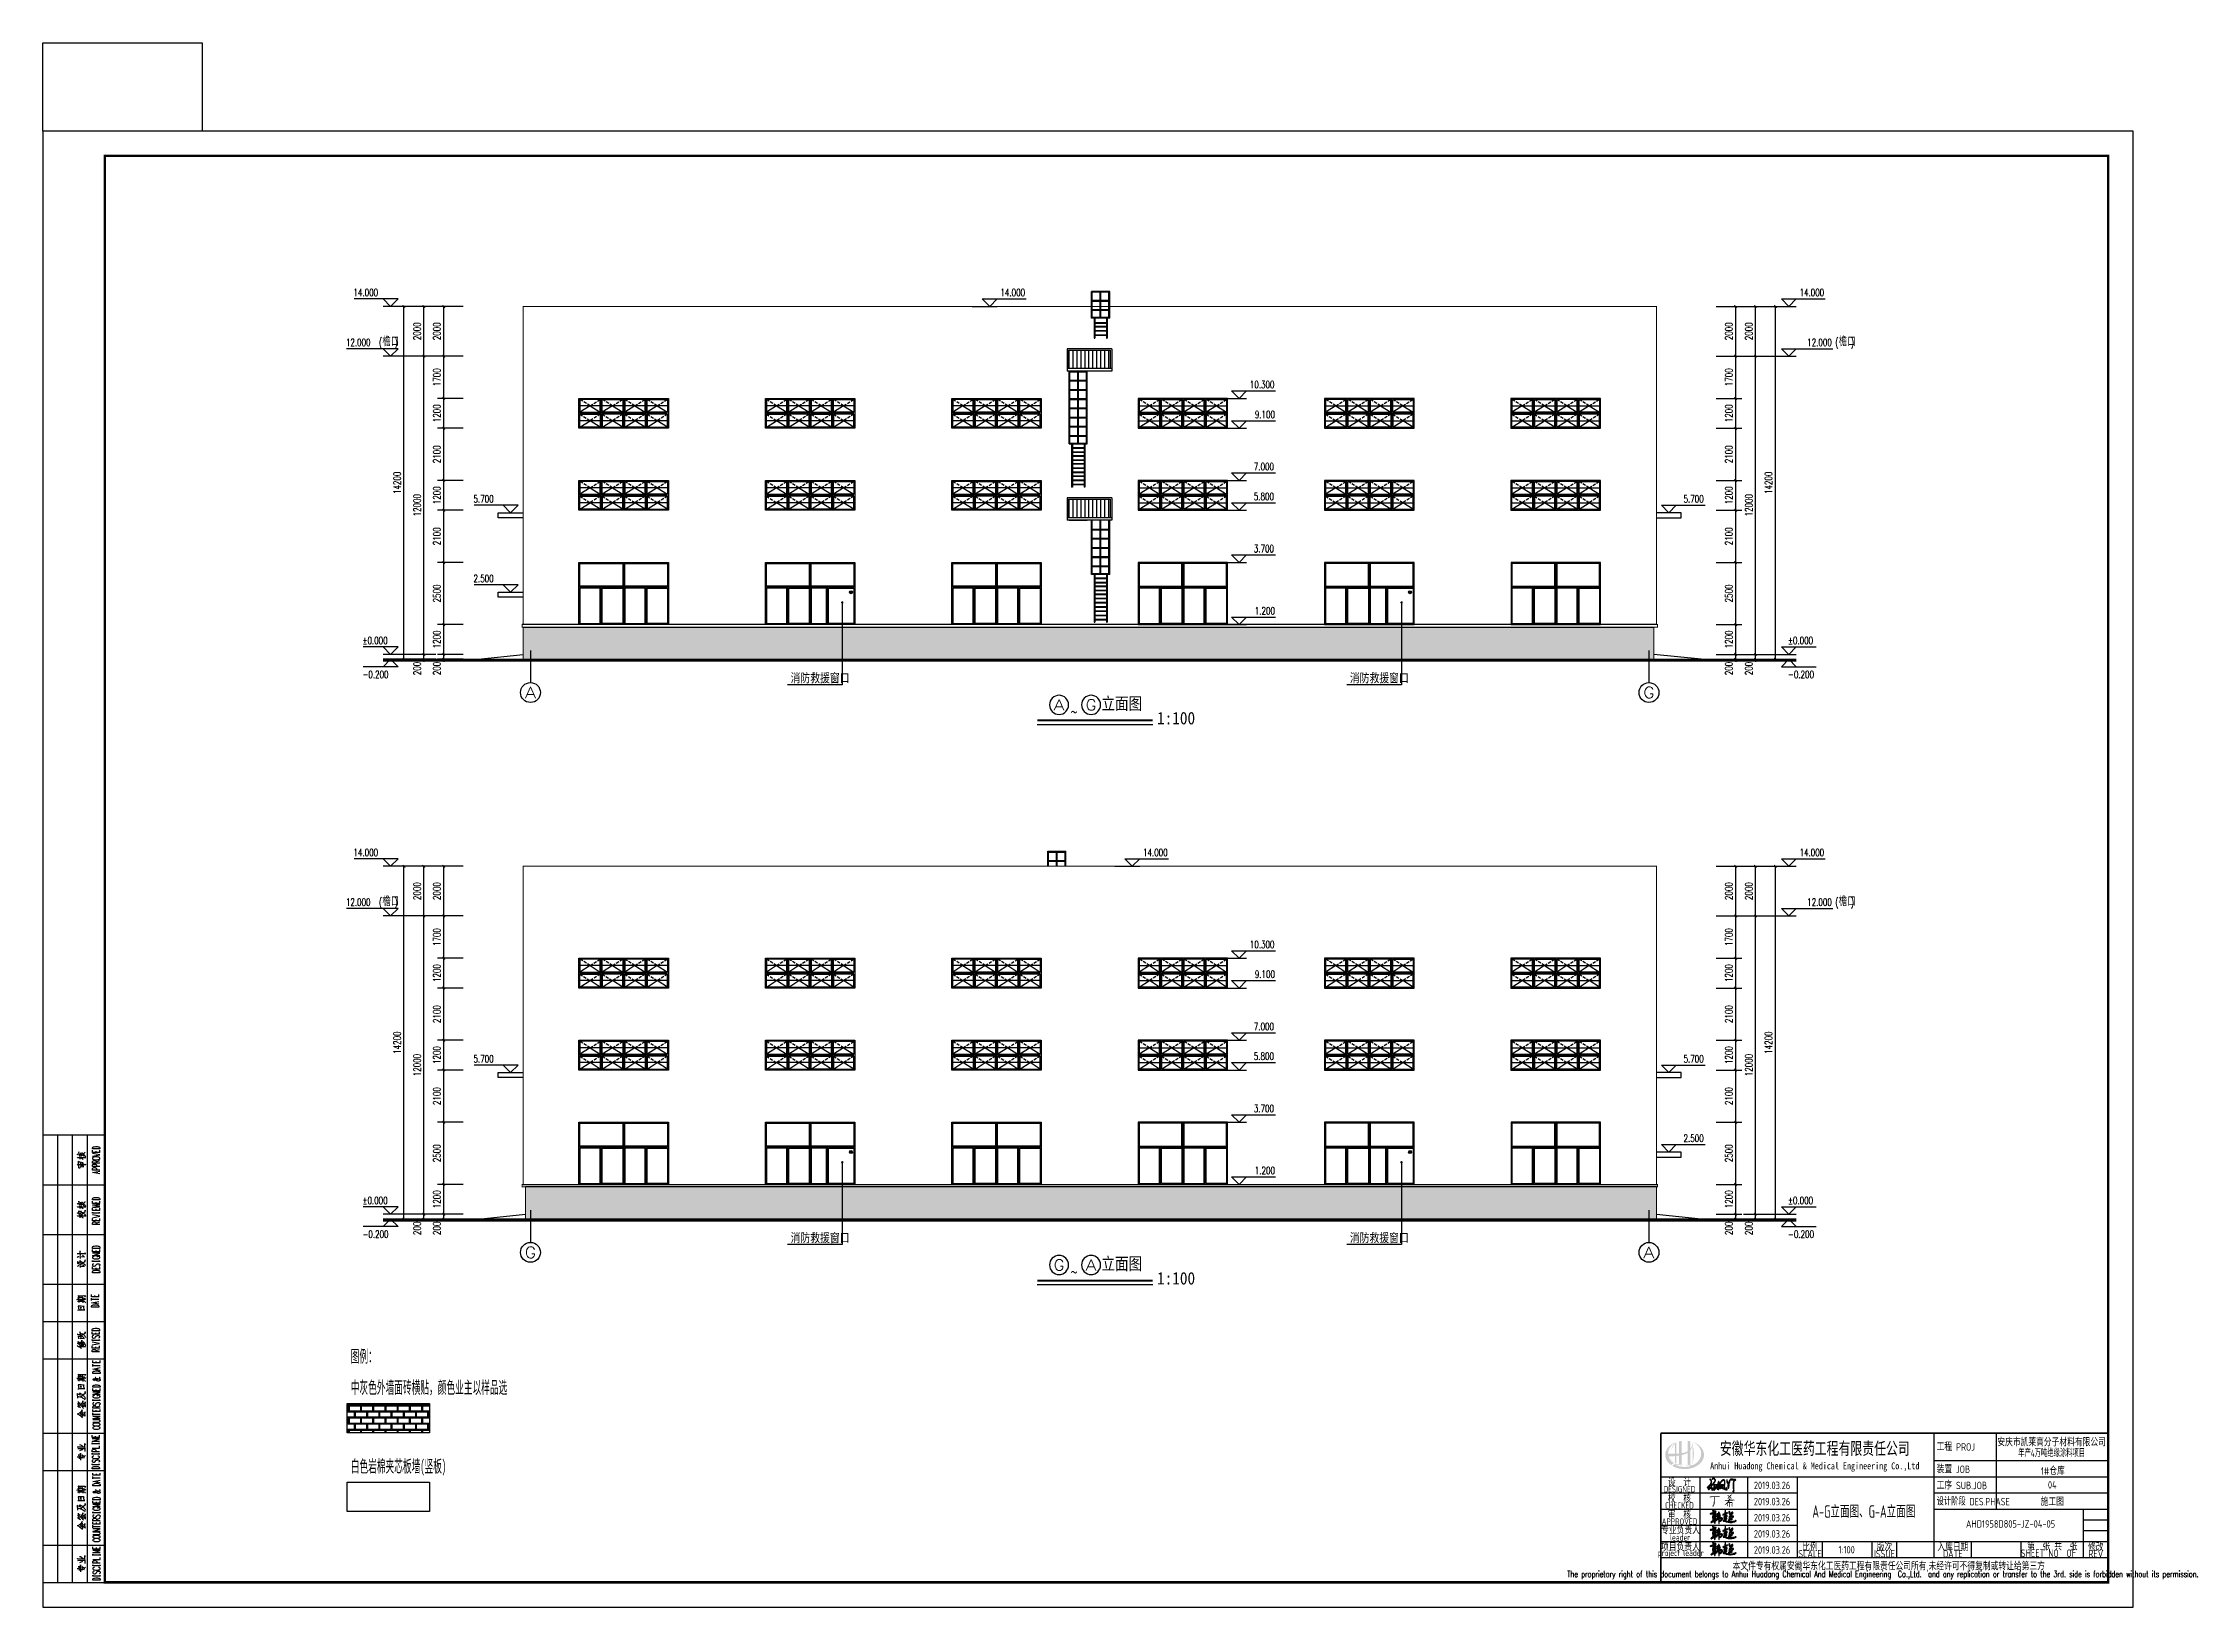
# Model space of a CAD drawing. Extents: x 4267484 to 4395158, y -674551 to -235742.
# Drawn here: x 4301058 to 4387096, y -611598 to -548644 of the extents above; entities that cross this region are included whole.
import ezdxf
from ezdxf.enums import TextEntityAlignment as Align

# ---------------------------------------------------------------- set-up
doc = ezdxf.new("R2010")
doc.units = 0
doc.header["$LTSCALE"] = 1000
doc.header["$MEASUREMENT"] = 0
doc.linetypes.add('DASH', pattern=[0.35, 0.25, -0.1])
doc.layers.get('0').update_dxf_attribs({"linetype": 'CONTINUOUS'})
doc.layers.get('Defpoints').update_dxf_attribs({"linetype": 'CONTINUOUS'})
doc.layers.add('_0', color=7, linetype='CONTINUOUS', lineweight=25)
for name, color, linetype in [('AXIS', 3, 'CONTINUOUS'), ('AXIS_TEXT', 7, 'CONTINUOUS'), ('DIM_ELEV', 3, 'CONTINUOUS'), ('DIM_LEAD', 3, 'CONTINUOUS'), ('HATCH', 8, 'CONTINUOUS'), ('PUB_DIM', 3, 'CONTINUOUS'), ('PUB_HATCH', 8, 'CONTINUOUS'), ('PUB_TEXT', 7, 'CONTINUOUS'), ('PUB_TITLE', 4, 'CONTINUOUS'), ('S-COLU_DIM', 3, 'CONTINUOUS'), ('WINDOW', 4, 'CONTINUOUS'), ('图名', 15, 'CONTINUOUS'), ('填充', 251, 'CONTINUOUS'), ('爬梯', 8, 'CONTINUOUS')]:
    doc.layers.add(name, color=color, linetype=linetype)
doc.styles.add('_HZTXT', font='txt.shx', dxfattribs={"width": 0.8, "bigfont": 'HZTXT.shx'})
doc.styles.add('_TCH_AXIS', font='COMPLEX', dxfattribs={"bigfont": 'GBCBIG'})
doc.styles.add('_TCH_DIM', font='SIMPLEX', dxfattribs={"bigfont": 'GBCBIG'})
doc.styles.add('_TCH_DIM_T3', font='SIMPLEX', dxfattribs={"width": 0.705882, "bigfont": 'GBCBIG'})
doc.styles.add('AHD', font='sceie.shx', dxfattribs={"width": 0.7, "bigfont": 'sceic.shx'})
doc.styles.add('COMPLEX', font='COMPLEX')
doc.styles.add('ECEC_TQ', font='txt_l.shx', dxfattribs={"bigfont": 'hztxt_l.shx'})
doc.styles.add('sceie', font='sceie.shx', dxfattribs={"bigfont": 'sceic.shx'})
doc.styles.add('STYLE-黑体', font='simhei.ttf')
doc.styles.add('宋体', font='', dxfattribs={"width": 0.7})
doc.styles.get('宋体').set_extended_font_data('SimSun')
doc.dimstyles.new('_TCH_ARCH&&100', dxfattribs={"dimtxt": 297.5, "dimasz": 100, "dimexe": 250, "dimexo": 300, "dimgap": 126.25, "dimtad": 1, "dimdec": 0, "dimzin": 0, "dimdsep": 46, "dimtxsty": '_TCH_DIM_T3', "dimblk": 'ARCHTICK', "dimcen": 0.09, "dimclrt": 7, "dimazin": 2, "dimtfac": 1, "dimtdec": 0, "dimtix": 1, "dimtmove": 2, "dimatfit": 3, "dimfxl": 0, "dimtolj": 1, "dimtzin": 0, "dimarcsym": 0})

msp = doc.modelspace()

# ---------------------------------------------------------------- texts
for s, height, style, width, p in [('安庆市凯莱高分子材料有限公司', 300, 'sceie', 0.8, (4381881.4, -604927.4)), ('安徽华东化工医药工程有限责任公司', 500, '宋体', 0.7, (4372352.6, -605197.6)), ('年产4万吨绝缘涂料项目', 300, 'sceie', 0.65, (4381881.4, -605362.4)), ('设  计', 300, 'AHD', 0.8, (4366907.7, -606547.6)), ('设  计', 300, 'AHD', 0.8, (4366907.7, -606547.6)), ('Anhui Huadong Chemical & Medical Engineering Co.,Ltd', 280, '宋体', 0.85, (4372352.6, -605947.6)), ('2019.03.26', 300, 'AHD', 0.8, (4370632.5, -606694.3)), ('1#仓库', 300, 'sceie', 0.8, (4381929.2, -606083.6)), ('04', 300, 'sceie', 0.8, (4381907.7, -606672.6)), ('DESIGNED', 250, 'AHD', 0.8, (4366907.7, -606847.6)), ('DESIGNED', 250, 'AHD', 0.8, (4366907.7, -606847.6)), ('CHECKED', 250, 'AHD', 0.8, (4366907.7, -607497.6)), ('CHECKED', 250, 'AHD', 0.8, (4366907.7, -607497.6)), ('校  核', 300, 'AHD', 0.8, (4366907.7, -607197.6)), ('校  核', 300, 'AHD', 0.8, (4366907.7, -607197.6)), ('2019.03.26', 300, 'AHD', 0.8, (4370632.5, -607344.3)), ('施工图', 300, 'sceie', 0.8, (4381907.7, -607322.6)), ('APPROVED', 250, 'AHD', 0.8, (4366907.7, -608147.6)), ('APPROVED', 250, 'AHD', 0.8, (4366907.7, -608147.6)), ('审  核', 300, 'AHD', 0.8, (4366907.7, -607847.6)), ('审  核', 300, 'AHD', 0.8, (4366907.7, -607847.6)), ('2019.03.26', 300, 'AHD', 0.8, (4370632.5, -607994.3)), ('A-G立面图、G-A立面图', 500, 'AHD', 0.7, (4374326.6, -607718.7)), ('项目负责人', 300, 'AHD', 0.8, (4366947.7, -609147.6)), ('专业负责人', 300, 'AHD', 0.8, (4366950.7, -608467.6)), ('leader', 250, 'AHD', 0.8, (4366937.7, -608787.6)), ('2019.03.26', 300, 'AHD', 0.8, (4370632.5, -608644.3)), ('2019.03.26', 300, 'AHD', 0.8, (4370632.5, -609294.3)), ('比例', 300, 'sceie', 0.8, (4372157.7, -609147.6)), ('1:100', 300, 'sceie', 0.8, (4373633.6, -609284.5)), ('版次', 300, 'sceie', 0.8, (4375157.7, -609147.6)), ('入库日期', 300, 'sceie', 0.8, (4377907.7, -609147.6)), ('第  张 共  张', 300, 'sceie', 0.8, (4381907.7, -609122.6)), ('修改', 300, 'sceie', 0.8, (4383657.7, -609147.6)), ('project leader', 250, 'AHD', 0.8, (4366957.7, -609447.6)), ('本文件专有权属安徽华东化工医药工程有限责任公司所有,未经许可不得复制或转让给第三方', 300, 'sceie', 0.8, (4375328.8, -609946.5)), ('SCALE', 300, 'sceie', 0.8, (4372157.7, -609447.6)), ('ISSUE', 300, 'sceie', 0.8, (4375157.7, -609447.6)), ('DATE', 300, 'sceie', 0.8, (4377907.7, -609447.6)), ('SHEET NO  OF  ', 300, 'sceie', 0.8, (4381907.7, -609422.6)), ('REV', 300, 'sceie', 0.8, (4383657.7, -609447.6)), ('The proprietary right of this document belongs to Anhui Huadong Chemical And Medical Engineering  Co.,Ltd.  and any replication or transfer to the 3rd. side is forbidden without its permission. ', 250, 'ECEC_TQ', 0.72, (4375157.7, -610297.6))]:
    msp.add_text(s, height=height, dxfattribs=dict(style=style, width=width)).set_placement(p, align=Align.MIDDLE)
at = {"style": 'sceie'}
for s, width, p in [('工程 PROJ', 0.8, (4377254.6, -605297.6)), ('装置 JOB', 0.8, (4377254.6, -606197.6)), ('工序 SUB.JOB', 0.8, (4377254.6, -606847.6)), ('设计阶段 DES.PHASE', 0.75, (4377254.6, -607497.6))]:
    msp.add_text(s, height=300, dxfattribs=dict(at, width=width)).set_placement(p)
at = {"style": 'sceie', "width": 0.8}
msp.add_attdef('AHD1958D805-JZ-04-05', text='200320-02-040', height=300, dxfattribs=at).set_placement((4380228.5, -608243.9), align=Align.MIDDLE)
at = {"layer": 'AXIS_TEXT', "color": 0, "style": '_TCH_AXIS', "width": 1.166667}
for s, p, p2 in [('A', (4320453.7, -575017.6), (4320906.3, -575017.6)), ('G', (4365453.7, -575017.6), (4365906.3, -575017.6)), ('G', (4320453.7, -597544.7), (4320906.3, -597544.7)), ('A', (4365453.7, -597544.7), (4365906.3, -597544.7))]:
    msp.add_text(s, height=452.5, dxfattribs=at).set_placement(p, p2, align=Align.FIT)
at = {"layer": 'PUB_DIM', "style": '_HZTXT', "width": 0.8}
for p in [(4331145.5, -574415.7, 3517.8), (4353645.5, -574415.7, 3517.8), (4331145.5, -596942.7, 3517.8), (4353645.5, -596942.7, 3517.8)]:
    msp.add_text('消防救援窗口', height=365.69, dxfattribs=at).set_placement(p)
at = {"layer": 'PUB_TEXT', "style": '_TCH_DIM', "width": 0.705882}
for s, p in [('14.000', (4313560.1, -558846.7)), ('14.000', (4339588.9, -558846.7)), ('14.000', (4371739.9, -558846.7)), ('12.000', (4313253, -560849.2)), ('(', (4314583, -560849.2)), (')', (4315214.5, -560849.2)), ('12.000', (4372047, -560849.2)), ('(', (4373177, -560849.2)), (')', (4373808.5, -560849.2)), ('10.300', (4349623.1, -562549.1)), ('9.100', (4349823.1, -563749.1)), ('7.000', (4349783.1, -565849.1)), ('5.700', (4318388.2, -567149.2)), ('5.800', (4349783.1, -567049.1)), ('5.700', (4367071.9, -567149.2)), ('3.700', (4349783.1, -569149.1)), ('2.500', (4318388.2, -570349.2)), ('1.200', (4349823.1, -571649.1)), ('%%P0.000', (4313923.1, -572849.2)), ('%%P0.000', (4371277, -572849.2)), ('-0.200', (4313923.1, -574209.2)), ('-0.200', (4371277, -574209.2)), ('14.000', (4313560.1, -581373.8)), ('14.000', (4345325.3, -581373.8)), ('14.000', (4371739.9, -581373.8)), ('12.000', (4313253, -583376.3)), ('(', (4314583, -583376.3)), (')', (4315214.5, -583376.3)), ('12.000', (4372047, -583376.3)), ('(', (4373177, -583376.3)), (')', (4373808.5, -583376.3)), ('10.300', (4349623.1, -585076)), ('9.100', (4349823.1, -586276)), ('7.000', (4349783.1, -588376)), ('5.800', (4349783.1, -589576)), ('5.700', (4318388.2, -589676.3)), ('5.700', (4367071.9, -589676.3)), ('3.700', (4349783.1, -591676)), ('2.500', (4367071.9, -592876.2)), ('1.200', (4349823.1, -594176)), ('%%P0.000', (4313923.1, -595376.3)), ('%%P0.000', (4371277, -595376.3)), ('-0.200', (4313923.1, -596736.3)), ('-0.200', (4371277, -596736.3))]:
    msp.add_text(s, height=297.5, dxfattribs=at).set_placement(p)
at = {"layer": 'PUB_TEXT', "style": '_TCH_DIM'}
for p in [(4314723, -560849.2), (4373317, -560849.2), (4314723, -583376.3), (4373317, -583376.3)]:
    msp.add_text('檐口', height=337.59, dxfattribs=at).set_placement(p)
at = {"layer": 'PUB_TEXT', "color": 7, "linetype": 'Continuous', "style": 'STYLE-黑体', "width": 0.5}
for s, height, p in [('图例：', 499.79, (4313449.6, -601748)), ('中灰色外墙面砖横贴，颜色业主以样品选', 499.794, (4313449.6, -603000.7)), ('白色岩棉夹芯板墙(竖板)', 499.794, (4313449.6, -606169))]:
    msp.add_text(s, height=height, dxfattribs=at).set_placement(p)
at = {"layer": '图名', "style": '宋体'}
for s, width, p in [('~', 0.8, (4342414.7, -575828.5)), ('立面图', 0.8, (4343652.7, -575481.2)), ('1:100', 0.9, (4345890, -576070.8)), ('立面图', 0.8, (4343652.7, -598020.2)), ('~', 0.8, (4342414.7, -598367.6)), ('1:100', 0.9, (4345890, -598609.9))]:
    msp.add_text(s, height=500, dxfattribs=dict(at, width=width)).set_placement(p)

# ---------------------------------------------------------------- blocks, each defined once
blk = doc.blocks.new('_ArchTick')
at = {"color": 0, "linetype": 'ByBlock', "const_width": 0.4}
blk.add_lwpolyline([(-0.5, -0.5), (0.5, 0.5)], dxfattribs=at)
blk = doc.blocks.new('*D238')
at = {"layer": 'Defpoints', "color": 0}
for p in [(4317191, -581781), (4318278, -581781), (4318278, -583781)]:
    blk.add_point(p, dxfattribs=at)
at = {"layer": 'PUB_DIM', "color": 0, "lineweight": -2}
for p, q in [((4317978, -581781), (4316941, -581781)), ((4317191, -583781), (4317191, -581781)), ((4317978, -583781), (4316941, -583781))]:
    blk.add_line(p, q, dxfattribs=at)
at = {"layer": 'PUB_DIM', "color": 0, "lineweight": -2, "xscale": 100, "yscale": 100, "zscale": 100}
for p, rotation in [((4317191, -581781), 90), ((4317191, -583781), 270)]:
    blk.add_blockref('_ArchTick', p, dxfattribs=dict(at, rotation=rotation))
at = {"layer": 'PUB_DIM', "color": 7, "insert": (4316916, -582781), "char_height": 297.5, "attachment_point": 5, "rotation": 90, "style": '_TCH_DIM_T3'}
blk.add_mtext('\\A1;2000', dxfattribs=at)
blk = doc.blocks.new('*D239')
at = {"layer": 'Defpoints', "color": 0}
for p in [(4317191, -583781), (4318278, -583781), (4318278, -585481)]:
    blk.add_point(p, dxfattribs=at)
at = {"layer": 'PUB_DIM', "color": 0, "lineweight": -2}
for p, q in [((4317978, -583781), (4316941, -583781)), ((4317191, -585481), (4317191, -583781)), ((4317978, -585481), (4316941, -585481))]:
    blk.add_line(p, q, dxfattribs=at)
at = {"layer": 'PUB_DIM', "color": 0, "lineweight": -2, "xscale": 100, "yscale": 100, "zscale": 100}
for p, rotation in [((4317191, -583781), 90), ((4317191, -585481), 270)]:
    blk.add_blockref('_ArchTick', p, dxfattribs=dict(at, rotation=rotation))
at = {"layer": 'PUB_DIM', "color": 7, "insert": (4316916, -584631), "char_height": 297.5, "attachment_point": 5, "rotation": 90, "style": '_TCH_DIM_T3'}
blk.add_mtext('\\A1;1700', dxfattribs=at)
blk = doc.blocks.new('*D240')
at = {"layer": 'Defpoints', "color": 0}
for p in [(4317191, -585481), (4318278, -585481), (4318278, -586681)]:
    blk.add_point(p, dxfattribs=at)
at = {"layer": 'PUB_DIM', "color": 0, "lineweight": -2}
for p, q in [((4317978, -585481), (4316941, -585481)), ((4317191, -586681), (4317191, -585481)), ((4317978, -586681), (4316941, -586681))]:
    blk.add_line(p, q, dxfattribs=at)
at = {"layer": 'PUB_DIM', "color": 0, "lineweight": -2, "xscale": 100, "yscale": 100, "zscale": 100}
for p, rotation in [((4317191, -585481), 90), ((4317191, -586681), 270)]:
    blk.add_blockref('_ArchTick', p, dxfattribs=dict(at, rotation=rotation))
at = {"layer": 'PUB_DIM', "color": 7, "insert": (4316916, -586081), "char_height": 297.5, "attachment_point": 5, "rotation": 90, "style": '_TCH_DIM_T3'}
blk.add_mtext('\\A1;1200', dxfattribs=at)
blk = doc.blocks.new('*D241')
at = {"layer": 'Defpoints', "color": 0}
for p in [(4317191, -586681), (4318278, -586681), (4318278, -588781)]:
    blk.add_point(p, dxfattribs=at)
at = {"layer": 'PUB_DIM', "color": 0, "lineweight": -2}
for p, q in [((4317978, -586681), (4316941, -586681)), ((4317191, -588781), (4317191, -586681)), ((4317978, -588781), (4316941, -588781))]:
    blk.add_line(p, q, dxfattribs=at)
at = {"layer": 'PUB_DIM', "color": 0, "lineweight": -2, "xscale": 100, "yscale": 100, "zscale": 100}
for p, rotation in [((4317191, -586681), 90), ((4317191, -588781), 270)]:
    blk.add_blockref('_ArchTick', p, dxfattribs=dict(at, rotation=rotation))
at = {"layer": 'PUB_DIM', "color": 7, "insert": (4316916, -587731), "char_height": 297.5, "attachment_point": 5, "rotation": 90, "style": '_TCH_DIM_T3'}
blk.add_mtext('\\A1;2100', dxfattribs=at)
blk = doc.blocks.new('*D242')
at = {"layer": 'Defpoints', "color": 0}
for p in [(4317191, -588781), (4318278, -588781), (4318278, -589981)]:
    blk.add_point(p, dxfattribs=at)
at = {"layer": 'PUB_DIM', "color": 0, "lineweight": -2}
for p, q in [((4317978, -588781), (4316941, -588781)), ((4317191, -589981), (4317191, -588781)), ((4317978, -589981), (4316941, -589981))]:
    blk.add_line(p, q, dxfattribs=at)
at = {"layer": 'PUB_DIM', "color": 0, "lineweight": -2, "xscale": 100, "yscale": 100, "zscale": 100}
for p, rotation in [((4317191, -588781), 90), ((4317191, -589981), 270)]:
    blk.add_blockref('_ArchTick', p, dxfattribs=dict(at, rotation=rotation))
at = {"layer": 'PUB_DIM', "color": 7, "insert": (4316916, -589381), "char_height": 297.5, "attachment_point": 5, "rotation": 90, "style": '_TCH_DIM_T3'}
blk.add_mtext('\\A1;1200', dxfattribs=at)
blk = doc.blocks.new('*D243')
at = {"layer": 'Defpoints', "color": 0}
for p in [(4317191, -589981), (4318278, -589981), (4318278, -592081)]:
    blk.add_point(p, dxfattribs=at)
at = {"layer": 'PUB_DIM', "color": 0, "lineweight": -2}
for p, q in [((4317978, -589981), (4316941, -589981)), ((4317191, -592081), (4317191, -589981)), ((4317978, -592081), (4316941, -592081))]:
    blk.add_line(p, q, dxfattribs=at)
at = {"layer": 'PUB_DIM', "color": 0, "lineweight": -2, "xscale": 100, "yscale": 100, "zscale": 100}
for p, rotation in [((4317191, -589981), 90), ((4317191, -592081), 270)]:
    blk.add_blockref('_ArchTick', p, dxfattribs=dict(at, rotation=rotation))
at = {"layer": 'PUB_DIM', "color": 7, "insert": (4316916, -591031), "char_height": 297.5, "attachment_point": 5, "rotation": 90, "style": '_TCH_DIM_T3'}
blk.add_mtext('\\A1;2100', dxfattribs=at)
blk = doc.blocks.new('*D244')
at = {"layer": 'Defpoints', "color": 0}
for p in [(4317191, -592081), (4318278, -592081), (4318278, -594581)]:
    blk.add_point(p, dxfattribs=at)
at = {"layer": 'PUB_DIM', "color": 0, "lineweight": -2}
for p, q in [((4317978, -592081), (4316941, -592081)), ((4317191, -594581), (4317191, -592081)), ((4317978, -594581), (4316941, -594581))]:
    blk.add_line(p, q, dxfattribs=at)
at = {"layer": 'PUB_DIM', "color": 0, "lineweight": -2, "xscale": 100, "yscale": 100, "zscale": 100}
for p, rotation in [((4317191, -592081), 90), ((4317191, -594581), 270)]:
    blk.add_blockref('_ArchTick', p, dxfattribs=dict(at, rotation=rotation))
at = {"layer": 'PUB_DIM', "color": 7, "insert": (4316916, -593331), "char_height": 297.5, "attachment_point": 5, "rotation": 90, "style": '_TCH_DIM_T3'}
blk.add_mtext('\\A1;2500', dxfattribs=at)
blk = doc.blocks.new('*D245')
at = {"layer": 'Defpoints', "color": 0}
for p in [(4317191, -594581), (4318278, -594581), (4318278, -595781)]:
    blk.add_point(p, dxfattribs=at)
at = {"layer": 'PUB_DIM', "color": 0, "lineweight": -2}
for p, q in [((4317978, -594581), (4316941, -594581)), ((4317191, -595781), (4317191, -594581)), ((4317978, -595781), (4316941, -595781))]:
    blk.add_line(p, q, dxfattribs=at)
at = {"layer": 'PUB_DIM', "color": 0, "lineweight": -2, "xscale": 100, "yscale": 100, "zscale": 100}
for p, rotation in [((4317191, -594581), 90), ((4317191, -595781), 270)]:
    blk.add_blockref('_ArchTick', p, dxfattribs=dict(at, rotation=rotation))
at = {"layer": 'PUB_DIM', "color": 7, "insert": (4316916, -595181), "char_height": 297.5, "attachment_point": 5, "rotation": 90, "style": '_TCH_DIM_T3'}
blk.add_mtext('\\A1;1200', dxfattribs=at)
blk = doc.blocks.new('*D246')
at = {"layer": 'Defpoints', "color": 0}
for p in [(4317191, -595781), (4318278, -595781), (4318278, -595981)]:
    blk.add_point(p, dxfattribs=at)
at = {"layer": 'PUB_DIM', "color": 0, "lineweight": -2}
for p, q in [((4317978, -595781), (4316941, -595781)), ((4317978, -595981), (4316941, -595981)), ((4317191, -595781), (4317191, -595681)), ((4317191, -595981), (4317191, -595781)), ((4317191, -595981), (4317191, -596081))]:
    blk.add_line(p, q, dxfattribs=at)
at = {"layer": 'PUB_DIM', "color": 0, "lineweight": -2, "xscale": 100, "yscale": 100, "zscale": 100}
for p, rotation in [((4317191, -595781), 270), ((4317191, -595981), 90)]:
    blk.add_blockref('_ArchTick', p, dxfattribs=dict(at, rotation=rotation))
at = {"layer": 'PUB_DIM', "color": 7, "insert": (4316916, -596351), "char_height": 297.5, "attachment_point": 5, "rotation": 90, "style": '_TCH_DIM_T3'}
blk.add_mtext('\\A1;200', dxfattribs=at)
blk = doc.blocks.new('*D247')
at = {"layer": 'Defpoints', "color": 0}
for p in [(4315591, -581781), (4317178, -581781), (4317178, -595981)]:
    blk.add_point(p, dxfattribs=at)
at = {"layer": 'PUB_DIM', "color": 0, "lineweight": -2}
for p, q in [((4316878, -581781), (4315341, -581781)), ((4315591, -595981), (4315591, -581781)), ((4316878, -595981), (4315341, -595981))]:
    blk.add_line(p, q, dxfattribs=at)
at = {"layer": 'PUB_DIM', "color": 0, "lineweight": -2, "xscale": 100, "yscale": 100, "zscale": 100}
for p, rotation in [((4315591, -581781), 90), ((4315591, -595981), 270)]:
    blk.add_blockref('_ArchTick', p, dxfattribs=dict(at, rotation=rotation))
at = {"layer": 'PUB_DIM', "color": 7, "insert": (4315316, -588881), "char_height": 297.5, "attachment_point": 5, "rotation": 90, "style": '_TCH_DIM_T3'}
blk.add_mtext('\\A1;14200', dxfattribs=at)
blk = doc.blocks.new('*D248')
at = {"layer": 'Defpoints', "color": 0}
for p in [(4316391, -581781), (4317178, -581781), (4317178, -583781)]:
    blk.add_point(p, dxfattribs=at)
at = {"layer": 'PUB_DIM', "color": 0, "lineweight": -2}
for p, q in [((4316878, -581781), (4316141, -581781)), ((4316391, -583781), (4316391, -581781)), ((4316878, -583781), (4316141, -583781))]:
    blk.add_line(p, q, dxfattribs=at)
at = {"layer": 'PUB_DIM', "color": 0, "lineweight": -2, "xscale": 100, "yscale": 100, "zscale": 100}
for p, rotation in [((4316391, -581781), 90), ((4316391, -583781), 270)]:
    blk.add_blockref('_ArchTick', p, dxfattribs=dict(at, rotation=rotation))
at = {"layer": 'PUB_DIM', "color": 7, "insert": (4316116, -582781), "char_height": 297.5, "attachment_point": 5, "rotation": 90, "style": '_TCH_DIM_T3'}
blk.add_mtext('\\A1;2000', dxfattribs=at)
blk = doc.blocks.new('*D249')
at = {"layer": 'Defpoints', "color": 0}
for p in [(4316391, -583781), (4317178, -583781), (4317178, -595781)]:
    blk.add_point(p, dxfattribs=at)
at = {"layer": 'PUB_DIM', "color": 0, "lineweight": -2}
for p, q in [((4316878, -583781), (4316141, -583781)), ((4316391, -595781), (4316391, -583781)), ((4316878, -595781), (4316141, -595781))]:
    blk.add_line(p, q, dxfattribs=at)
at = {"layer": 'PUB_DIM', "color": 0, "lineweight": -2, "xscale": 100, "yscale": 100, "zscale": 100}
for p, rotation in [((4316391, -583781), 90), ((4316391, -595781), 270)]:
    blk.add_blockref('_ArchTick', p, dxfattribs=dict(at, rotation=rotation))
at = {"layer": 'PUB_DIM', "color": 7, "insert": (4316116, -589781), "char_height": 297.5, "attachment_point": 5, "rotation": 90, "style": '_TCH_DIM_T3'}
blk.add_mtext('\\A1;12000', dxfattribs=at)
blk = doc.blocks.new('*D250')
at = {"layer": 'Defpoints', "color": 0}
for p in [(4316391, -595781), (4317178, -595781), (4317178, -595981)]:
    blk.add_point(p, dxfattribs=at)
at = {"layer": 'PUB_DIM', "color": 0, "lineweight": -2}
for p, q in [((4316878, -595781), (4316141, -595781)), ((4316878, -595981), (4316141, -595981)), ((4316391, -595781), (4316391, -595681)), ((4316391, -595981), (4316391, -595781)), ((4316391, -595981), (4316391, -596081))]:
    blk.add_line(p, q, dxfattribs=at)
at = {"layer": 'PUB_DIM', "color": 0, "lineweight": -2, "xscale": 100, "yscale": 100, "zscale": 100}
for p, rotation in [((4316391, -595781), 270), ((4316391, -595981), 90)]:
    blk.add_blockref('_ArchTick', p, dxfattribs=dict(at, rotation=rotation))
at = {"layer": 'PUB_DIM', "color": 7, "insert": (4316116, -596351), "char_height": 297.5, "attachment_point": 5, "rotation": 90, "style": '_TCH_DIM_T3'}
blk.add_mtext('\\A1;200', dxfattribs=at)
blk = doc.blocks.new('*D251')
at = {"layer": 'Defpoints', "color": 0}
for p in [(4368082, -581781), (4369169, -581781), (4368082, -583781)]:
    blk.add_point(p, dxfattribs=at)
at = {"layer": 'PUB_DIM', "color": 0, "lineweight": -2}
for p, q in [((4368382, -581781), (4369419, -581781)), ((4369169, -583781), (4369169, -581781)), ((4368382, -583781), (4369419, -583781))]:
    blk.add_line(p, q, dxfattribs=at)
at = {"layer": 'PUB_DIM', "color": 0, "lineweight": -2, "xscale": 100, "yscale": 100, "zscale": 100}
for p, rotation in [((4369169, -581781), 90), ((4369169, -583781), 270)]:
    blk.add_blockref('_ArchTick', p, dxfattribs=dict(at, rotation=rotation))
at = {"layer": 'PUB_DIM', "color": 7, "insert": (4368894, -582781), "char_height": 297.5, "attachment_point": 5, "rotation": 90, "style": '_TCH_DIM_T3'}
blk.add_mtext('\\A1;2000', dxfattribs=at)
blk = doc.blocks.new('*D252')
at = {"layer": 'Defpoints', "color": 0}
for p in [(4368082, -583781), (4369169, -583781), (4368082, -585481)]:
    blk.add_point(p, dxfattribs=at)
at = {"layer": 'PUB_DIM', "color": 0, "lineweight": -2}
for p, q in [((4368382, -583781), (4369419, -583781)), ((4369169, -585481), (4369169, -583781)), ((4368382, -585481), (4369419, -585481))]:
    blk.add_line(p, q, dxfattribs=at)
at = {"layer": 'PUB_DIM', "color": 0, "lineweight": -2, "xscale": 100, "yscale": 100, "zscale": 100}
for p, rotation in [((4369169, -583781), 90), ((4369169, -585481), 270)]:
    blk.add_blockref('_ArchTick', p, dxfattribs=dict(at, rotation=rotation))
at = {"layer": 'PUB_DIM', "color": 7, "insert": (4368894, -584631), "char_height": 297.5, "attachment_point": 5, "rotation": 90, "style": '_TCH_DIM_T3'}
blk.add_mtext('\\A1;1700', dxfattribs=at)
blk = doc.blocks.new('*D253')
at = {"layer": 'Defpoints', "color": 0}
for p in [(4368082, -585481), (4369169, -585481), (4368082, -586681)]:
    blk.add_point(p, dxfattribs=at)
at = {"layer": 'PUB_DIM', "color": 0, "lineweight": -2}
for p, q in [((4368382, -585481), (4369419, -585481)), ((4369169, -586681), (4369169, -585481)), ((4368382, -586681), (4369419, -586681))]:
    blk.add_line(p, q, dxfattribs=at)
at = {"layer": 'PUB_DIM', "color": 0, "lineweight": -2, "xscale": 100, "yscale": 100, "zscale": 100}
for p, rotation in [((4369169, -585481), 90), ((4369169, -586681), 270)]:
    blk.add_blockref('_ArchTick', p, dxfattribs=dict(at, rotation=rotation))
at = {"layer": 'PUB_DIM', "color": 7, "insert": (4368894, -586081), "char_height": 297.5, "attachment_point": 5, "rotation": 90, "style": '_TCH_DIM_T3'}
blk.add_mtext('\\A1;1200', dxfattribs=at)
blk = doc.blocks.new('*D254')
at = {"layer": 'Defpoints', "color": 0}
for p in [(4368082, -586681), (4369169, -586681), (4368082, -588781)]:
    blk.add_point(p, dxfattribs=at)
at = {"layer": 'PUB_DIM', "color": 0, "lineweight": -2}
for p, q in [((4368382, -586681), (4369419, -586681)), ((4369169, -588781), (4369169, -586681)), ((4368382, -588781), (4369419, -588781))]:
    blk.add_line(p, q, dxfattribs=at)
at = {"layer": 'PUB_DIM', "color": 0, "lineweight": -2, "xscale": 100, "yscale": 100, "zscale": 100}
for p, rotation in [((4369169, -586681), 90), ((4369169, -588781), 270)]:
    blk.add_blockref('_ArchTick', p, dxfattribs=dict(at, rotation=rotation))
at = {"layer": 'PUB_DIM', "color": 7, "insert": (4368894, -587731), "char_height": 297.5, "attachment_point": 5, "rotation": 90, "style": '_TCH_DIM_T3'}
blk.add_mtext('\\A1;2100', dxfattribs=at)
blk = doc.blocks.new('*D255')
at = {"layer": 'Defpoints', "color": 0}
for p in [(4368082, -588781), (4369169, -588781), (4368082, -589981)]:
    blk.add_point(p, dxfattribs=at)
at = {"layer": 'PUB_DIM', "color": 0, "lineweight": -2}
for p, q in [((4368382, -588781), (4369419, -588781)), ((4369169, -589981), (4369169, -588781)), ((4368382, -589981), (4369419, -589981))]:
    blk.add_line(p, q, dxfattribs=at)
at = {"layer": 'PUB_DIM', "color": 0, "lineweight": -2, "xscale": 100, "yscale": 100, "zscale": 100}
for p, rotation in [((4369169, -588781), 90), ((4369169, -589981), 270)]:
    blk.add_blockref('_ArchTick', p, dxfattribs=dict(at, rotation=rotation))
at = {"layer": 'PUB_DIM', "color": 7, "insert": (4368894, -589381), "char_height": 297.5, "attachment_point": 5, "rotation": 90, "style": '_TCH_DIM_T3'}
blk.add_mtext('\\A1;1200', dxfattribs=at)
blk = doc.blocks.new('*D256')
at = {"layer": 'Defpoints', "color": 0}
for p in [(4368082, -589981), (4369169, -589981), (4368082, -592081)]:
    blk.add_point(p, dxfattribs=at)
at = {"layer": 'PUB_DIM', "color": 0, "lineweight": -2}
for p, q in [((4368382, -589981), (4369419, -589981)), ((4369169, -592081), (4369169, -589981)), ((4368382, -592081), (4369419, -592081))]:
    blk.add_line(p, q, dxfattribs=at)
at = {"layer": 'PUB_DIM', "color": 0, "lineweight": -2, "xscale": 100, "yscale": 100, "zscale": 100}
for p, rotation in [((4369169, -589981), 90), ((4369169, -592081), 270)]:
    blk.add_blockref('_ArchTick', p, dxfattribs=dict(at, rotation=rotation))
at = {"layer": 'PUB_DIM', "color": 7, "insert": (4368894, -591031), "char_height": 297.5, "attachment_point": 5, "rotation": 90, "style": '_TCH_DIM_T3'}
blk.add_mtext('\\A1;2100', dxfattribs=at)
blk = doc.blocks.new('*D257')
at = {"layer": 'Defpoints', "color": 0}
for p in [(4368082, -592081), (4369169, -592081), (4368082, -594581)]:
    blk.add_point(p, dxfattribs=at)
at = {"layer": 'PUB_DIM', "color": 0, "lineweight": -2}
for p, q in [((4368382, -592081), (4369419, -592081)), ((4369169, -594581), (4369169, -592081)), ((4368382, -594581), (4369419, -594581))]:
    blk.add_line(p, q, dxfattribs=at)
at = {"layer": 'PUB_DIM', "color": 0, "lineweight": -2, "xscale": 100, "yscale": 100, "zscale": 100}
for p, rotation in [((4369169, -592081), 90), ((4369169, -594581), 270)]:
    blk.add_blockref('_ArchTick', p, dxfattribs=dict(at, rotation=rotation))
at = {"layer": 'PUB_DIM', "color": 7, "insert": (4368894, -593331), "char_height": 297.5, "attachment_point": 5, "rotation": 90, "style": '_TCH_DIM_T3'}
blk.add_mtext('\\A1;2500', dxfattribs=at)
blk = doc.blocks.new('*D258')
at = {"layer": 'Defpoints', "color": 0}
for p in [(4368082, -594581), (4369169, -594581), (4368082, -595781)]:
    blk.add_point(p, dxfattribs=at)
at = {"layer": 'PUB_DIM', "color": 0, "lineweight": -2}
for p, q in [((4368382, -594581), (4369419, -594581)), ((4369169, -595781), (4369169, -594581)), ((4368382, -595781), (4369419, -595781))]:
    blk.add_line(p, q, dxfattribs=at)
at = {"layer": 'PUB_DIM', "color": 0, "lineweight": -2, "xscale": 100, "yscale": 100, "zscale": 100}
for p, rotation in [((4369169, -594581), 90), ((4369169, -595781), 270)]:
    blk.add_blockref('_ArchTick', p, dxfattribs=dict(at, rotation=rotation))
at = {"layer": 'PUB_DIM', "color": 7, "insert": (4368894, -595181), "char_height": 297.5, "attachment_point": 5, "rotation": 90, "style": '_TCH_DIM_T3'}
blk.add_mtext('\\A1;1200', dxfattribs=at)
blk = doc.blocks.new('*D259')
at = {"layer": 'Defpoints', "color": 0}
for p in [(4368082, -595781), (4368082, -595981), (4369169, -595781)]:
    blk.add_point(p, dxfattribs=at)
at = {"layer": 'PUB_DIM', "color": 0, "lineweight": -2}
for p, q in [((4368382, -595781), (4369419, -595781)), ((4368382, -595981), (4369419, -595981)), ((4369169, -595781), (4369169, -595681)), ((4369169, -595981), (4369169, -595781)), ((4369169, -595981), (4369169, -596081))]:
    blk.add_line(p, q, dxfattribs=at)
at = {"layer": 'PUB_DIM', "color": 0, "lineweight": -2, "xscale": 100, "yscale": 100, "zscale": 100}
for p, rotation in [((4369169, -595781), 270), ((4369169, -595981), 90)]:
    blk.add_blockref('_ArchTick', p, dxfattribs=dict(at, rotation=rotation))
at = {"layer": 'PUB_DIM', "color": 7, "insert": (4368894, -596351), "char_height": 297.5, "attachment_point": 5, "rotation": 90, "style": '_TCH_DIM_T3'}
blk.add_mtext('\\A1;200', dxfattribs=at)
blk = doc.blocks.new('*D260')
at = {"layer": 'Defpoints', "color": 0}
for p in [(4369182, -581781), (4370769, -581781), (4369182, -595981)]:
    blk.add_point(p, dxfattribs=at)
at = {"layer": 'PUB_DIM', "color": 0, "lineweight": -2}
for p, q in [((4369482, -581781), (4371019, -581781)), ((4370769, -595981), (4370769, -581781)), ((4369482, -595981), (4371019, -595981))]:
    blk.add_line(p, q, dxfattribs=at)
at = {"layer": 'PUB_DIM', "color": 0, "lineweight": -2, "xscale": 100, "yscale": 100, "zscale": 100}
for p, rotation in [((4370769, -581781), 90), ((4370769, -595981), 270)]:
    blk.add_blockref('_ArchTick', p, dxfattribs=dict(at, rotation=rotation))
at = {"layer": 'PUB_DIM', "color": 7, "insert": (4370494, -588881), "char_height": 297.5, "attachment_point": 5, "rotation": 90, "style": '_TCH_DIM_T3'}
blk.add_mtext('\\A1;14200', dxfattribs=at)
blk = doc.blocks.new('*D261')
at = {"layer": 'Defpoints', "color": 0}
for p in [(4369182, -581781), (4369969, -581781), (4369182, -583781)]:
    blk.add_point(p, dxfattribs=at)
at = {"layer": 'PUB_DIM', "color": 0, "lineweight": -2}
for p, q in [((4369482, -581781), (4370219, -581781)), ((4369969, -583781), (4369969, -581781)), ((4369482, -583781), (4370219, -583781))]:
    blk.add_line(p, q, dxfattribs=at)
at = {"layer": 'PUB_DIM', "color": 0, "lineweight": -2, "xscale": 100, "yscale": 100, "zscale": 100}
for p, rotation in [((4369969, -581781), 90), ((4369969, -583781), 270)]:
    blk.add_blockref('_ArchTick', p, dxfattribs=dict(at, rotation=rotation))
at = {"layer": 'PUB_DIM', "color": 7, "insert": (4369694, -582781), "char_height": 297.5, "attachment_point": 5, "rotation": 90, "style": '_TCH_DIM_T3'}
blk.add_mtext('\\A1;2000', dxfattribs=at)
blk = doc.blocks.new('*D262')
at = {"layer": 'Defpoints', "color": 0}
for p in [(4369182, -583781), (4369969, -583781), (4369182, -595781)]:
    blk.add_point(p, dxfattribs=at)
at = {"layer": 'PUB_DIM', "color": 0, "lineweight": -2}
for p, q in [((4369482, -583781), (4370219, -583781)), ((4369969, -595781), (4369969, -583781)), ((4369482, -595781), (4370219, -595781))]:
    blk.add_line(p, q, dxfattribs=at)
at = {"layer": 'PUB_DIM', "color": 0, "lineweight": -2, "xscale": 100, "yscale": 100, "zscale": 100}
for p, rotation in [((4369969, -583781), 90), ((4369969, -595781), 270)]:
    blk.add_blockref('_ArchTick', p, dxfattribs=dict(at, rotation=rotation))
at = {"layer": 'PUB_DIM', "color": 7, "insert": (4369694, -589781), "char_height": 297.5, "attachment_point": 5, "rotation": 90, "style": '_TCH_DIM_T3'}
blk.add_mtext('\\A1;12000', dxfattribs=at)
blk = doc.blocks.new('*D263')
at = {"layer": 'Defpoints', "color": 0}
for p in [(4369182, -595781), (4369182, -595981), (4369969, -595781)]:
    blk.add_point(p, dxfattribs=at)
at = {"layer": 'PUB_DIM', "color": 0, "lineweight": -2}
for p, q in [((4369482, -595781), (4370219, -595781)), ((4369482, -595981), (4370219, -595981)), ((4369969, -595781), (4369969, -595681)), ((4369969, -595981), (4369969, -595781)), ((4369969, -595981), (4369969, -596081))]:
    blk.add_line(p, q, dxfattribs=at)
at = {"layer": 'PUB_DIM', "color": 0, "lineweight": -2, "xscale": 100, "yscale": 100, "zscale": 100}
for p, rotation in [((4369969, -595781), 270), ((4369969, -595981), 90)]:
    blk.add_blockref('_ArchTick', p, dxfattribs=dict(at, rotation=rotation))
at = {"layer": 'PUB_DIM', "color": 7, "insert": (4369694, -596351), "char_height": 297.5, "attachment_point": 5, "rotation": 90, "style": '_TCH_DIM_T3'}
blk.add_mtext('\\A1;200', dxfattribs=at)
blk = doc.blocks.new('*D264')
at = {"layer": 'Defpoints', "color": 0}
for p in [(4368082, -559254), (4369169, -559254), (4368082, -561254)]:
    blk.add_point(p, dxfattribs=at)
at = {"layer": 'PUB_DIM', "color": 0, "lineweight": -2}
for p, q in [((4368382, -559254), (4369419, -559254)), ((4369169, -561254), (4369169, -559254)), ((4368382, -561254), (4369419, -561254))]:
    blk.add_line(p, q, dxfattribs=at)
at = {"layer": 'PUB_DIM', "color": 0, "lineweight": -2, "xscale": 100, "yscale": 100, "zscale": 100}
for p, rotation in [((4369169, -559254), 90), ((4369169, -561254), 270)]:
    blk.add_blockref('_ArchTick', p, dxfattribs=dict(at, rotation=rotation))
at = {"layer": 'PUB_DIM', "color": 7, "insert": (4368894, -560254), "char_height": 297.5, "attachment_point": 5, "rotation": 90, "style": '_TCH_DIM_T3'}
blk.add_mtext('\\A1;2000', dxfattribs=at)
blk = doc.blocks.new('*D265')
at = {"layer": 'Defpoints', "color": 0}
for p in [(4368082, -561254), (4369169, -561254), (4368082, -562954)]:
    blk.add_point(p, dxfattribs=at)
at = {"layer": 'PUB_DIM', "color": 0, "lineweight": -2}
for p, q in [((4368382, -561254), (4369419, -561254)), ((4369169, -562954), (4369169, -561254)), ((4368382, -562954), (4369419, -562954))]:
    blk.add_line(p, q, dxfattribs=at)
at = {"layer": 'PUB_DIM', "color": 0, "lineweight": -2, "xscale": 100, "yscale": 100, "zscale": 100}
for p, rotation in [((4369169, -561254), 90), ((4369169, -562954), 270)]:
    blk.add_blockref('_ArchTick', p, dxfattribs=dict(at, rotation=rotation))
at = {"layer": 'PUB_DIM', "color": 7, "insert": (4368894, -562104), "char_height": 297.5, "attachment_point": 5, "rotation": 90, "style": '_TCH_DIM_T3'}
blk.add_mtext('\\A1;1700', dxfattribs=at)
blk = doc.blocks.new('*D266')
at = {"layer": 'Defpoints', "color": 0}
for p in [(4368082, -562954), (4369169, -562954), (4368082, -564154)]:
    blk.add_point(p, dxfattribs=at)
at = {"layer": 'PUB_DIM', "color": 0, "lineweight": -2}
for p, q in [((4368382, -562954), (4369419, -562954)), ((4369169, -564154), (4369169, -562954)), ((4368382, -564154), (4369419, -564154))]:
    blk.add_line(p, q, dxfattribs=at)
at = {"layer": 'PUB_DIM', "color": 0, "lineweight": -2, "xscale": 100, "yscale": 100, "zscale": 100}
for p, rotation in [((4369169, -562954), 90), ((4369169, -564154), 270)]:
    blk.add_blockref('_ArchTick', p, dxfattribs=dict(at, rotation=rotation))
at = {"layer": 'PUB_DIM', "color": 7, "insert": (4368894, -563554), "char_height": 297.5, "attachment_point": 5, "rotation": 90, "style": '_TCH_DIM_T3'}
blk.add_mtext('\\A1;1200', dxfattribs=at)
blk = doc.blocks.new('*D267')
at = {"layer": 'Defpoints', "color": 0}
for p in [(4368082, -564154), (4369169, -564154), (4368082, -566254)]:
    blk.add_point(p, dxfattribs=at)
at = {"layer": 'PUB_DIM', "color": 0, "lineweight": -2}
for p, q in [((4368382, -564154), (4369419, -564154)), ((4369169, -566254), (4369169, -564154)), ((4368382, -566254), (4369419, -566254))]:
    blk.add_line(p, q, dxfattribs=at)
at = {"layer": 'PUB_DIM', "color": 0, "lineweight": -2, "xscale": 100, "yscale": 100, "zscale": 100}
for p, rotation in [((4369169, -564154), 90), ((4369169, -566254), 270)]:
    blk.add_blockref('_ArchTick', p, dxfattribs=dict(at, rotation=rotation))
at = {"layer": 'PUB_DIM', "color": 7, "insert": (4368894, -565204), "char_height": 297.5, "attachment_point": 5, "rotation": 90, "style": '_TCH_DIM_T3'}
blk.add_mtext('\\A1;2100', dxfattribs=at)
blk = doc.blocks.new('*D268')
at = {"layer": 'Defpoints', "color": 0}
for p in [(4368082, -566254), (4369169, -566254), (4368082, -567454)]:
    blk.add_point(p, dxfattribs=at)
at = {"layer": 'PUB_DIM', "color": 0, "lineweight": -2}
for p, q in [((4368382, -566254), (4369419, -566254)), ((4369169, -567454), (4369169, -566254)), ((4368382, -567454), (4369419, -567454))]:
    blk.add_line(p, q, dxfattribs=at)
at = {"layer": 'PUB_DIM', "color": 0, "lineweight": -2, "xscale": 100, "yscale": 100, "zscale": 100}
for p, rotation in [((4369169, -566254), 90), ((4369169, -567454), 270)]:
    blk.add_blockref('_ArchTick', p, dxfattribs=dict(at, rotation=rotation))
at = {"layer": 'PUB_DIM', "color": 7, "insert": (4368894, -566854), "char_height": 297.5, "attachment_point": 5, "rotation": 90, "style": '_TCH_DIM_T3'}
blk.add_mtext('\\A1;1200', dxfattribs=at)
blk = doc.blocks.new('*D269')
at = {"layer": 'Defpoints', "color": 0}
for p in [(4368082, -567454), (4369169, -567454), (4368082, -569554)]:
    blk.add_point(p, dxfattribs=at)
at = {"layer": 'PUB_DIM', "color": 0, "lineweight": -2}
for p, q in [((4368382, -567454), (4369419, -567454)), ((4369169, -569554), (4369169, -567454)), ((4368382, -569554), (4369419, -569554))]:
    blk.add_line(p, q, dxfattribs=at)
at = {"layer": 'PUB_DIM', "color": 0, "lineweight": -2, "xscale": 100, "yscale": 100, "zscale": 100}
for p, rotation in [((4369169, -567454), 90), ((4369169, -569554), 270)]:
    blk.add_blockref('_ArchTick', p, dxfattribs=dict(at, rotation=rotation))
at = {"layer": 'PUB_DIM', "color": 7, "insert": (4368894, -568504), "char_height": 297.5, "attachment_point": 5, "rotation": 90, "style": '_TCH_DIM_T3'}
blk.add_mtext('\\A1;2100', dxfattribs=at)
blk = doc.blocks.new('*D270')
at = {"layer": 'Defpoints', "color": 0}
for p in [(4368082, -569554), (4369169, -569554), (4368082, -572054)]:
    blk.add_point(p, dxfattribs=at)
at = {"layer": 'PUB_DIM', "color": 0, "lineweight": -2}
for p, q in [((4368382, -569554), (4369419, -569554)), ((4369169, -572054), (4369169, -569554)), ((4368382, -572054), (4369419, -572054))]:
    blk.add_line(p, q, dxfattribs=at)
at = {"layer": 'PUB_DIM', "color": 0, "lineweight": -2, "xscale": 100, "yscale": 100, "zscale": 100}
for p, rotation in [((4369169, -569554), 90), ((4369169, -572054), 270)]:
    blk.add_blockref('_ArchTick', p, dxfattribs=dict(at, rotation=rotation))
at = {"layer": 'PUB_DIM', "color": 7, "insert": (4368894, -570804), "char_height": 297.5, "attachment_point": 5, "rotation": 90, "style": '_TCH_DIM_T3'}
blk.add_mtext('\\A1;2500', dxfattribs=at)
blk = doc.blocks.new('*D271')
at = {"layer": 'Defpoints', "color": 0}
for p in [(4368082, -572054), (4369169, -572054), (4368082, -573254)]:
    blk.add_point(p, dxfattribs=at)
at = {"layer": 'PUB_DIM', "color": 0, "lineweight": -2}
for p, q in [((4368382, -572054), (4369419, -572054)), ((4369169, -573254), (4369169, -572054)), ((4368382, -573254), (4369419, -573254))]:
    blk.add_line(p, q, dxfattribs=at)
at = {"layer": 'PUB_DIM', "color": 0, "lineweight": -2, "xscale": 100, "yscale": 100, "zscale": 100}
for p, rotation in [((4369169, -572054), 90), ((4369169, -573254), 270)]:
    blk.add_blockref('_ArchTick', p, dxfattribs=dict(at, rotation=rotation))
at = {"layer": 'PUB_DIM', "color": 7, "insert": (4368894, -572654), "char_height": 297.5, "attachment_point": 5, "rotation": 90, "style": '_TCH_DIM_T3'}
blk.add_mtext('\\A1;1200', dxfattribs=at)
blk = doc.blocks.new('*D272')
at = {"layer": 'Defpoints', "color": 0}
for p in [(4368082, -573254), (4368082, -573454), (4369169, -573254)]:
    blk.add_point(p, dxfattribs=at)
at = {"layer": 'PUB_DIM', "color": 0, "lineweight": -2}
for p, q in [((4368382, -573254), (4369419, -573254)), ((4368382, -573454), (4369419, -573454)), ((4369169, -573254), (4369169, -573154)), ((4369169, -573454), (4369169, -573254)), ((4369169, -573454), (4369169, -573554))]:
    blk.add_line(p, q, dxfattribs=at)
at = {"layer": 'PUB_DIM', "color": 0, "lineweight": -2, "xscale": 100, "yscale": 100, "zscale": 100}
for p, rotation in [((4369169, -573254), 270), ((4369169, -573454), 90)]:
    blk.add_blockref('_ArchTick', p, dxfattribs=dict(at, rotation=rotation))
at = {"layer": 'PUB_DIM', "color": 7, "insert": (4368894, -573824), "char_height": 297.5, "attachment_point": 5, "rotation": 90, "style": '_TCH_DIM_T3'}
blk.add_mtext('\\A1;200', dxfattribs=at)
blk = doc.blocks.new('*D273')
at = {"layer": 'Defpoints', "color": 0}
for p in [(4369182, -559254), (4370769, -559254), (4369182, -573454)]:
    blk.add_point(p, dxfattribs=at)
at = {"layer": 'PUB_DIM', "color": 0, "lineweight": -2}
for p, q in [((4369482, -559254), (4371019, -559254)), ((4370769, -573454), (4370769, -559254)), ((4369482, -573454), (4371019, -573454))]:
    blk.add_line(p, q, dxfattribs=at)
at = {"layer": 'PUB_DIM', "color": 0, "lineweight": -2, "xscale": 100, "yscale": 100, "zscale": 100}
for p, rotation in [((4370769, -559254), 90), ((4370769, -573454), 270)]:
    blk.add_blockref('_ArchTick', p, dxfattribs=dict(at, rotation=rotation))
at = {"layer": 'PUB_DIM', "color": 7, "insert": (4370494, -566354), "char_height": 297.5, "attachment_point": 5, "rotation": 90, "style": '_TCH_DIM_T3'}
blk.add_mtext('\\A1;14200', dxfattribs=at)
blk = doc.blocks.new('*D274')
at = {"layer": 'Defpoints', "color": 0}
for p in [(4369182, -559254), (4369969, -559254), (4369182, -561254)]:
    blk.add_point(p, dxfattribs=at)
at = {"layer": 'PUB_DIM', "color": 0, "lineweight": -2}
for p, q in [((4369482, -559254), (4370219, -559254)), ((4369969, -561254), (4369969, -559254)), ((4369482, -561254), (4370219, -561254))]:
    blk.add_line(p, q, dxfattribs=at)
at = {"layer": 'PUB_DIM', "color": 0, "lineweight": -2, "xscale": 100, "yscale": 100, "zscale": 100}
for p, rotation in [((4369969, -559254), 90), ((4369969, -561254), 270)]:
    blk.add_blockref('_ArchTick', p, dxfattribs=dict(at, rotation=rotation))
at = {"layer": 'PUB_DIM', "color": 7, "insert": (4369694, -560254), "char_height": 297.5, "attachment_point": 5, "rotation": 90, "style": '_TCH_DIM_T3'}
blk.add_mtext('\\A1;2000', dxfattribs=at)
blk = doc.blocks.new('*D275')
at = {"layer": 'Defpoints', "color": 0}
for p in [(4369182, -561254), (4369969, -561254), (4369182, -573254)]:
    blk.add_point(p, dxfattribs=at)
at = {"layer": 'PUB_DIM', "color": 0, "lineweight": -2}
for p, q in [((4369482, -561254), (4370219, -561254)), ((4369969, -573254), (4369969, -561254)), ((4369482, -573254), (4370219, -573254))]:
    blk.add_line(p, q, dxfattribs=at)
at = {"layer": 'PUB_DIM', "color": 0, "lineweight": -2, "xscale": 100, "yscale": 100, "zscale": 100}
for p, rotation in [((4369969, -561254), 90), ((4369969, -573254), 270)]:
    blk.add_blockref('_ArchTick', p, dxfattribs=dict(at, rotation=rotation))
at = {"layer": 'PUB_DIM', "color": 7, "insert": (4369694, -567254), "char_height": 297.5, "attachment_point": 5, "rotation": 90, "style": '_TCH_DIM_T3'}
blk.add_mtext('\\A1;12000', dxfattribs=at)
blk = doc.blocks.new('*D276')
at = {"layer": 'Defpoints', "color": 0}
for p in [(4369182, -573254), (4369182, -573454), (4369969, -573254)]:
    blk.add_point(p, dxfattribs=at)
at = {"layer": 'PUB_DIM', "color": 0, "lineweight": -2}
for p, q in [((4369482, -573254), (4370219, -573254)), ((4369482, -573454), (4370219, -573454)), ((4369969, -573254), (4369969, -573154)), ((4369969, -573454), (4369969, -573254)), ((4369969, -573454), (4369969, -573554))]:
    blk.add_line(p, q, dxfattribs=at)
at = {"layer": 'PUB_DIM', "color": 0, "lineweight": -2, "xscale": 100, "yscale": 100, "zscale": 100}
for p, rotation in [((4369969, -573254), 270), ((4369969, -573454), 90)]:
    blk.add_blockref('_ArchTick', p, dxfattribs=dict(at, rotation=rotation))
at = {"layer": 'PUB_DIM', "color": 7, "insert": (4369694, -573824), "char_height": 297.5, "attachment_point": 5, "rotation": 90, "style": '_TCH_DIM_T3'}
blk.add_mtext('\\A1;200', dxfattribs=at)
blk = doc.blocks.new('*D277')
at = {"layer": 'Defpoints', "color": 0}
for p in [(4317191, -559254), (4318278, -559254), (4318278, -561254)]:
    blk.add_point(p, dxfattribs=at)
at = {"layer": 'PUB_DIM', "color": 0, "lineweight": -2}
for p, q in [((4317978, -559254), (4316941, -559254)), ((4317191, -561254), (4317191, -559254)), ((4317978, -561254), (4316941, -561254))]:
    blk.add_line(p, q, dxfattribs=at)
at = {"layer": 'PUB_DIM', "color": 0, "lineweight": -2, "xscale": 100, "yscale": 100, "zscale": 100}
for p, rotation in [((4317191, -559254), 90), ((4317191, -561254), 270)]:
    blk.add_blockref('_ArchTick', p, dxfattribs=dict(at, rotation=rotation))
at = {"layer": 'PUB_DIM', "color": 7, "insert": (4316916, -560254), "char_height": 297.5, "attachment_point": 5, "rotation": 90, "style": '_TCH_DIM_T3'}
blk.add_mtext('\\A1;2000', dxfattribs=at)
blk = doc.blocks.new('*D278')
at = {"layer": 'Defpoints', "color": 0}
for p in [(4317191, -561254), (4318278, -561254), (4318278, -562954)]:
    blk.add_point(p, dxfattribs=at)
at = {"layer": 'PUB_DIM', "color": 0, "lineweight": -2}
for p, q in [((4317978, -561254), (4316941, -561254)), ((4317191, -562954), (4317191, -561254)), ((4317978, -562954), (4316941, -562954))]:
    blk.add_line(p, q, dxfattribs=at)
at = {"layer": 'PUB_DIM', "color": 0, "lineweight": -2, "xscale": 100, "yscale": 100, "zscale": 100}
for p, rotation in [((4317191, -561254), 90), ((4317191, -562954), 270)]:
    blk.add_blockref('_ArchTick', p, dxfattribs=dict(at, rotation=rotation))
at = {"layer": 'PUB_DIM', "color": 7, "insert": (4316916, -562104), "char_height": 297.5, "attachment_point": 5, "rotation": 90, "style": '_TCH_DIM_T3'}
blk.add_mtext('\\A1;1700', dxfattribs=at)
blk = doc.blocks.new('*D279')
at = {"layer": 'Defpoints', "color": 0}
for p in [(4317191, -562954), (4318278, -562954), (4318278, -564154)]:
    blk.add_point(p, dxfattribs=at)
at = {"layer": 'PUB_DIM', "color": 0, "lineweight": -2}
for p, q in [((4317978, -562954), (4316941, -562954)), ((4317191, -564154), (4317191, -562954)), ((4317978, -564154), (4316941, -564154))]:
    blk.add_line(p, q, dxfattribs=at)
at = {"layer": 'PUB_DIM', "color": 0, "lineweight": -2, "xscale": 100, "yscale": 100, "zscale": 100}
for p, rotation in [((4317191, -562954), 90), ((4317191, -564154), 270)]:
    blk.add_blockref('_ArchTick', p, dxfattribs=dict(at, rotation=rotation))
at = {"layer": 'PUB_DIM', "color": 7, "insert": (4316916, -563554), "char_height": 297.5, "attachment_point": 5, "rotation": 90, "style": '_TCH_DIM_T3'}
blk.add_mtext('\\A1;1200', dxfattribs=at)
blk = doc.blocks.new('*D280')
at = {"layer": 'Defpoints', "color": 0}
for p in [(4317191, -564154), (4318278, -564154), (4318278, -566254)]:
    blk.add_point(p, dxfattribs=at)
at = {"layer": 'PUB_DIM', "color": 0, "lineweight": -2}
for p, q in [((4317978, -564154), (4316941, -564154)), ((4317191, -566254), (4317191, -564154)), ((4317978, -566254), (4316941, -566254))]:
    blk.add_line(p, q, dxfattribs=at)
at = {"layer": 'PUB_DIM', "color": 0, "lineweight": -2, "xscale": 100, "yscale": 100, "zscale": 100}
for p, rotation in [((4317191, -564154), 90), ((4317191, -566254), 270)]:
    blk.add_blockref('_ArchTick', p, dxfattribs=dict(at, rotation=rotation))
at = {"layer": 'PUB_DIM', "color": 7, "insert": (4316916, -565204), "char_height": 297.5, "attachment_point": 5, "rotation": 90, "style": '_TCH_DIM_T3'}
blk.add_mtext('\\A1;2100', dxfattribs=at)
blk = doc.blocks.new('*D281')
at = {"layer": 'Defpoints', "color": 0}
for p in [(4317191, -566254), (4318278, -566254), (4318278, -567454)]:
    blk.add_point(p, dxfattribs=at)
at = {"layer": 'PUB_DIM', "color": 0, "lineweight": -2}
for p, q in [((4317978, -566254), (4316941, -566254)), ((4317191, -567454), (4317191, -566254)), ((4317978, -567454), (4316941, -567454))]:
    blk.add_line(p, q, dxfattribs=at)
at = {"layer": 'PUB_DIM', "color": 0, "lineweight": -2, "xscale": 100, "yscale": 100, "zscale": 100}
for p, rotation in [((4317191, -566254), 90), ((4317191, -567454), 270)]:
    blk.add_blockref('_ArchTick', p, dxfattribs=dict(at, rotation=rotation))
at = {"layer": 'PUB_DIM', "color": 7, "insert": (4316916, -566854), "char_height": 297.5, "attachment_point": 5, "rotation": 90, "style": '_TCH_DIM_T3'}
blk.add_mtext('\\A1;1200', dxfattribs=at)
blk = doc.blocks.new('*D282')
at = {"layer": 'Defpoints', "color": 0}
for p in [(4317191, -567454), (4318278, -567454), (4318278, -569554)]:
    blk.add_point(p, dxfattribs=at)
at = {"layer": 'PUB_DIM', "color": 0, "lineweight": -2}
for p, q in [((4317978, -567454), (4316941, -567454)), ((4317191, -569554), (4317191, -567454)), ((4317978, -569554), (4316941, -569554))]:
    blk.add_line(p, q, dxfattribs=at)
at = {"layer": 'PUB_DIM', "color": 0, "lineweight": -2, "xscale": 100, "yscale": 100, "zscale": 100}
for p, rotation in [((4317191, -567454), 90), ((4317191, -569554), 270)]:
    blk.add_blockref('_ArchTick', p, dxfattribs=dict(at, rotation=rotation))
at = {"layer": 'PUB_DIM', "color": 7, "insert": (4316916, -568504), "char_height": 297.5, "attachment_point": 5, "rotation": 90, "style": '_TCH_DIM_T3'}
blk.add_mtext('\\A1;2100', dxfattribs=at)
blk = doc.blocks.new('*D283')
at = {"layer": 'Defpoints', "color": 0}
for p in [(4317191, -569554), (4318278, -569554), (4318278, -572054)]:
    blk.add_point(p, dxfattribs=at)
at = {"layer": 'PUB_DIM', "color": 0, "lineweight": -2}
for p, q in [((4317978, -569554), (4316941, -569554)), ((4317191, -572054), (4317191, -569554)), ((4317978, -572054), (4316941, -572054))]:
    blk.add_line(p, q, dxfattribs=at)
at = {"layer": 'PUB_DIM', "color": 0, "lineweight": -2, "xscale": 100, "yscale": 100, "zscale": 100}
for p, rotation in [((4317191, -569554), 90), ((4317191, -572054), 270)]:
    blk.add_blockref('_ArchTick', p, dxfattribs=dict(at, rotation=rotation))
at = {"layer": 'PUB_DIM', "color": 7, "insert": (4316916, -570804), "char_height": 297.5, "attachment_point": 5, "rotation": 90, "style": '_TCH_DIM_T3'}
blk.add_mtext('\\A1;2500', dxfattribs=at)
blk = doc.blocks.new('*D284')
at = {"layer": 'Defpoints', "color": 0}
for p in [(4317191, -572054), (4318278, -572054), (4318278, -573254)]:
    blk.add_point(p, dxfattribs=at)
at = {"layer": 'PUB_DIM', "color": 0, "lineweight": -2}
for p, q in [((4317978, -572054), (4316941, -572054)), ((4317191, -573254), (4317191, -572054)), ((4317978, -573254), (4316941, -573254))]:
    blk.add_line(p, q, dxfattribs=at)
at = {"layer": 'PUB_DIM', "color": 0, "lineweight": -2, "xscale": 100, "yscale": 100, "zscale": 100}
for p, rotation in [((4317191, -572054), 90), ((4317191, -573254), 270)]:
    blk.add_blockref('_ArchTick', p, dxfattribs=dict(at, rotation=rotation))
at = {"layer": 'PUB_DIM', "color": 7, "insert": (4316916, -572654), "char_height": 297.5, "attachment_point": 5, "rotation": 90, "style": '_TCH_DIM_T3'}
blk.add_mtext('\\A1;1200', dxfattribs=at)
blk = doc.blocks.new('*D285')
at = {"layer": 'Defpoints', "color": 0}
for p in [(4317191, -573254), (4318278, -573254), (4318278, -573454)]:
    blk.add_point(p, dxfattribs=at)
at = {"layer": 'PUB_DIM', "color": 0, "lineweight": -2}
for p, q in [((4317978, -573254), (4316941, -573254)), ((4317978, -573454), (4316941, -573454)), ((4317191, -573254), (4317191, -573154)), ((4317191, -573454), (4317191, -573254)), ((4317191, -573454), (4317191, -573554))]:
    blk.add_line(p, q, dxfattribs=at)
at = {"layer": 'PUB_DIM', "color": 0, "lineweight": -2, "xscale": 100, "yscale": 100, "zscale": 100}
for p, rotation in [((4317191, -573254), 270), ((4317191, -573454), 90)]:
    blk.add_blockref('_ArchTick', p, dxfattribs=dict(at, rotation=rotation))
at = {"layer": 'PUB_DIM', "color": 7, "insert": (4316916, -573824), "char_height": 297.5, "attachment_point": 5, "rotation": 90, "style": '_TCH_DIM_T3'}
blk.add_mtext('\\A1;200', dxfattribs=at)
blk = doc.blocks.new('*D286')
at = {"layer": 'Defpoints', "color": 0}
for p in [(4315591, -559254), (4317178, -559254), (4317178, -573454)]:
    blk.add_point(p, dxfattribs=at)
at = {"layer": 'PUB_DIM', "color": 0, "lineweight": -2}
for p, q in [((4316878, -559254), (4315341, -559254)), ((4315591, -573454), (4315591, -559254)), ((4316878, -573454), (4315341, -573454))]:
    blk.add_line(p, q, dxfattribs=at)
at = {"layer": 'PUB_DIM', "color": 0, "lineweight": -2, "xscale": 100, "yscale": 100, "zscale": 100}
for p, rotation in [((4315591, -559254), 90), ((4315591, -573454), 270)]:
    blk.add_blockref('_ArchTick', p, dxfattribs=dict(at, rotation=rotation))
at = {"layer": 'PUB_DIM', "color": 7, "insert": (4315316, -566354), "char_height": 297.5, "attachment_point": 5, "rotation": 90, "style": '_TCH_DIM_T3'}
blk.add_mtext('\\A1;14200', dxfattribs=at)
blk = doc.blocks.new('*D287')
at = {"layer": 'Defpoints', "color": 0}
for p in [(4316391, -559254), (4317178, -559254), (4317178, -561254)]:
    blk.add_point(p, dxfattribs=at)
at = {"layer": 'PUB_DIM', "color": 0, "lineweight": -2}
for p, q in [((4316878, -559254), (4316141, -559254)), ((4316391, -561254), (4316391, -559254)), ((4316878, -561254), (4316141, -561254))]:
    blk.add_line(p, q, dxfattribs=at)
at = {"layer": 'PUB_DIM', "color": 0, "lineweight": -2, "xscale": 100, "yscale": 100, "zscale": 100}
for p, rotation in [((4316391, -559254), 90), ((4316391, -561254), 270)]:
    blk.add_blockref('_ArchTick', p, dxfattribs=dict(at, rotation=rotation))
at = {"layer": 'PUB_DIM', "color": 7, "insert": (4316116, -560254), "char_height": 297.5, "attachment_point": 5, "rotation": 90, "style": '_TCH_DIM_T3'}
blk.add_mtext('\\A1;2000', dxfattribs=at)
blk = doc.blocks.new('*D288')
at = {"layer": 'Defpoints', "color": 0}
for p in [(4316391, -561254), (4317178, -561254), (4317178, -573254)]:
    blk.add_point(p, dxfattribs=at)
at = {"layer": 'PUB_DIM', "color": 0, "lineweight": -2}
for p, q in [((4316878, -561254), (4316141, -561254)), ((4316391, -573254), (4316391, -561254)), ((4316878, -573254), (4316141, -573254))]:
    blk.add_line(p, q, dxfattribs=at)
at = {"layer": 'PUB_DIM', "color": 0, "lineweight": -2, "xscale": 100, "yscale": 100, "zscale": 100}
for p, rotation in [((4316391, -561254), 90), ((4316391, -573254), 270)]:
    blk.add_blockref('_ArchTick', p, dxfattribs=dict(at, rotation=rotation))
at = {"layer": 'PUB_DIM', "color": 7, "insert": (4316116, -567254), "char_height": 297.5, "attachment_point": 5, "rotation": 90, "style": '_TCH_DIM_T3'}
blk.add_mtext('\\A1;12000', dxfattribs=at)
blk = doc.blocks.new('*D289')
at = {"layer": 'Defpoints', "color": 0}
for p in [(4316391, -573254), (4317178, -573254), (4317178, -573454)]:
    blk.add_point(p, dxfattribs=at)
at = {"layer": 'PUB_DIM', "color": 0, "lineweight": -2}
for p, q in [((4316878, -573254), (4316141, -573254)), ((4316878, -573454), (4316141, -573454)), ((4316391, -573254), (4316391, -573154)), ((4316391, -573454), (4316391, -573254)), ((4316391, -573454), (4316391, -573554))]:
    blk.add_line(p, q, dxfattribs=at)
at = {"layer": 'PUB_DIM', "color": 0, "lineweight": -2, "xscale": 100, "yscale": 100, "zscale": 100}
for p, rotation in [((4316391, -573254), 270), ((4316391, -573454), 90)]:
    blk.add_blockref('_ArchTick', p, dxfattribs=dict(at, rotation=rotation))
at = {"layer": 'PUB_DIM', "color": 7, "insert": (4316116, -573824), "char_height": 297.5, "attachment_point": 5, "rotation": 90, "style": '_TCH_DIM_T3'}
blk.add_mtext('\\A1;200', dxfattribs=at)
blk = doc.blocks.new('韩超')
h = blk.add_hatch(color=256)
h.dxf.hatch_style = 1
h.paths.add_polyline_path([(0.787849, 0.514197), (0.777955, 0.527898), (0.77346, 0.562754), (0.78123, 0.586063), (0.805739, 0.61125), (0.805739, 0.625142), (0.819631, 0.625142), (0.818004, 0.635027), (0.823773, 0.643681), (0.833523, 0.64598), (0.860867, 0.674873), (0.870953, 0.696725), (0.875199, 0.736279), (0.836353, 0.74757), (0.816903, 0.753127), (0.777955, 0.764063), (0.777955, 0.777955), (0.791847, 0.777955), (0.791847, 0.819631), (0.801775, 0.820971), (0.80763, 0.824875), (0.812685, 0.833523), (0.832189, 0.847055), (0.839321, 0.866071), (0.833523, 0.889091), (0.791847, 0.889091), (0.776856, 0.916298), (0.7735, 0.934755), (0.777955, 0.965498), (0.770329, 0.984025), (0.756314, 0.993368), (0.736279, 0.993282), (0.716867, 0.977277), (0.713907, 0.950644), (0.729333, 0.930768), (0.740061, 0.911103), (0.737625, 0.891618), (0.722387, 0.875199), (0.694603, 0.875199), (0.683489, 0.864086), (0.677932, 0.858529), (0.666819, 0.847415), (0.638572, 0.845181), (0.624291, 0.842325), (0.597358, 0.833523), (0.597358, 0.791847), (0.643081, 0.794876), (0.666726, 0.800787), (0.708495, 0.819631), (0.708495, 0.833523), (0.736279, 0.833523), (0.736279, 0.791847), (0.718733, 0.774249), (0.705317, 0.767541), (0.680711, 0.764063), (0.680711, 0.750171), (0.666819, 0.750171), (0.658732, 0.72359), (0.639033, 0.708815), (0.61125, 0.708495), (0.596777, 0.690733), (0.592946, 0.675409), (0.597358, 0.652926), (0.623512, 0.642026), (0.64687, 0.646697), (0.666819, 0.666819), (0.722387, 0.666819), (0.738834, 0.631134), (0.742077, 0.608437), (0.736279, 0.569574), (0.708495, 0.569574), (0.682162, 0.535076), (0.663824, 0.519794), (0.625142, 0.500114), (0.625142, 0.47233), (0.61125, 0.47233), (0.589715, 0.441777), (0.574435, 0.428025), (0.54179, 0.409816), (0.527664, 0.400538), (0.510468, 0.403404), (0.500114, 0.416762), (0.500114, 0.569574), (0.524623, 0.594762), (0.532393, 0.618071), (0.527898, 0.652926), (0.514006, 0.652926), (0.514006, 0.847415), (0.500114, 0.847415), (0.500114, 0.875199), (0.486416, 0.877514), (0.478388, 0.883536), (0.47233, 0.896037), (0.438162, 0.892345), (0.420863, 0.888021), (0.388977, 0.875199), (0.388977, 0.847415), (0.375085, 0.847415), (0.379444, 0.836821), (0.376971, 0.826928), (0.368139, 0.819631), (0.356965, 0.793593), (0.353947, 0.778504), (0.354247, 0.750171), (0.337644, 0.741703), (0.330222, 0.726858), (0.333409, 0.708495), (0.347301, 0.708495), (0.347301, 0.666819), (0.332737, 0.655189), (0.327028, 0.643772), (0.326463, 0.625142), (0.32344, 0.619715), (0.327253, 0.612088), (0.333409, 0.61125), (0.333409, 0.583466), (0.305625, 0.583466), (0.302565, 0.667178), (0.306887, 0.710398), (0.326463, 0.791847), (0.3234, 0.8474), (0.32482, 0.875797), (0.333409, 0.930768), (0.375085, 0.930768), (0.375085, 0.94466), (0.430654, 0.94466), (0.482374, 0.970498), (0.50707, 0.987931), (0.548736, 1.028012), (0.542559, 1.028676), (0.538615, 1.036564), (0.54179, 1.041904), (0.514006, 1.041904), (0.514006, 1.055796), (0.462884, 1.052445), (0.433869, 1.058893), (0.388977, 1.08358), (0.305625, 1.08358), (0.305625, 1.139148), (0.281985, 1.161307), (0.266841, 1.170393), (0.236165, 1.180825), (0.238399, 1.152578), (0.241255, 1.138297), (0.250057, 1.111364), (0.263949, 1.111364), (0.263949, 1.041904), (0.277841, 1.041904), (0.277841, 0.930768), (0.250057, 0.930768), (0.200194, 0.90821), (0.175186, 0.897095), (0.125028, 0.875199), (0.097454, 0.881715), (0.078516, 0.877928), (0.055568, 0.861307), (0.050109, 0.847376), (0.0559, 0.8329), (0.06946, 0.826577), (0.152955, 0.845407), (0.194635, 0.855133), (0.277841, 0.875199), (0.277841, 0.708495), (0.266727, 0.675154), (0.261171, 0.658483), (0.250057, 0.625142), (0.255939, 0.530696), (0.258718, 0.483462), (0.263949, 0.388977), (0.286969, 0.38318), (0.305985, 0.390311), (0.319517, 0.409816), (0.344599, 0.428141), (0.359268, 0.435475), (0.388977, 0.444546), (0.388977, 0.458438), (0.40287, 0.458438), (0.40287, 0.416762), (0.388977, 0.416762), (0.340729, 0.364454), (0.31168, 0.341215), (0.250057, 0.305625), (0.250057, 0.291733), (0.236165, 0.291733), (0.231424, 0.268639), (0.217583, 0.254798), (0.194489, 0.250057), (0.194489, 0.236165), (0.180597, 0.236165), (0.148793, 0.216524), (0.134276, 0.200394), (0.118082, 0.166705), (0.127514, 0.14947), (0.152825, 0.145854), (0.166705, 0.159759), (0.185336, 0.17447), (0.198563, 0.17943), (0.222273, 0.180597), (0.222273, 0.194489), (0.277841, 0.194489), (0.311245, 0.220472), (0.333233, 0.229896), (0.375085, 0.236165), (0.375085, 0.250057), (0.40287, 0.250057), (0.420685, 0.221738), (0.422698, 0.197582), (0.409816, 0.166705), (0.396068, 0.142401), (0.398473, 0.118345), (0.416762, 0.097244), (0.43433, 0.097627), (0.444154, 0.100901), (0.458438, 0.111136), (0.458438, 0.263949), (0.47233, 0.263949), (0.524193, 0.298154), (0.552768, 0.312442), (0.61125, 0.333409), (0.61125, 0.40287), (0.621931, 0.39652), (0.637706, 0.404407), (0.639034, 0.416762), (0.680711, 0.416762), (0.680711, 0.430654), (0.736279, 0.430654), (0.736279, 0.416762), (0.750171, 0.416762), (0.750171, 0.305625), (0.735269, 0.297653), (0.731714, 0.276323), (0.743225, 0.263949), (0.754517, 0.192544), (0.755945, 0.155413), (0.750171, 0.083352), (0.791847, 0.083352), (0.791847, 0.263949), (0.833523, 0.263949), (0.837499, 0.253205), (0.852744, 0.249394), (0.861307, 0.257003), (0.883535, 0.265338), (0.894648, 0.269506), (0.916876, 0.277841), (0.916876, 0.291733), (0.94466, 0.291733), (0.969894, 0.324902), (0.982398, 0.341574), (1.007174, 0.375085), (1.032146, 0.402761), (1.041693, 0.421855), (1.04885, 0.458438), (1.055218, 0.477023), (1.053221, 0.491001), (1.041904, 0.50706), (0.972444, 0.54179), (0.910919, 0.546316), (0.877697, 0.541786), (0.819631, 0.520952), (0.805828, 0.5112)])
h.paths.add_polyline_path([(0.791847, 0.458438), (0.805739, 0.458438), (0.82241, 0.469551), (0.847415, 0.486222), (1.000228, 0.486222), (1.003038, 0.45197), (0.997988, 0.431769), (0.97939, 0.40287), (0.948039, 0.36501), (0.929334, 0.347744), (0.889091, 0.319517), (0.889091, 0.305625), (0.805739, 0.305625), (0.805739, 0.291733), (0.791847, 0.291733)], flags=16)
h.paths.add_polyline_path([(0.750171, 0.500114), (0.736279, 0.500114), (0.725165, 0.489), (0.719608, 0.483443), (0.708495, 0.47233), (0.694603, 0.47233), (0.694603, 0.486222), (0.688447, 0.48706), (0.684633, 0.494686), (0.687657, 0.500114), (0.701182, 0.516386), (0.715167, 0.52238), (0.736279, 0.520952), (0.736943, 0.514775), (0.744831, 0.510831), (0.750171, 0.514006)], flags=16)
h.paths.add_polyline_path([(0.791847, 0.666819), (0.793521, 0.674497), (0.785633, 0.682384), (0.777955, 0.680711), (0.777955, 0.694603), (0.791847, 0.694603), (0.792194, 0.70849), (0.806202, 0.718996), (0.819631, 0.715441), (0.833192, 0.709118), (0.838982, 0.694641), (0.833523, 0.680711), (0.805739, 0.680711), (0.805739, 0.666819)], flags=16)
h.paths.add_polyline_path([(0.527898, 0.361193), (0.527898, 0.333409), (0.517217, 0.339759), (0.501443, 0.331871), (0.500114, 0.319517), (0.458438, 0.319517), (0.458438, 0.347301), (0.466116, 0.345628), (0.474003, 0.353515), (0.47233, 0.361193)], flags=16)
h.paths.add_polyline_path([(0.47233, 0.40287), (0.47233, 0.388977), (0.430654, 0.388977), (0.42898, 0.396656), (0.436867, 0.404543), (0.444546, 0.40287), (0.444546, 0.430654), (0.458438, 0.430654), (0.452088, 0.419973), (0.459976, 0.404198)], flags=16)
h.paths.add_polyline_path([(0.47233, 0.604304), (0.464836, 0.588169), (0.458643, 0.580427), (0.444546, 0.569574), (0.444546, 0.555682), (0.430654, 0.555682), (0.432327, 0.548004), (0.42444, 0.540117), (0.416762, 0.54179), (0.416762, 0.527898), (0.40287, 0.527898), (0.39467, 0.507807), (0.386422, 0.49791), (0.368139, 0.486222), (0.333409, 0.486222), (0.327612, 0.509242), (0.334743, 0.528258), (0.354247, 0.54179), (0.384775, 0.569612), (0.400056, 0.583504), (0.430654, 0.61125), (0.446814, 0.616197), (0.458647, 0.614224)], flags=16)
h.paths.add_polyline_path([(0.458438, 0.666819), (0.426908, 0.659351), (0.410404, 0.649448), (0.388977, 0.625142), (0.361193, 0.625142), (0.354844, 0.635823), (0.362731, 0.651598), (0.375085, 0.652926), (0.375085, 0.722387), (0.390598, 0.753922), (0.396359, 0.771203), (0.40287, 0.805739), (0.416762, 0.805739), (0.416762, 0.833523), (0.430654, 0.833523), (0.434629, 0.844267), (0.449874, 0.848078), (0.458438, 0.840469), (0.459102, 0.834292), (0.466989, 0.830348), (0.47233, 0.833523), (0.47233, 0.764063), (0.458438, 0.764063)], flags=16)
h.paths.add_polyline_path([(0.40287, 0.347301), (0.40287, 0.305625), (0.388977, 0.305625), (0.360889, 0.27915), (0.342496, 0.268422), (0.305625, 0.257003), (0.294367, 0.254885), (0.286778, 0.256782), (0.277841, 0.263949), (0.277841, 0.277841), (0.291733, 0.277841), (0.319459, 0.305683), (0.333352, 0.319575), (0.361193, 0.347301)], flags=16)
h.paths.add_polyline_path([(0.430654, 1.000228), (0.416762, 1.000228), (0.39813, 0.985517), (0.384903, 0.980557), (0.361193, 0.97939), (0.347067, 0.970112), (0.329871, 0.972978), (0.319517, 0.986336), (0.319517, 1.055796), (0.347301, 1.055796), (0.376072, 1.035613), (0.395527, 1.029128), (0.430654, 1.028012)], flags=16)
h = blk.add_hatch(color=256)
h.dxf.hatch_style = 1
h.paths.add_polyline_path([(1.542018, 0.208381), (1.519791, 0.219494), (1.508677, 0.225051), (1.48645, 0.236165), (1.416989, 0.236165), (1.371255, 0.264232), (1.344642, 0.274582), (1.291961, 0.284787), (1.328443, 0.335457), (1.345237, 0.362046), (1.375313, 0.416762), (1.391241, 0.446575), (1.394603, 0.466747), (1.389205, 0.500114), (1.375313, 0.500114), (1.375313, 0.514006), (1.291961, 0.514006), (1.291961, 0.527898), (1.305853, 0.527898), (1.359796, 0.576664), (1.385101, 0.603375), (1.430881, 0.659873), (1.430881, 0.722387), (1.386427, 0.71683), (1.3642, 0.714052), (1.319745, 0.708495), (1.319745, 0.694603), (1.291961, 0.694603), (1.291961, 0.833523), (1.31926, 0.838693), (1.334923, 0.85044), (1.347529, 0.875199), (1.381781, 0.872389), (1.401982, 0.877439), (1.430881, 0.896037), (1.450883, 0.906123), (1.460131, 0.922307), (1.458666, 0.94466), (1.401114, 0.937345), (1.371819, 0.928557), (1.319745, 0.902983), (1.319745, 0.889091), (1.278069, 0.889091), (1.278069, 0.958552), (1.291961, 0.958552), (1.291961, 1.139148), (1.285806, 1.138304), (1.281086, 1.140664), (1.278069, 1.146094), (1.267308, 1.150023), (1.257931, 1.147679), (1.250285, 1.139148), (1.250285, 1.000228), (1.236393, 1.000228), (1.236393, 0.861307), (1.208609, 0.861307), (1.168183, 0.824416), (1.138053, 0.811024), (1.08358, 0.805739), (1.087939, 0.795145), (1.085465, 0.785252), (1.076634, 0.777955), (1.071121, 0.771113), (1.075065, 0.759282), (1.08358, 0.757117), (1.122533, 0.76519), (1.141984, 0.769358), (1.180825, 0.777955), (1.180825, 0.791847), (1.208609, 0.791847), (1.208609, 0.805739), (1.250285, 0.805739), (1.250285, 0.708495), (1.236393, 0.708495), (1.236393, 0.652926), (1.203973, 0.631977), (1.187234, 0.622213), (1.15304, 0.604304), (1.15304, 0.548736), (1.229739, 0.588318), (1.266619, 0.612432), (1.333637, 0.666819), (1.375313, 0.666819), (1.366995, 0.654381), (1.363975, 0.646831), (1.361421, 0.632088), (1.335054, 0.599814), (1.316435, 0.58585), (1.278069, 0.569574), (1.278069, 0.555682), (1.264177, 0.555682), (1.26415, 0.539965), (1.25211, 0.527924), (1.236393, 0.527898), (1.236393, 0.514006), (1.222501, 0.514006), (1.219217, 0.502022), (1.216226, 0.496039), (1.208609, 0.486222), (1.191149, 0.488205), (1.17971, 0.484393), (1.166932, 0.47233), (1.166932, 0.430654), (1.200708, 0.424307), (1.223469, 0.429997), (1.250285, 0.451492), (1.27048, 0.461183), (1.283894, 0.46286), (1.305853, 0.458438), (1.305853, 0.47233), (1.333637, 0.47233), (1.333637, 0.458438), (1.339793, 0.4576), (1.343606, 0.449973), (1.340583, 0.444546), (1.32937, 0.406076), (1.316213, 0.38634), (1.285015, 0.361193), (1.229447, 0.305625), (1.187056, 0.302553), (1.163204, 0.307323), (1.125256, 0.326463), (1.114566, 0.33576), (1.096818, 0.332211), (1.090526, 0.319517), (1.102438, 0.292491), (1.113943, 0.279343), (1.139148, 0.263949), (1.194983, 0.265062), (1.223561, 0.262204), (1.278069, 0.250057), (1.289183, 0.238943), (1.294739, 0.233386), (1.305853, 0.222273), (1.320568, 0.231877), (1.341519, 0.224893), (1.347529, 0.208381), (1.389205, 0.208381), (1.389205, 0.194489), (1.439628, 0.1998), (1.468259, 0.195028), (1.514234, 0.173651), (1.635959, 0.161998), (1.69773, 0.160594), (1.819859, 0.166705), (1.833779, 0.185933), (1.852296, 0.192877), (1.875427, 0.187543), (1.930995, 0.198656), (1.958779, 0.204213), (2.014348, 0.215327), (2.025534, 0.209917), (2.039748, 0.217024), (2.042132, 0.229219), (2.049428, 0.23805), (2.059322, 0.240524), (2.069916, 0.236165), (2.069916, 0.250057), (2.083808, 0.250057), (2.098401, 0.26772), (2.118188, 0.272666), (2.139376, 0.263949), (2.133917, 0.27788), (2.139708, 0.292356), (2.153268, 0.298679), (2.133073, 0.308371), (2.119659, 0.310047), (2.0977, 0.305625), (2.086586, 0.294512), (2.08103, 0.288955), (2.069916, 0.277841), (2.042132, 0.277841), (2.042132, 0.263949), (1.946785, 0.245868), (1.899372, 0.234712), (1.805967, 0.208381)])
h = blk.add_hatch(color=256)
h.dxf.hatch_style = 1
h.paths.add_polyline_path([(1.831635, 0.573795), (1.812227, 0.549535), (1.792075, 0.500114), (1.762292, 0.496094), (1.744726, 0.484384), (1.729561, 0.458438), (1.700075, 0.463546), (1.684975, 0.469586), (1.6601, 0.486222), (1.637668, 0.49978), (1.627728, 0.515685), (1.62537, 0.54179), (1.603143, 0.54179), (1.592029, 0.54179), (1.569802, 0.54179), (1.586675, 0.509854), (1.593737, 0.492906), (1.604532, 0.458438), (1.621804, 0.436498), (1.61886, 0.407063), (1.597586, 0.388977), (1.597586, 0.375085), (1.55591, 0.375085), (1.536306, 0.36578), (1.526798, 0.35437), (1.52118, 0.333409), (1.537185, 0.313997), (1.563818, 0.311038), (1.583694, 0.326463), (1.614401, 0.331156), (1.630976, 0.339443), (1.653154, 0.361193), (1.667046, 0.361193), (1.708723, 0.361193), (1.720352, 0.375758), (1.731769, 0.381467), (1.750399, 0.382031), (1.77782, 0.376762), (1.791938, 0.37535), (1.819859, 0.375085), (1.821199, 0.385013), (1.825102, 0.390868), (1.833751, 0.395924), (1.815429, 0.411271), (1.805589, 0.418299), (1.785129, 0.430654), (1.829593, 0.491137), (1.853312, 0.520437), (1.903211, 0.57652), (1.923495, 0.606919), (1.927312, 0.631729), (1.917103, 0.666819), (1.904326, 0.678881), (1.892887, 0.682694), (1.875427, 0.680711), (1.875427, 0.650148), (1.875427, 0.634867), (1.875427, 0.604304)])
h = blk.add_hatch(color=256)
h.dxf.hatch_style = 1
h.paths.add_polyline_path([(1.611478, 0.625142), (1.597547, 0.630601), (1.583071, 0.624811), (1.576748, 0.61125), (1.572819, 0.60049), (1.575163, 0.591112), (1.583694, 0.583466), (1.61855, 0.578971), (1.641859, 0.586741), (1.667046, 0.61125), (1.680938, 0.61125), (1.722615, 0.61125), (1.737208, 0.628913), (1.756995, 0.63386), (1.778183, 0.625142), (1.778183, 0.639034), (1.833751, 0.639034), (1.833751, 0.655705), (1.833751, 0.66404), (1.833751, 0.680711), (1.805967, 0.680711), (1.792075, 0.680711), (1.764291, 0.680711), (1.764291, 0.666819), (1.722615, 0.666819), (1.717058, 0.655705), (1.714279, 0.650148), (1.708723, 0.639034), (1.69483, 0.639034), (1.680938, 0.639034), (1.678868, 0.661339), (1.688455, 0.678116), (1.708723, 0.687657), (1.768692, 0.728785), (1.795922, 0.757527), (1.833751, 0.819631), (1.839429, 0.846829), (1.850907, 0.862133), (1.875427, 0.875199), (1.888443, 0.91196), (1.890032, 0.934206), (1.882373, 0.972444), (1.876196, 0.973108), (1.872252, 0.980995), (1.875427, 0.986336), (1.861535, 0.986336), (1.819859, 0.986336), (1.796859, 0.959188), (1.781933, 0.947248), (1.750399, 0.930768), (1.750399, 0.916876), (1.736507, 0.916876), (1.71031, 0.882162), (1.682751, 0.868382), (1.639262, 0.868253), (1.61591, 0.897042), (1.610049, 0.922442), (1.618424, 0.958552), (1.629264, 0.984285), (1.6309, 1.000642), (1.62537, 1.028012), (1.602888, 1.032424), (1.587563, 1.028593), (1.569802, 1.01412), (1.562035, 0.958817), (1.56513, 0.927869), (1.583694, 0.875199), (1.595758, 0.853473), (1.601336, 0.842318), (1.611478, 0.819631), (1.650742, 0.818134), (1.671448, 0.821092), (1.708723, 0.833523), (1.714279, 0.844637), (1.717058, 0.850194), (1.722615, 0.861307), (1.740978, 0.85812), (1.755823, 0.865542), (1.764291, 0.882145), (1.764955, 0.888322), (1.772842, 0.892266), (1.778183, 0.889091), (1.778183, 0.902983), (1.792075, 0.902983), (1.803189, 0.919654), (1.808745, 0.927989), (1.819859, 0.94466), (1.847643, 0.94466), (1.847643, 0.916876), (1.817381, 0.887163), (1.804962, 0.866982), (1.792075, 0.826577), (1.753545, 0.774398), (1.730689, 0.750113), (1.680938, 0.708495), (1.641359, 0.690689), (1.621854, 0.667284)])
for p, q in [((0.055568, 0.861307), (0.050109, 0.847376)), ((0.050109, 0.847376), (0.0559, 0.8329)), ((0.078516, 0.877928), (0.055568, 0.861307)), ((0.0559, 0.8329), (0.06946, 0.826577)), ((0.06946, 0.826577), (0.152955, 0.845407)), ((0.097454, 0.881715), (0.078516, 0.877928)), ((0.125028, 0.875199), (0.097454, 0.881715)), ((0.134276, 0.200394), (0.118082, 0.166705)), ((0.118082, 0.166705), (0.127514, 0.14947)), ((0.175186, 0.897095), (0.125028, 0.875199)), ((0.127514, 0.14947), (0.152825, 0.145854)), ((0.148793, 0.216524), (0.134276, 0.200394)), ((0.180597, 0.236165), (0.148793, 0.216524)), ((0.152825, 0.145854), (0.166705, 0.159759)), ((0.152955, 0.845407), (0.194635, 0.855133)), ((0.166705, 0.159759), (0.185336, 0.17447)), ((0.200194, 0.90821), (0.175186, 0.897095)), ((0.194489, 0.236165), (0.180597, 0.236165)), ((0.185336, 0.17447), (0.198563, 0.17943)), ((0.217583, 0.254798), (0.194489, 0.250057)), ((0.194489, 0.250057), (0.194489, 0.236165)), ((0.194635, 0.855133), (0.277841, 0.875199)), ((0.198563, 0.17943), (0.222273, 0.180597)), ((0.250057, 0.930768), (0.200194, 0.90821)), ((0.231424, 0.268639), (0.217583, 0.254798)), ((0.222273, 0.194489), (0.277841, 0.194489)), ((0.222273, 0.194489), (0.222273, 0.180597)), ((0.236165, 0.291733), (0.231424, 0.268639)), ((0.266841, 1.170393), (0.236165, 1.180825)), ((0.236165, 1.180825), (0.238399, 1.152578)), ((0.250057, 0.291733), (0.236165, 0.291733)), ((0.238399, 1.152578), (0.241255, 1.138297)), ((0.241255, 1.138297), (0.250057, 1.111364)), ((0.263949, 1.111364), (0.250057, 1.111364)), ((0.277841, 0.930768), (0.250057, 0.930768)), ((0.261171, 0.658483), (0.250057, 0.625142)), ((0.250057, 0.625142), (0.255939, 0.530696)), ((0.31168, 0.341215), (0.250057, 0.305625)), ((0.250057, 0.305625), (0.250057, 0.291733)), ((0.255939, 0.530696), (0.258718, 0.483462)), ((0.258718, 0.483462), (0.263949, 0.388977)), ((0.266727, 0.675154), (0.261171, 0.658483)), ((0.263949, 1.111364), (0.263949, 1.041904)), ((0.263949, 1.041904), (0.277841, 1.041904)), ((0.263949, 0.388977), (0.286969, 0.38318)), ((0.277841, 0.708495), (0.266727, 0.675154)), ((0.281985, 1.161307), (0.266841, 1.170393)), ((0.277841, 1.041904), (0.277841, 0.930768)), ((0.277841, 0.875199), (0.277841, 0.708495)), ((0.291733, 0.277841), (0.277841, 0.277841)), ((0.277841, 0.277841), (0.277841, 0.263949)), ((0.277841, 0.263949), (0.286778, 0.256782)), ((0.277841, 0.194489), (0.311245, 0.220472)), ((0.305625, 1.139148), (0.281985, 1.161307)), ((0.286778, 0.256782), (0.294367, 0.254885)), ((0.286969, 0.38318), (0.305985, 0.390311)), ((0.291733, 0.277841), (0.319459, 0.305683)), ((0.294367, 0.254885), (0.305625, 0.257003)), ((0.302565, 0.667178), (0.306887, 0.710398)), ((0.305625, 0.583466), (0.302565, 0.667178)), ((0.305625, 1.08358), (0.305625, 1.139148)), ((0.388977, 1.08358), (0.305625, 1.08358)), ((0.333409, 0.583466), (0.305625, 0.583466)), ((0.342496, 0.268422), (0.305625, 0.257003)), ((0.305985, 0.390311), (0.319517, 0.409816)), ((0.306887, 0.710398), (0.326463, 0.791847)), ((0.311245, 0.220472), (0.333233, 0.229896)), ((0.340729, 0.364454), (0.31168, 0.341215)), ((0.319459, 0.305683), (0.333352, 0.319575)), ((0.319517, 0.986336), (0.319517, 1.055796)), ((0.347301, 1.055796), (0.319517, 1.055796)), ((0.319517, 0.986336), (0.329871, 0.972978)), ((0.319517, 0.409816), (0.344599, 0.428141)), ((0.3234, 0.8474), (0.32482, 0.875797)), ((0.326463, 0.791847), (0.3234, 0.8474)), ((0.326463, 0.625142), (0.32344, 0.619715)), ((0.32344, 0.619715), (0.327253, 0.612088)), ((0.32482, 0.875797), (0.333409, 0.930768)), ((0.327028, 0.643772), (0.326463, 0.625142)), ((0.332737, 0.655189), (0.327028, 0.643772)), ((0.327253, 0.612088), (0.333409, 0.61125)), ((0.334743, 0.528258), (0.327612, 0.509242)), ((0.327612, 0.509242), (0.333409, 0.486222)), ((0.329871, 0.972978), (0.347067, 0.970112)), ((0.337644, 0.741703), (0.330222, 0.726858)), ((0.330222, 0.726858), (0.333409, 0.708495)), ((0.347301, 0.666819), (0.332737, 0.655189)), ((0.333233, 0.229896), (0.375085, 0.236165)), ((0.333352, 0.319575), (0.361193, 0.347301)), ((0.333409, 0.930768), (0.375085, 0.930768)), ((0.347301, 0.708495), (0.333409, 0.708495)), ((0.333409, 0.61125), (0.333409, 0.583466)), ((0.333409, 0.486222), (0.368139, 0.486222)), ((0.334743, 0.528258), (0.354247, 0.54179)), ((0.354247, 0.750171), (0.337644, 0.741703)), ((0.388977, 0.416762), (0.340729, 0.364454)), ((0.342496, 0.268422), (0.360889, 0.27915)), ((0.344599, 0.428141), (0.359268, 0.435475)), ((0.347067, 0.970112), (0.361193, 0.97939)), ((0.347301, 1.055796), (0.376072, 1.035613)), ((0.347301, 0.708495), (0.347301, 0.666819)), ((0.356965, 0.793593), (0.353947, 0.778504)), ((0.353947, 0.778504), (0.354247, 0.750171)), ((0.384775, 0.569612), (0.354247, 0.54179)), ((0.362731, 0.651598), (0.354844, 0.635823)), ((0.361193, 0.625142), (0.354844, 0.635823)), ((0.368139, 0.819631), (0.356965, 0.793593)), ((0.359268, 0.435475), (0.388977, 0.444546)), ((0.388977, 0.305625), (0.360889, 0.27915)), ((0.361193, 0.97939), (0.384903, 0.980557)), ((0.361193, 0.625142), (0.388977, 0.625142)), ((0.40287, 0.347301), (0.361193, 0.347301)), ((0.375085, 0.652926), (0.362731, 0.651598)), ((0.376971, 0.826928), (0.368139, 0.819631)), ((0.386422, 0.49791), (0.368139, 0.486222)), ((0.375085, 0.930768), (0.375085, 0.94466)), ((0.430654, 0.94466), (0.375085, 0.94466)), ((0.388977, 0.847415), (0.375085, 0.847415)), ((0.375085, 0.847415), (0.379444, 0.836821)), ((0.375085, 0.722387), (0.390598, 0.753922)), ((0.375085, 0.722387), (0.375085, 0.652926)), ((0.375085, 0.250057), (0.40287, 0.250057)), ((0.375085, 0.250057), (0.375085, 0.236165)), ((0.376072, 1.035613), (0.395527, 1.029128)), ((0.379444, 0.836821), (0.376971, 0.826928)), ((0.384775, 0.569612), (0.400056, 0.583504)), ((0.384903, 0.980557), (0.39813, 0.985517)), ((0.39467, 0.507807), (0.386422, 0.49791)), ((0.433869, 1.058893), (0.388977, 1.08358)), ((0.420863, 0.888021), (0.388977, 0.875199)), ((0.388977, 0.875199), (0.388977, 0.847415)), ((0.410404, 0.649448), (0.388977, 0.625142)), ((0.388977, 0.458438), (0.40287, 0.458438)), ((0.388977, 0.444546), (0.388977, 0.458438)), ((0.40287, 0.416762), (0.388977, 0.416762)), ((0.388977, 0.305625), (0.40287, 0.305625)), ((0.396359, 0.771203), (0.390598, 0.753922)), ((0.40287, 0.527898), (0.39467, 0.507807)), ((0.395527, 1.029128), (0.430654, 1.028012)), ((0.409816, 0.166705), (0.396068, 0.142401)), ((0.396068, 0.142401), (0.398473, 0.118345)), ((0.396359, 0.771203), (0.40287, 0.805739)), ((0.416762, 1.000228), (0.39813, 0.985517)), ((0.398473, 0.118345), (0.416762, 0.097244)), ((0.430654, 0.61125), (0.400056, 0.583504)), ((0.40287, 0.805739), (0.416762, 0.805739)), ((0.40287, 0.527898), (0.416762, 0.527898)), ((0.40287, 0.458438), (0.40287, 0.416762)), ((0.40287, 0.347301), (0.40287, 0.305625)), ((0.40287, 0.250057), (0.420685, 0.221738)), ((0.422698, 0.197582), (0.409816, 0.166705)), ((0.410404, 0.649448), (0.426908, 0.659351)), ((0.430654, 1.000228), (0.416762, 1.000228)), ((0.416762, 0.833523), (0.416762, 0.805739)), ((0.430654, 0.833523), (0.416762, 0.833523)), ((0.416762, 0.54179), (0.416762, 0.527898)), ((0.416762, 0.54179), (0.42444, 0.540117)), ((0.416762, 0.097244), (0.43433, 0.097627)), ((0.420685, 0.221738), (0.422698, 0.197582)), ((0.438162, 0.892345), (0.420863, 0.888021)), ((0.432327, 0.548004), (0.42444, 0.540117)), ((0.426908, 0.659351), (0.458438, 0.666819)), ((0.42898, 0.396656), (0.436867, 0.404543)), ((0.430654, 0.388977), (0.42898, 0.396656)), ((0.430654, 1.028012), (0.430654, 1.000228)), ((0.430654, 0.94466), (0.482374, 0.970498)), ((0.434629, 0.844267), (0.430654, 0.833523)), ((0.446814, 0.616197), (0.430654, 0.61125)), ((0.432327, 0.548004), (0.430654, 0.555682)), ((0.444546, 0.555682), (0.430654, 0.555682)), ((0.47233, 0.388977), (0.430654, 0.388977)), ((0.462884, 1.052445), (0.433869, 1.058893)), ((0.43433, 0.097627), (0.444154, 0.100901)), ((0.449874, 0.848078), (0.434629, 0.844267)), ((0.436867, 0.404543), (0.444546, 0.40287)), ((0.47233, 0.896037), (0.438162, 0.892345)), ((0.444154, 0.100901), (0.458438, 0.111136)), ((0.444546, 0.569574), (0.458643, 0.580427)), ((0.444546, 0.569574), (0.444546, 0.555682)), ((0.444546, 0.430654), (0.458438, 0.430654)), ((0.444546, 0.40287), (0.444546, 0.430654)), ((0.458647, 0.614224), (0.446814, 0.616197)), ((0.458438, 0.840469), (0.449874, 0.848078)), ((0.452088, 0.419973), (0.458438, 0.430654)), ((0.452088, 0.419973), (0.459976, 0.404198)), ((0.458438, 0.840469), (0.459102, 0.834292)), ((0.47233, 0.764063), (0.458438, 0.764063)), ((0.458438, 0.666819), (0.458438, 0.764063)), ((0.466116, 0.345628), (0.458438, 0.347301)), ((0.458438, 0.319517), (0.458438, 0.347301)), ((0.500114, 0.319517), (0.458438, 0.319517)), ((0.458438, 0.263949), (0.47233, 0.263949)), ((0.458438, 0.111136), (0.458438, 0.263949)), ((0.458643, 0.580427), (0.464836, 0.588169)), ((0.458647, 0.614224), (0.47233, 0.604304)), ((0.466989, 0.830348), (0.459102, 0.834292)), ((0.459976, 0.404198), (0.47233, 0.40287)), ((0.514006, 1.055796), (0.462884, 1.052445)), ((0.47233, 0.604304), (0.464836, 0.588169)), ((0.466116, 0.345628), (0.474003, 0.353515)), ((0.47233, 0.833523), (0.466989, 0.830348)), ((0.478388, 0.883536), (0.47233, 0.896037)), ((0.47233, 0.833523), (0.47233, 0.764063)), ((0.47233, 0.40287), (0.47233, 0.388977)), ((0.47233, 0.361193), (0.474003, 0.353515)), ((0.527898, 0.361193), (0.47233, 0.361193)), ((0.47233, 0.263949), (0.524193, 0.298154)), ((0.486416, 0.877514), (0.478388, 0.883536)), ((0.482374, 0.970498), (0.50707, 0.987931)), ((0.500114, 0.875199), (0.486416, 0.877514)), ((0.500114, 0.875199), (0.500114, 0.847415)), ((0.514006, 0.847415), (0.500114, 0.847415)), ((0.500114, 0.569574), (0.524623, 0.594762)), ((0.500114, 0.416762), (0.500114, 0.569574)), ((0.510468, 0.403404), (0.500114, 0.416762)), ((0.501443, 0.331871), (0.500114, 0.319517)), ((0.501443, 0.331871), (0.517217, 0.339759)), ((0.50707, 0.987931), (0.548736, 1.028012)), ((0.527664, 0.400538), (0.510468, 0.403404)), ((0.514006, 1.041904), (0.514006, 1.055796)), ((0.54179, 1.041904), (0.514006, 1.041904)), ((0.514006, 0.652926), (0.514006, 0.847415)), ((0.527898, 0.652926), (0.514006, 0.652926)), ((0.517217, 0.339759), (0.527898, 0.333409)), ((0.524193, 0.298154), (0.552768, 0.312442)), ((0.524623, 0.594762), (0.532393, 0.618071)), ((0.54179, 0.409816), (0.527664, 0.400538)), ((0.532393, 0.618071), (0.527898, 0.652926)), ((0.527898, 0.333409), (0.527898, 0.361193)), ((0.538615, 1.036564), (0.54179, 1.041904)), ((0.542559, 1.028676), (0.538615, 1.036564)), ((0.574435, 0.428025), (0.54179, 0.409816)), ((0.548736, 1.028012), (0.542559, 1.028676)), ((0.552768, 0.312442), (0.61125, 0.333409)), ((0.589715, 0.441777), (0.574435, 0.428025)), ((0.61125, 0.47233), (0.589715, 0.441777)), ((0.596777, 0.690733), (0.592946, 0.675409)), ((0.592946, 0.675409), (0.597358, 0.652926)), ((0.61125, 0.708495), (0.596777, 0.690733)), ((0.624291, 0.842325), (0.597358, 0.833523)), ((0.597358, 0.833523), (0.597358, 0.791847)), ((0.597358, 0.791847), (0.643081, 0.794876)), ((0.597358, 0.652926), (0.623512, 0.642026)), ((0.639033, 0.708815), (0.61125, 0.708495)), ((0.625142, 0.47233), (0.61125, 0.47233)), ((0.61125, 0.333409), (0.61125, 0.40287)), ((0.61125, 0.40287), (0.621931, 0.39652)), ((0.621931, 0.39652), (0.637706, 0.404407)), ((0.623512, 0.642026), (0.64687, 0.646697)), ((0.638572, 0.845181), (0.624291, 0.842325)), ((0.663824, 0.519794), (0.625142, 0.500114)), ((0.625142, 0.500114), (0.625142, 0.47233)), ((0.637706, 0.404407), (0.639034, 0.416762)), ((0.666819, 0.847415), (0.638572, 0.845181)), ((0.658732, 0.72359), (0.639033, 0.708815)), ((0.639034, 0.416762), (0.680711, 0.416762)), ((0.643081, 0.794876), (0.666726, 0.800787)), ((0.64687, 0.646697), (0.666819, 0.666819)), ((0.666819, 0.750171), (0.658732, 0.72359)), ((0.682162, 0.535076), (0.663824, 0.519794)), ((0.666726, 0.800787), (0.708495, 0.819631)), ((0.677932, 0.858529), (0.666819, 0.847415)), ((0.680711, 0.750171), (0.666819, 0.750171)), ((0.666819, 0.666819), (0.722387, 0.666819)), ((0.683489, 0.864086), (0.677932, 0.858529)), ((0.705317, 0.767541), (0.680711, 0.764063)), ((0.680711, 0.764063), (0.680711, 0.750171)), ((0.680711, 0.430654), (0.736279, 0.430654)), ((0.680711, 0.416762), (0.680711, 0.430654)), ((0.708495, 0.569574), (0.682162, 0.535076)), ((0.694603, 0.875199), (0.683489, 0.864086)), ((0.687657, 0.500114), (0.684633, 0.494686)), ((0.688447, 0.48706), (0.684633, 0.494686)), ((0.687657, 0.500114), (0.701182, 0.516386)), ((0.694603, 0.486222), (0.688447, 0.48706)), ((0.722387, 0.875199), (0.694603, 0.875199)), ((0.694603, 0.47233), (0.694603, 0.486222)), ((0.708495, 0.47233), (0.694603, 0.47233)), ((0.715167, 0.52238), (0.701182, 0.516386)), ((0.718733, 0.774249), (0.705317, 0.767541)), ((0.708495, 0.833523), (0.736279, 0.833523)), ((0.708495, 0.819631), (0.708495, 0.833523)), ((0.736279, 0.569574), (0.708495, 0.569574)), ((0.719608, 0.483443), (0.708495, 0.47233)), ((0.716867, 0.977277), (0.713907, 0.950644)), ((0.713907, 0.950644), (0.729333, 0.930768)), ((0.715167, 0.52238), (0.736279, 0.520952)), ((0.736279, 0.993282), (0.716867, 0.977277)), ((0.736279, 0.791847), (0.718733, 0.774249)), ((0.725165, 0.489), (0.719608, 0.483443)), ((0.737625, 0.891618), (0.722387, 0.875199)), ((0.722387, 0.666819), (0.738834, 0.631134)), ((0.725165, 0.489), (0.736279, 0.500114)), ((0.729333, 0.930768), (0.740061, 0.911103)), ((0.735269, 0.297653), (0.731714, 0.276323)), ((0.731714, 0.276323), (0.743225, 0.263949)), ((0.750171, 0.305625), (0.735269, 0.297653)), ((0.756314, 0.993368), (0.736279, 0.993282)), ((0.736279, 0.833523), (0.736279, 0.791847)), ((0.742077, 0.608437), (0.736279, 0.569574)), ((0.736279, 0.520952), (0.736943, 0.514775)), ((0.750171, 0.500114), (0.736279, 0.500114)), ((0.736279, 0.430654), (0.736279, 0.416762)), ((0.736279, 0.416762), (0.750171, 0.416762)), ((0.744831, 0.510831), (0.736943, 0.514775)), ((0.740061, 0.911103), (0.737625, 0.891618)), ((0.738834, 0.631134), (0.742077, 0.608437)), ((0.743225, 0.263949), (0.754517, 0.192544)), ((0.744831, 0.510831), (0.750171, 0.514006)), ((0.750171, 0.500114), (0.750171, 0.514006)), ((0.750171, 0.416762), (0.750171, 0.305625)), ((0.755945, 0.155413), (0.750171, 0.083352)), ((0.750171, 0.083352), (0.791847, 0.083352)), ((0.754517, 0.192544), (0.755945, 0.155413)), ((0.770329, 0.984025), (0.756314, 0.993368)), ((0.777955, 0.965498), (0.770329, 0.984025)), ((0.77346, 0.562754), (0.78123, 0.586063)), ((0.777955, 0.527898), (0.77346, 0.562754)), ((0.7735, 0.934755), (0.777955, 0.965498)), ((0.776856, 0.916298), (0.7735, 0.934755)), ((0.791847, 0.889091), (0.776856, 0.916298)), ((0.777955, 0.777955), (0.791847, 0.777955)), ((0.777955, 0.764063), (0.777955, 0.777955)), ((0.816903, 0.753127), (0.777955, 0.764063)), ((0.777955, 0.694603), (0.777955, 0.680711)), ((0.777955, 0.694603), (0.791847, 0.694603)), ((0.785633, 0.682384), (0.777955, 0.680711)), ((0.787849, 0.514197), (0.777955, 0.527898)), ((0.78123, 0.586063), (0.805739, 0.61125)), ((0.785633, 0.682384), (0.793521, 0.674497)), ((0.805828, 0.5112), (0.787849, 0.514197)), ((0.833523, 0.889091), (0.791847, 0.889091)), ((0.791847, 0.819631), (0.801775, 0.820971)), ((0.791847, 0.777955), (0.791847, 0.819631)), ((0.792194, 0.70849), (0.791847, 0.694603)), ((0.793521, 0.674497), (0.791847, 0.666819)), ((0.805739, 0.666819), (0.791847, 0.666819)), ((0.791847, 0.458438), (0.805739, 0.458438)), ((0.791847, 0.291733), (0.791847, 0.458438)), ((0.805739, 0.291733), (0.791847, 0.291733)), ((0.791847, 0.083352), (0.791847, 0.263949)), ((0.791847, 0.263949), (0.833523, 0.263949)), ((0.806202, 0.718996), (0.792194, 0.70849)), ((0.801775, 0.820971), (0.80763, 0.824875)), ((0.833523, 0.680711), (0.805739, 0.680711)), ((0.805739, 0.666819), (0.805739, 0.680711)), ((0.805739, 0.61125), (0.805739, 0.625142)), ((0.805739, 0.625142), (0.819631, 0.625142)), ((0.805739, 0.458438), (0.82241, 0.469551)), ((0.805739, 0.291733), (0.805739, 0.305625)), ((0.889091, 0.305625), (0.805739, 0.305625)), ((0.819631, 0.520952), (0.805828, 0.5112)), ((0.819631, 0.715441), (0.806202, 0.718996)), ((0.80763, 0.824875), (0.812685, 0.833523)), ((0.812685, 0.833523), (0.832189, 0.847055)), ((0.836353, 0.74757), (0.816903, 0.753127)), ((0.818004, 0.635027), (0.823773, 0.643681)), ((0.819631, 0.625142), (0.818004, 0.635027)), ((0.833192, 0.709118), (0.819631, 0.715441)), ((0.877697, 0.541786), (0.819631, 0.520952)), ((0.82241, 0.469551), (0.847415, 0.486222)), ((0.823773, 0.643681), (0.833523, 0.64598)), ((0.832189, 0.847055), (0.839321, 0.866071)), ((0.833192, 0.709118), (0.838982, 0.694641)), ((0.839321, 0.866071), (0.833523, 0.889091)), ((0.833523, 0.680711), (0.838982, 0.694641)), ((0.833523, 0.64598), (0.860867, 0.674873)), ((0.833523, 0.263949), (0.837499, 0.253205)), ((0.875199, 0.736279), (0.836353, 0.74757)), ((0.837499, 0.253205), (0.852744, 0.249394)), ((0.847415, 0.486222), (1.000228, 0.486222)), ((0.852744, 0.249394), (0.861307, 0.257003)), ((0.860867, 0.674873), (0.870953, 0.696725)), ((0.861307, 0.257003), (0.883535, 0.265338)), ((0.870953, 0.696725), (0.875199, 0.736279)), ((0.910919, 0.546316), (0.877697, 0.541786)), ((0.883535, 0.265338), (0.894648, 0.269506)), ((0.929334, 0.347744), (0.889091, 0.319517)), ((0.889091, 0.305625), (0.889091, 0.319517)), ((0.894648, 0.269506), (0.916876, 0.277841)), ((0.972444, 0.54179), (0.910919, 0.546316)), ((0.916876, 0.277841), (0.916876, 0.291733)), ((0.916876, 0.291733), (0.94466, 0.291733)), ((0.929334, 0.347744), (0.948039, 0.36501)), ((0.94466, 0.291733), (0.969894, 0.324902)), ((0.97939, 0.40287), (0.948039, 0.36501)), ((0.969894, 0.324902), (0.982398, 0.341574)), ((1.041904, 0.50706), (0.972444, 0.54179)), ((0.97939, 0.40287), (0.997988, 0.431769)), ((0.982398, 0.341574), (1.007174, 0.375085)), ((1.003038, 0.45197), (0.997988, 0.431769)), ((1.000228, 0.486222), (1.003038, 0.45197)), ((1.007174, 0.375085), (1.032146, 0.402761)), ((1.032146, 0.402761), (1.041693, 0.421855)), ((1.041693, 0.421855), (1.04885, 0.458438)), ((1.053221, 0.491001), (1.041904, 0.50706)), ((1.04885, 0.458438), (1.055218, 0.477023)), ((1.055218, 0.477023), (1.053221, 0.491001)), ((1.076634, 0.777955), (1.071121, 0.771113)), ((1.071121, 0.771113), (1.075065, 0.759282)), ((1.075065, 0.759282), (1.08358, 0.757117)), ((1.085465, 0.785252), (1.076634, 0.777955)), ((1.138053, 0.811024), (1.08358, 0.805739)), ((1.08358, 0.805739), (1.087939, 0.795145)), ((1.08358, 0.757117), (1.122533, 0.76519)), ((1.087939, 0.795145), (1.085465, 0.785252)), ((1.096818, 0.332211), (1.090526, 0.319517)), ((1.090526, 0.319517), (1.102438, 0.292491)), ((1.114566, 0.33576), (1.096818, 0.332211)), ((1.102438, 0.292491), (1.113943, 0.279343)), ((1.113943, 0.279343), (1.139148, 0.263949)), ((1.125256, 0.326463), (1.114566, 0.33576)), ((1.122533, 0.76519), (1.141984, 0.769358)), ((1.163204, 0.307323), (1.125256, 0.326463)), ((1.168183, 0.824416), (1.138053, 0.811024)), ((1.139148, 0.263949), (1.194983, 0.265062)), ((1.141984, 0.769358), (1.180825, 0.777955)), ((1.187234, 0.622213), (1.15304, 0.604304)), ((1.15304, 0.604304), (1.15304, 0.548736)), ((1.15304, 0.548736), (1.229739, 0.588318)), ((1.187056, 0.302553), (1.163204, 0.307323)), ((1.17971, 0.484393), (1.166932, 0.47233)), ((1.166932, 0.47233), (1.166932, 0.430654)), ((1.166932, 0.430654), (1.200708, 0.424307)), ((1.208609, 0.861307), (1.168183, 0.824416)), ((1.191149, 0.488205), (1.17971, 0.484393)), ((1.180825, 0.791847), (1.208609, 0.791847)), ((1.180825, 0.791847), (1.180825, 0.777955)), ((1.229447, 0.305625), (1.187056, 0.302553)), ((1.203973, 0.631977), (1.187234, 0.622213)), ((1.208609, 0.486222), (1.191149, 0.488205)), ((1.194983, 0.265062), (1.223561, 0.262204)), ((1.200708, 0.424307), (1.223469, 0.429997)), ((1.236393, 0.652926), (1.203973, 0.631977)), ((1.236393, 0.861307), (1.208609, 0.861307)), ((1.208609, 0.791847), (1.208609, 0.805739)), ((1.208609, 0.805739), (1.250285, 0.805739)), ((1.216226, 0.496039), (1.208609, 0.486222)), ((1.219217, 0.502022), (1.216226, 0.496039)), ((1.222501, 0.514006), (1.219217, 0.502022)), ((1.236393, 0.514006), (1.222501, 0.514006)), ((1.223469, 0.429997), (1.250285, 0.451492)), ((1.223561, 0.262204), (1.278069, 0.250057)), ((1.285015, 0.361193), (1.229447, 0.305625)), ((1.229739, 0.588318), (1.266619, 0.612432)), ((1.236393, 1.000228), (1.236393, 0.861307)), ((1.250285, 1.000228), (1.236393, 1.000228)), ((1.236393, 0.708495), (1.236393, 0.652926)), ((1.250285, 0.708495), (1.236393, 0.708495)), ((1.25211, 0.527924), (1.236393, 0.527898)), ((1.236393, 0.514006), (1.236393, 0.527898)), ((1.257931, 1.147679), (1.250285, 1.139148)), ((1.250285, 1.139148), (1.250285, 1.000228)), ((1.250285, 0.708495), (1.250285, 0.805739)), ((1.250285, 0.451492), (1.27048, 0.461183)), ((1.26415, 0.539965), (1.25211, 0.527924)), ((1.267308, 1.150023), (1.257931, 1.147679)), ((1.264177, 0.555682), (1.26415, 0.539965)), ((1.278069, 0.555682), (1.264177, 0.555682)), ((1.266619, 0.612432), (1.333637, 0.666819)), ((1.278069, 1.146094), (1.267308, 1.150023)), ((1.27048, 0.461183), (1.283894, 0.46286)), ((1.281086, 1.140664), (1.278069, 1.146094)), ((1.278069, 0.958552), (1.291961, 0.958552)), ((1.278069, 0.889091), (1.278069, 0.958552)), ((1.319745, 0.889091), (1.278069, 0.889091)), ((1.316435, 0.58585), (1.278069, 0.569574)), ((1.278069, 0.555682), (1.278069, 0.569574)), ((1.278069, 0.250057), (1.289183, 0.238943)), ((1.285806, 1.138304), (1.281086, 1.140664)), ((1.283894, 0.46286), (1.305853, 0.458438)), ((1.316213, 0.38634), (1.285015, 0.361193)), ((1.291961, 1.139148), (1.285806, 1.138304)), ((1.289183, 0.238943), (1.294739, 0.233386)), ((1.291961, 0.958552), (1.291961, 1.139148)), ((1.291961, 0.833523), (1.31926, 0.838693)), ((1.291961, 0.694603), (1.291961, 0.833523)), ((1.291961, 0.694603), (1.319745, 0.694603)), ((1.291961, 0.527898), (1.291961, 0.514006)), ((1.291961, 0.527898), (1.305853, 0.527898)), ((1.375313, 0.514006), (1.291961, 0.514006)), ((1.291961, 0.284787), (1.328443, 0.335457)), ((1.344642, 0.274582), (1.291961, 0.284787)), ((1.294739, 0.233386), (1.305853, 0.222273)), ((1.305853, 0.527898), (1.359796, 0.576664)), ((1.333637, 0.47233), (1.305853, 0.47233)), ((1.305853, 0.458438), (1.305853, 0.47233)), ((1.305853, 0.222273), (1.320568, 0.231877)), ((1.32937, 0.406076), (1.316213, 0.38634)), ((1.335054, 0.599814), (1.316435, 0.58585)), ((1.31926, 0.838693), (1.334923, 0.85044)), ((1.371819, 0.928557), (1.319745, 0.902983)), ((1.319745, 0.902983), (1.319745, 0.889091)), ((1.3642, 0.714052), (1.319745, 0.708495)), ((1.319745, 0.708495), (1.319745, 0.694603)), ((1.320568, 0.231877), (1.341519, 0.224893)), ((1.328443, 0.335457), (1.345237, 0.362046)), ((1.340583, 0.444546), (1.32937, 0.406076)), ((1.333637, 0.666819), (1.375313, 0.666819)), ((1.333637, 0.47233), (1.333637, 0.458438)), ((1.333637, 0.458438), (1.339793, 0.4576)), ((1.334923, 0.85044), (1.347529, 0.875199)), ((1.361421, 0.632088), (1.335054, 0.599814)), ((1.339793, 0.4576), (1.343606, 0.449973)), ((1.343606, 0.449973), (1.340583, 0.444546)), ((1.341519, 0.224893), (1.347529, 0.208381)), ((1.371255, 0.264232), (1.344642, 0.274582)), ((1.345237, 0.362046), (1.375313, 0.416762)), ((1.347529, 0.875199), (1.381781, 0.872389)), ((1.347529, 0.208381), (1.389205, 0.208381)), ((1.359796, 0.576664), (1.385101, 0.603375)), ((1.363975, 0.646831), (1.361421, 0.632088)), ((1.366995, 0.654381), (1.363975, 0.646831)), ((1.386427, 0.71683), (1.3642, 0.714052)), ((1.375313, 0.666819), (1.366995, 0.654381)), ((1.416989, 0.236165), (1.371255, 0.264232)), ((1.401114, 0.937345), (1.371819, 0.928557)), ((1.375313, 0.500114), (1.375313, 0.514006)), ((1.389205, 0.500114), (1.375313, 0.500114)), ((1.375313, 0.416762), (1.391241, 0.446575)), ((1.381781, 0.872389), (1.401982, 0.877439)), ((1.385101, 0.603375), (1.430881, 0.659873)), ((1.430881, 0.722387), (1.386427, 0.71683)), ((1.394603, 0.466747), (1.389205, 0.500114)), ((1.389205, 0.194489), (1.389205, 0.208381)), ((1.389205, 0.194489), (1.439628, 0.1998)), ((1.391241, 0.446575), (1.394603, 0.466747)), ((1.458666, 0.94466), (1.401114, 0.937345)), ((1.401982, 0.877439), (1.430881, 0.896037)), ((1.416989, 0.236165), (1.48645, 0.236165)), ((1.430881, 0.896037), (1.450883, 0.906123)), ((1.430881, 0.659873), (1.430881, 0.722387)), ((1.439628, 0.1998), (1.468259, 0.195028)), ((1.450883, 0.906123), (1.460131, 0.922307)), ((1.460131, 0.922307), (1.458666, 0.94466)), ((1.468259, 0.195028), (1.514234, 0.173651)), ((1.508677, 0.225051), (1.48645, 0.236165)), ((1.519791, 0.219494), (1.508677, 0.225051)), ((1.514234, 0.173651), (1.635959, 0.161998)), ((1.542018, 0.208381), (1.519791, 0.219494)), ((1.526798, 0.35437), (1.52118, 0.333409)), ((1.52118, 0.333409), (1.537185, 0.313997)), ((1.536306, 0.36578), (1.526798, 0.35437)), ((1.55591, 0.375085), (1.536306, 0.36578)), ((1.537185, 0.313997), (1.563818, 0.311038)), ((1.805967, 0.208381), (1.542018, 0.208381)), ((1.597586, 0.375085), (1.55591, 0.375085)), ((1.569802, 1.01412), (1.562035, 0.958817)), ((1.562035, 0.958817), (1.56513, 0.927869)), ((1.563818, 0.311038), (1.583694, 0.326463)), ((1.56513, 0.927869), (1.583694, 0.875199)), ((1.587563, 1.028593), (1.569802, 1.01412)), ((1.592029, 0.54179), (1.569802, 0.54179)), ((1.569802, 0.54179), (1.586675, 0.509854)), ((1.576748, 0.61125), (1.572819, 0.60049)), ((1.572819, 0.60049), (1.575163, 0.591112)), ((1.575163, 0.591112), (1.583694, 0.583466)), ((1.583071, 0.624811), (1.576748, 0.61125)), ((1.597547, 0.630601), (1.583071, 0.624811)), ((1.583694, 0.875199), (1.595758, 0.853473)), ((1.583694, 0.583466), (1.61855, 0.578971)), ((1.583694, 0.326463), (1.614401, 0.331156)), ((1.586675, 0.509854), (1.593737, 0.492906)), ((1.602888, 1.032424), (1.587563, 1.028593)), ((1.603143, 0.54179), (1.592029, 0.54179)), ((1.593737, 0.492906), (1.604532, 0.458438)), ((1.595758, 0.853473), (1.601336, 0.842318)), ((1.611478, 0.625142), (1.597547, 0.630601)), ((1.61886, 0.407063), (1.597586, 0.388977)), ((1.597586, 0.388977), (1.597586, 0.375085)), ((1.601336, 0.842318), (1.611478, 0.819631)), ((1.62537, 1.028012), (1.602888, 1.032424)), ((1.62537, 0.54179), (1.603143, 0.54179)), ((1.604532, 0.458438), (1.621804, 0.436498)), ((1.610049, 0.922442), (1.618424, 0.958552)), ((1.61591, 0.897042), (1.610049, 0.922442)), ((1.611478, 0.819631), (1.650742, 0.818134)), ((1.621854, 0.667284), (1.611478, 0.625142)), ((1.614401, 0.331156), (1.630976, 0.339443)), ((1.639262, 0.868253), (1.61591, 0.897042)), ((1.618424, 0.958552), (1.629264, 0.984285)), ((1.61855, 0.578971), (1.641859, 0.586741)), ((1.621804, 0.436498), (1.61886, 0.407063)), ((1.641359, 0.690689), (1.621854, 0.667284)), ((1.6309, 1.000642), (1.62537, 1.028012)), ((1.627728, 0.515685), (1.62537, 0.54179)), ((1.637668, 0.49978), (1.627728, 0.515685)), ((1.629264, 0.984285), (1.6309, 1.000642)), ((1.630976, 0.339443), (1.653154, 0.361193)), ((1.635959, 0.161998), (1.69773, 0.160594)), ((1.6601, 0.486222), (1.637668, 0.49978)), ((1.682751, 0.868382), (1.639262, 0.868253)), ((1.680938, 0.708495), (1.641359, 0.690689)), ((1.641859, 0.586741), (1.667046, 0.61125)), ((1.650742, 0.818134), (1.671448, 0.821092)), ((1.653154, 0.361193), (1.667046, 0.361193)), ((1.684975, 0.469586), (1.6601, 0.486222)), ((1.667046, 0.61125), (1.680938, 0.61125)), ((1.667046, 0.361193), (1.708723, 0.361193)), ((1.671448, 0.821092), (1.708723, 0.833523)), ((1.678868, 0.661339), (1.688455, 0.678116)), ((1.680938, 0.639034), (1.678868, 0.661339)), ((1.730689, 0.750113), (1.680938, 0.708495)), ((1.69483, 0.639034), (1.680938, 0.639034)), ((1.680938, 0.61125), (1.722615, 0.61125)), ((1.71031, 0.882162), (1.682751, 0.868382)), ((1.700075, 0.463546), (1.684975, 0.469586)), ((1.688455, 0.678116), (1.708723, 0.687657)), ((1.708723, 0.639034), (1.69483, 0.639034)), ((1.69773, 0.160594), (1.819859, 0.166705)), ((1.729561, 0.458438), (1.700075, 0.463546)), ((1.708723, 0.833523), (1.714279, 0.844637)), ((1.708723, 0.687657), (1.768692, 0.728785)), ((1.714279, 0.650148), (1.708723, 0.639034)), ((1.708723, 0.361193), (1.720352, 0.375758)), ((1.736507, 0.916876), (1.71031, 0.882162)), ((1.714279, 0.844637), (1.717058, 0.850194)), ((1.717058, 0.655705), (1.714279, 0.650148)), ((1.717058, 0.850194), (1.722615, 0.861307)), ((1.722615, 0.666819), (1.717058, 0.655705)), ((1.720352, 0.375758), (1.731769, 0.381467)), ((1.722615, 0.861307), (1.740978, 0.85812)), ((1.764291, 0.666819), (1.722615, 0.666819)), ((1.722615, 0.61125), (1.737208, 0.628913)), ((1.744726, 0.484384), (1.729561, 0.458438)), ((1.753545, 0.774398), (1.730689, 0.750113)), ((1.731769, 0.381467), (1.750399, 0.382031)), ((1.750399, 0.916876), (1.736507, 0.916876)), ((1.737208, 0.628913), (1.756995, 0.63386)), ((1.740978, 0.85812), (1.755823, 0.865542)), ((1.762292, 0.496094), (1.744726, 0.484384)), ((1.781933, 0.947248), (1.750399, 0.930768)), ((1.750399, 0.930768), (1.750399, 0.916876)), ((1.750399, 0.382031), (1.77782, 0.376762)), ((1.792075, 0.826577), (1.753545, 0.774398)), ((1.755823, 0.865542), (1.764291, 0.882145)), ((1.756995, 0.63386), (1.778183, 0.625142)), ((1.792075, 0.500114), (1.762292, 0.496094)), ((1.764291, 0.882145), (1.764955, 0.888322)), ((1.792075, 0.680711), (1.764291, 0.680711)), ((1.764291, 0.680711), (1.764291, 0.666819)), ((1.764955, 0.888322), (1.772842, 0.892266)), ((1.768692, 0.728785), (1.795922, 0.757527)), ((1.772842, 0.892266), (1.778183, 0.889091)), ((1.77782, 0.376762), (1.791938, 0.37535)), ((1.778183, 0.902983), (1.792075, 0.902983)), ((1.778183, 0.889091), (1.778183, 0.902983)), ((1.778183, 0.625142), (1.778183, 0.639034)), ((1.778183, 0.639034), (1.833751, 0.639034)), ((1.796859, 0.959188), (1.781933, 0.947248)), ((1.785129, 0.430654), (1.829593, 0.491137)), ((1.805589, 0.418299), (1.785129, 0.430654)), ((1.791938, 0.37535), (1.819859, 0.375085)), ((1.792075, 0.902983), (1.803189, 0.919654)), ((1.804962, 0.866982), (1.792075, 0.826577)), ((1.805967, 0.680711), (1.792075, 0.680711)), ((1.812227, 0.549535), (1.792075, 0.500114)), ((1.795922, 0.757527), (1.833751, 0.819631)), ((1.819859, 0.986336), (1.796859, 0.959188)), ((1.803189, 0.919654), (1.808745, 0.927989)), ((1.817381, 0.887163), (1.804962, 0.866982)), ((1.815429, 0.411271), (1.805589, 0.418299)), ((1.833751, 0.680711), (1.805967, 0.680711)), ((1.899372, 0.234712), (1.805967, 0.208381)), ((1.808745, 0.927989), (1.819859, 0.94466)), ((1.831635, 0.573795), (1.812227, 0.549535)), ((1.833751, 0.395924), (1.815429, 0.411271)), ((1.847643, 0.916876), (1.817381, 0.887163)), ((1.861535, 0.986336), (1.819859, 0.986336)), ((1.819859, 0.94466), (1.847643, 0.94466)), ((1.819859, 0.375085), (1.821199, 0.385013)), ((1.819859, 0.166705), (1.833779, 0.185933)), ((1.821199, 0.385013), (1.825102, 0.390868)), ((1.825102, 0.390868), (1.833751, 0.395924)), ((1.829593, 0.491137), (1.853312, 0.520437)), ((1.875427, 0.604304), (1.831635, 0.573795)), ((1.833751, 0.819631), (1.839429, 0.846829)), ((1.833751, 0.66404), (1.833751, 0.680711)), ((1.833751, 0.655705), (1.833751, 0.66404)), ((1.833751, 0.639034), (1.833751, 0.655705)), ((1.833779, 0.185933), (1.852296, 0.192877)), ((1.839429, 0.846829), (1.850907, 0.862133)), ((1.847643, 0.94466), (1.847643, 0.916876)), ((1.850907, 0.862133), (1.875427, 0.875199)), ((1.852296, 0.192877), (1.875427, 0.187543)), ((1.853312, 0.520437), (1.903211, 0.57652)), ((1.875427, 0.986336), (1.861535, 0.986336)), ((1.872252, 0.980995), (1.875427, 0.986336)), ((1.876196, 0.973108), (1.872252, 0.980995)), ((1.875427, 0.875199), (1.888443, 0.91196)), ((1.892887, 0.682694), (1.875427, 0.680711)), ((1.875427, 0.680711), (1.875427, 0.650148)), ((1.875427, 0.650148), (1.875427, 0.634867)), ((1.875427, 0.634867), (1.875427, 0.604304)), ((1.875427, 0.187543), (1.930995, 0.198656)), ((1.882373, 0.972444), (1.876196, 0.973108)), ((1.890032, 0.934206), (1.882373, 0.972444)), ((1.888443, 0.91196), (1.890032, 0.934206)), ((1.904326, 0.678881), (1.892887, 0.682694)), ((1.946785, 0.245868), (1.899372, 0.234712)), ((1.903211, 0.57652), (1.923495, 0.606919)), ((1.917103, 0.666819), (1.904326, 0.678881)), ((1.927312, 0.631729), (1.917103, 0.666819)), ((1.923495, 0.606919), (1.927312, 0.631729)), ((1.930995, 0.198656), (1.958779, 0.204213)), ((2.042132, 0.263949), (1.946785, 0.245868)), ((1.958779, 0.204213), (2.014348, 0.215327)), ((2.014348, 0.215327), (2.025534, 0.209917)), ((2.025534, 0.209917), (2.039748, 0.217024)), ((2.039748, 0.217024), (2.042132, 0.229219)), ((2.069916, 0.277841), (2.042132, 0.277841)), ((2.042132, 0.277841), (2.042132, 0.263949)), ((2.042132, 0.229219), (2.049428, 0.23805)), ((2.049428, 0.23805), (2.059322, 0.240524)), ((2.059322, 0.240524), (2.069916, 0.236165)), ((2.08103, 0.288955), (2.069916, 0.277841)), ((2.069916, 0.250057), (2.083808, 0.250057)), ((2.069916, 0.250057), (2.069916, 0.236165)), ((2.086586, 0.294512), (2.08103, 0.288955)), ((2.083808, 0.250057), (2.098401, 0.26772)), ((2.0977, 0.305625), (2.086586, 0.294512)), ((2.119659, 0.310047), (2.0977, 0.305625)), ((2.098401, 0.26772), (2.118188, 0.272666)), ((2.118188, 0.272666), (2.139376, 0.263949)), ((2.133073, 0.308371), (2.119659, 0.310047)), ((2.153268, 0.298679), (2.133073, 0.308371)), ((2.133917, 0.27788), (2.139708, 0.292356)), ((2.139376, 0.263949), (2.133917, 0.27788)), ((2.139708, 0.292356), (2.153268, 0.298679))]:
    blk.add_line(p, q)
blk = doc.blocks.new('C-3015')
at = {"layer": 'PUB_HATCH'}
for p, q in [((736837, 126065), (733237, 126065)), ((733687, 126065), (733277, 125805)), ((733687, 126065), (734097, 125805)), ((734587, 126065), (734177, 125805)), ((734587, 126065), (734997, 125805)), ((735487, 126065), (735077, 125805)), ((735487, 126065), (735897, 125805)), ((736387, 126065), (735977, 125805)), ((736387, 126065), (736797, 125805)), ((736837, 125465), (733237, 125465)), ((733277, 125205), (733687, 125465)), ((734097, 125205), (733687, 125465)), ((734177, 125205), (734587, 125465)), ((734997, 125205), (734587, 125465)), ((735077, 125205), (735487, 125465)), ((735897, 125205), (735487, 125465)), ((735977, 125205), (736387, 125465)), ((736797, 125205), (736387, 125465))]:
    blk.add_line(p, q, dxfattribs=at)
at = {"layer": 'PUB_HATCH', "linetype": 'DASH', "ltscale": 0.5}
for p, q in [((733687, 126065), (733277, 126325)), ((733277, 125725), (733687, 125465)), ((733687, 126065), (734097, 126325)), ((734097, 125725), (733687, 125465)), ((734587, 126065), (734177, 126325)), ((734177, 125725), (734587, 125465)), ((734587, 126065), (734997, 126325)), ((734997, 125725), (734587, 125465)), ((735487, 126065), (735077, 126325)), ((735077, 125725), (735487, 125465)), ((735487, 126065), (735897, 126325)), ((735897, 125725), (735487, 125465)), ((736387, 126065), (735977, 126325)), ((735977, 125725), (736387, 125465)), ((736387, 126065), (736797, 126325)), ((736797, 125725), (736387, 125465))]:
    blk.add_line(p, q, dxfattribs=at)
at = {"layer": 'WINDOW', "color": 160}
for p, q in [((736797, 125765), (733237, 125765)), ((734137, 125165), (734137, 126365)), ((735037, 125165), (735037, 126365)), ((735937, 125165), (735937, 126365))]:
    blk.add_line(p, q, dxfattribs=at)
for points in [[(733237, 126365), (736837, 126365), (736837, 125165), (733237, 125165)], [(734097, 126325), (733277, 126325), (733277, 125805), (734097, 125805)], [(734097, 125205), (733277, 125205), (733277, 125725), (734097, 125725)], [(734177, 126325), (734997, 126325), (734997, 125805), (734177, 125805)], [(734177, 125205), (734997, 125205), (734997, 125725), (734177, 125725)], [(735897, 126325), (735077, 126325), (735077, 125805), (735897, 125805)], [(735897, 125205), (735077, 125205), (735077, 125725), (735897, 125725)], [(735977, 126325), (736797, 126325), (736797, 125805), (735977, 125805)], [(735977, 125205), (736797, 125205), (736797, 125725), (735977, 125725)]]:
    blk.add_lwpolyline(points, close=True, dxfattribs=at)
blk = doc.blocks.new('A$C04D97144')
for p, q in [((6, 0), (6, 180)), ((12, 0), (12, 180)), ((18, 0), (18, 180)), ((0, 160), (25, 160)), ((0, 140), (25, 140)), ((0, 120), (25, 120)), ((0, 105), (25, 105)), ((0, 90), (25, 90)), ((0, 60), (25, 60)), ((0, 45), (25, 45)), ((0, 15), (25, 15))]:
    blk.add_line(p, q)
blk.add_lwpolyline([(0, 180), (0, 0), (25, 0), (25, 180)], close=True)
for points in [[(13.86, 172.15), (14.14, 172.35), (14.27, 172.38), (14.34, 172.35)], [(14.77, 171.68), (14.55, 173.26), (14.52, 173.14), (14.6, 172.92)], [(14.74, 172.24), (14.91, 172.21), (15.58, 171.72), (15.62, 171.68), (15.41, 172.54)], [(15.05, 172.71), (15.19, 172.68), (15.62, 172.35), (15.65, 172.32), (15.93, 172.07), (16.21, 171.79), (16.46, 171.47)], [(15.62, 172.92), (15.82, 172.82), (16.28, 172.49), (16.56, 172.15), (16.86, 171.79), (17.09, 171.47), (17.27, 171.22)], [(16.39, 172.38), (16.86, 172.95), (17.09, 173.06), (16.81, 172.89)], [(22.97, 174.41), (20.03, 174.41), (20.03, 174.9), (20.17, 175.1), (20.47, 175.24), (20.72, 175.32), (21.18, 175.38), (21.87, 175.38), (22.28, 175.32), (22.58, 175.24), (22.83, 175.1), (22.97, 174.9), (22.97, 174.41), (22.97, 174.41)], [(22.97, 173), (20.03, 173), (20.03, 173.91)], [(20.03, 171.46), (22.97, 172.02), (20.03, 172.59)], [(21.43, 173), (21.43, 173.56)], [(22.97, 173), (22.97, 173.91)], [(13.78, 167.95), (14.06, 168.13), (14.27, 168.19)], [(13.81, 170.94), (13.95, 171.05), (13.92, 171.02), (17.27, 171.02), (17, 170.98), (16.72, 171.02)], [(14.27, 166.93), (14.52, 166.93), (14.71, 166.88), (14.91, 166.82), (15.05, 166.76)], [(14.56, 166.93), (14.41, 169.49), (14.31, 169.43), (14.77, 169.08)], [(14.66, 168.06), (14.71, 168.13), (17.28, 168.09), (17.03, 168.05), (16.72, 168.09)], [(14.8, 171.44), (14.97, 170.34)], [(16.18, 168.75), (16.32, 168.86), (14.97, 169.04), (15.08, 169.08), (15.27, 167.31)], [(14.99, 171.05), (15.44, 170.8), (15.79, 170.59), (16.04, 170.42), (16.29, 170.2)], [(15.02, 167.18), (15.27, 167.25), (16.53, 167.36), (16.29, 167.32), (16.18, 168.75), (16.15, 168.58), (16.21, 168.27)], [(15.19, 171.05), (15.54, 171.41)], [(15.73, 167.59), (15.62, 168.61)], [(20.03, 170.48), (20.17, 170.34), (20.47, 170.2), (20.72, 170.14), (21.18, 170.06), (21.87, 170.06), (22.28, 170.14), (22.58, 170.2), (22.83, 170.34), (22.97, 170.48), (22.97, 170.77), (22.83, 170.91), (22.58, 171.05), (22.28, 171.11), (21.87, 171.19), (21.18, 171.19), (20.72, 171.11), (20.47, 171.05), (20.17, 170.91), (20.03, 170.77), (20.03, 170.48), (20.03, 170.48)], [(22.97, 168.74), (20.03, 168.74), (20.03, 169.37), (20.17, 169.57), (20.33, 169.65), (20.58, 169.71), (20.88, 169.71), (21.18, 169.65), (21.27, 169.57), (21.43, 169.37), (21.43, 168.74)], [(22.97, 167.34), (20.03, 167.34), (20.03, 167.97), (20.17, 168.17), (20.33, 168.24), (20.58, 168.31), (21.02, 168.31), (21.27, 168.24), (21.43, 168.17), (21.57, 167.97), (21.57, 167.34)], [(22.97, 165.93), (20.03, 165.93), (20.03, 166.57), (20.17, 166.77), (20.33, 166.84), (20.58, 166.92), (21.02, 166.92), (21.27, 166.84), (21.43, 166.77), (21.57, 166.57), (21.57, 165.93)], [(22.97, 164.39), (20.03, 164.95), (22.97, 165.52)], [(21.43, 169.23), (22.97, 169.71)], [(21.98, 164.61), (21.98, 165.3)], [(22.97, 153.91), (20.03, 153.91), (20.03, 154.4), (20.17, 154.6), (20.47, 154.74), (20.72, 154.82), (21.18, 154.88), (21.87, 154.88), (22.28, 154.82), (22.58, 154.74), (22.83, 154.6), (22.97, 154.4), (22.97, 153.91), (22.97, 153.91)], [(13.81, 151.05), (13.95, 151.16), (13.92, 151.13), (17.27, 151.13), (17, 151.1), (16.72, 151.13)], [(13.81, 148.52), (14.06, 148.69), (14.23, 148.76), (14.41, 148.76)], [(13.81, 147.36), (13.98, 147.5), (13.92, 147.45), (17.27, 147.45), (17.06, 147.39), (16.78, 147.45)], [(13.86, 152.26), (14.14, 152.46), (14.27, 152.49), (14.34, 152.46)], [(14.71, 148.1), (14.52, 149.54), (14.49, 149.43), (14.55, 149.29)], [(14.77, 151.79), (14.55, 153.37), (14.52, 153.26), (14.6, 153.03)], [(14.74, 152.35), (14.91, 152.32), (15.58, 151.84), (15.62, 151.79), (15.41, 152.67)], [(14.74, 147.84), (14.94, 146.76)], [(14.8, 151.55), (14.97, 150.45)], [(14.91, 149.01), (15.22, 149.35), (15.36, 149.43), (15.54, 149.54)], [(14.91, 148.47), (15.13, 148.44), (15.54, 148.16), (15.82, 147.95), (15.93, 147.84)], [(14.94, 147.45), (15.33, 147.28), (15.68, 147.08), (15.99, 146.89), (16.28, 146.65)], [(14.99, 151.16), (15.44, 150.91), (15.79, 150.7), (16.04, 150.53), (16.29, 150.31)], [(15.05, 152.82), (15.19, 152.81), (15.62, 152.46), (15.65, 152.43), (15.93, 152.18), (16.21, 151.9), (16.46, 151.58)], [(15.08, 147.47), (15.44, 147.88)], [(15.19, 151.16), (15.54, 151.52)], [(15.33, 148.98), (15.57, 149.01), (15.96, 148.83), (16.28, 148.66), (16.53, 148.47), (16.72, 148.3), (16.92, 148.13), (17.09, 147.92), (17.27, 147.67)], [(15.62, 153.03), (15.82, 152.95), (16.28, 152.6), (16.56, 152.26), (16.86, 151.9), (17.09, 151.58), (17.27, 151.33)], [(15.73, 148.21), (15.79, 148.3), (17.09, 149.29), (17.12, 149.82), (17.03, 149.32), (16.92, 149.18)], [(16.39, 152.49), (16.86, 153.06), (17.09, 153.17), (16.81, 153)], [(22.97, 152.51), (20.03, 152.51), (20.03, 153.42)], [(20.03, 150.83), (22.97, 151.18), (20.03, 151.52), (22.97, 151.88), (20.03, 152.23)], [(22.97, 149.7), (20.03, 149.7), (20.03, 150.61)], [(20.03, 148.52), (20.03, 148.98), (20.03, 148.71), (22.89, 148.71), (22.89, 148.52), (22.89, 148.98)], [(20.03, 146.76), (22.97, 147.33), (20.03, 147.89)], [(22.97, 145.5), (20.03, 145.5), (20.03, 146.42)], [(21.43, 152.51), (21.43, 153.06)], [(21.43, 149.7), (21.43, 150.26)], [(22.97, 152.51), (22.97, 153.42)], [(22.97, 149.7), (22.97, 150.61)], [(22.97, 145.5), (22.97, 146.42)], [(22.97, 144.03), (20.03, 144.03), (20.03, 144.67), (20.17, 144.88), (20.33, 144.94), (20.58, 145.02), (20.88, 145.02), (21.18, 144.94), (21.27, 144.88), (21.43, 144.67), (21.43, 144.03)], [(21.43, 145.5), (21.43, 146.07)], [(21.43, 144.53), (22.97, 145.02)], [(13.78, 132.37), (13.98, 132.39), (17.28, 132.39), (17.06, 132.37), (16.78, 132.39)], [(13.86, 130.75), (14.14, 130.97), (14.28, 131.08), (14.45, 131.15)], [(14.14, 128.29), (14.09, 129.06), (14, 128.99), (14.23, 128.9), (14.42, 128.9), (14.6, 128.9), (14.8, 128.9), (14.88, 128.93), (14.97, 128.99), (14.99, 129.1), (15.02, 129.24), (15.02, 129.45), (14.99, 129.56), (14.94, 129.64)], [(15.13, 131.49), (14.99, 133.33), (14.97, 133.22), (15.02, 132.98)], [(15.13, 130.33), (15.02, 131.11), (14.97, 131.07), (16.72, 131), (16.84, 130.89), (16.04, 131.66)], [(15.51, 128.11), (15.36, 129.21), (15.27, 129.13), (15.51, 129.02), (15.79, 128.88), (16.01, 128.74), (16.21, 128.6), (16.46, 128.37), (16.7, 128.11), (16.89, 127.86), (17.03, 127.66), (17.12, 127.49)], [(15.76, 128.08), (15.76, 128.15), (17, 129.2), (17.03, 129.73), (16.95, 129.2), (16.84, 129.06)], [(22.97, 134.41), (20.03, 134.41), (20.03, 134.9), (20.17, 135.1), (20.47, 135.25), (20.72, 135.31), (21.18, 135.39), (21.87, 135.39), (22.28, 135.31), (22.58, 135.25), (22.83, 135.1), (22.97, 134.9), (22.97, 134.41), (22.97, 134.41)], [(22.97, 133), (20.03, 133), (20.03, 133.91)], [(22.97, 131.46), (20.03, 131.46), (22.97, 132.45), (20.03, 132.45)], [(20.72, 131.19), (20.47, 131.11), (20.17, 130.97), (20.03, 130.83), (20.03, 130.55), (20.17, 130.42), (20.47, 130.28), (20.72, 130.2), (21.18, 130.14), (21.87, 130.14), (22.28, 130.2), (22.58, 130.28), (22.83, 130.42), (22.97, 130.55), (22.97, 130.83), (22.83, 130.97), (22.58, 131.11), (22.28, 131.19), (21.87, 131.19), (21.87, 130.83)], [(20.03, 129.02), (20.03, 129.48), (20.03, 129.21), (22.89, 129.21), (22.89, 129.02), (22.89, 129.48)], [(21.43, 133), (21.43, 133.56)], [(22.97, 133), (22.97, 133.91)], [(13.92, 128.22), (14.17, 128.26), (14.45, 128.26), (14.71, 128.19), (14.97, 128.11), (15.13, 128), (15.27, 127.89), (15.41, 127.75)], [(13.98, 127.12), (14.38, 127.45), (14.55, 127.52)], [(15.16, 126.7), (15.05, 127.45), (14.94, 127.34), (15.16, 127.31), (16.67, 127.3), (16.78, 127.16), (16.18, 127.75)], [(20.47, 128.24), (20.17, 128.1), (20.03, 127.89), (20.03, 127.61), (20.17, 127.41), (20.47, 127.27), (20.72, 127.27), (21.02, 127.33), (21.18, 127.41), (21.27, 127.55), (21.57, 127.97), (21.73, 128.1), (21.87, 128.18), (22.12, 128.24), (22.58, 128.24), (22.83, 128.1), (22.97, 127.89), (22.97, 127.61), (22.83, 127.41), (22.58, 127.27)], [(22.97, 126.01), (20.03, 126.01), (20.03, 126.92)], [(22.97, 124.61), (20.03, 124.61), (20.03, 125.1), (20.17, 125.3), (20.47, 125.44), (20.72, 125.52), (21.18, 125.58), (21.87, 125.58), (22.28, 125.52), (22.58, 125.44), (22.83, 125.3), (22.97, 125.1), (22.97, 124.61), (22.97, 124.61)], [(21.43, 126.01), (21.43, 126.56)], [(22.97, 126.01), (22.97, 126.92)], [(13.75, 113.87), (13.92, 113.91), (16.13, 113.83)], [(13.92, 113.06), (14.09, 113.13), (16.21, 113.13)], [(14.14, 114.51), (14.45, 114.6), (15.08, 114.6), (15.76, 114.57), (16.18, 114.51), (16.64, 114.37), (16.92, 114.2), (17.34, 113.88)], [(14.49, 114.6), (14.34, 115.45), (14.27, 115.36), (15.13, 115.36), (15.19, 115.36), (16.46, 115.39), (16.95, 115.36), (17.23, 115.33), (17.31, 115.31), (16.95, 114.89), (17.2, 115.28)], [(14.69, 112.61), (14.52, 114.29)], [(15.16, 113.16), (15.08, 113.66)], [(15.19, 114.62), (15.11, 115.11)], [(15.65, 113.17), (15.57, 113.63)], [(15.93, 114.57), (15.93, 114.62), (15.85, 115.07)], [(16.29, 112.53), (16.07, 114.29), (16.04, 114.2), (16.13, 114.09)], [(16.39, 113.63), (16.72, 113.94), (16.86, 113.94), (16.61, 113.83)], [(16.46, 113.17), (16.61, 113.16), (16.89, 112.92), (17.09, 112.72), (17.23, 112.53)], [(22.54, 114.92), (19.59, 114.92), (19.59, 115.83)], [(19.59, 113.44), (19.59, 114.43)], [(19.59, 113.94), (22.54, 113.94)], [(22.54, 111.9), (19.59, 112.47), (22.54, 113.03)], [(21, 114.92), (21, 115.48)], [(21.55, 112.12), (21.55, 112.81)], [(22.54, 114.92), (22.54, 115.83)], [(14.17, 109.58), (14.45, 109.64), (15.08, 109.67), (15.73, 109.69), (15.82, 109.69), (16.28, 109.69), (16.86, 109.69), (16.67, 109.69), (16.5, 110.8), (16.7, 111.02), (16.43, 111.08), (16.1, 111.08), (15.44, 111.12), (14.77, 111.13), (14.2, 111.13), (14.28, 111.16), (14.49, 109.67)], [(15.51, 109.69), (15.33, 110.8), (15.3, 110.69), (15.41, 110.42)], [(22.54, 110.72), (19.59, 110.72), (19.59, 111.21), (19.75, 111.41), (20.05, 111.56), (20.3, 111.63), (20.75, 111.7), (21.44, 111.7), (21.85, 111.63), (22.15, 111.56), (22.4, 111.41), (22.54, 111.21), (22.54, 110.72), (22.54, 110.72)], [(13.78, 95.27), (13.95, 95.23), (14.41, 94.98), (14.45, 94.98), (14.8, 94.75), (15.08, 94.56), (15.3, 94.35), (15.51, 94.18)], [(13.84, 99.93), (14.17, 99.88), (14.63, 99.71), (15.11, 99.49), (15.41, 99.32), (15.65, 99.21), (15.85, 99.08)], [(13.84, 96.29), (14.27, 96.08), (14.6, 95.91), (14.85, 95.72), (14.91, 95.69), (15.11, 95.55)], [(14.38, 96.02), (14.41, 96.14), (14.28, 96.99), (14.23, 96.93), (14.63, 96.65), (14.97, 96.4), (15.19, 96.16), (15.4, 95.91), (15.58, 95.66), (15.71, 95.49)], [(14.49, 98.06), (14.34, 99.21), (14.27, 99.08), (15.25, 98.94), (15.25, 99.08), (15.36, 98.23), (15.11, 98.19), (15.41, 98.23), (16.7, 98.2)], [(14.66, 95.91), (14.69, 96.02), (15.71, 97.13), (15.68, 97.5), (15.68, 97.13), (15.57, 96.99)], [(14.74, 94.86), (17.23, 94.86), (17, 94.81), (16.57, 94.86)], [(14.83, 95.3), (16.46, 95.3), (16.28, 95.27), (16.13, 95.3)], [(15.16, 99.49), (14.99, 100.76), (14.97, 100.62), (15.02, 100.39)], [(15.11, 100.2), (15.27, 100.2), (15.73, 100.07), (15.99, 99.96), (16.21, 99.85), (16.42, 99.71), (16.61, 99.54), (16.81, 99.35), (16.95, 99.11), (17.09, 98.89), (17.14, 98.72), (17.2, 98.55)], [(15.41, 96.4), (15.51, 96.36), (15.54, 96.33), (15.76, 96.05), (15.96, 95.83), (16.1, 95.63)], [(15.54, 99.35), (15.57, 99.43), (17.09, 100.31), (17.12, 100.84), (17.03, 100.34), (16.86, 100.2)], [(15.76, 96.62), (15.87, 96.57), (15.93, 96.54), (16.21, 96.22), (16.24, 96.16), (16.39, 96), (16.53, 95.77), (16.67, 95.55)], [(16.81, 98.12), (16.04, 99)], [(16.1, 96.88), (16.29, 96.79), (16.57, 96.47), (16.81, 96.19), (16.95, 95.91), (17.12, 95.63), (17.23, 95.38), (17.28, 95.17)], [(22.86, 101.27), (19.92, 101.27), (19.92, 101.75), (20.06, 101.97), (20.36, 102.11), (20.61, 102.18), (21.07, 102.24), (21.76, 102.24), (22.17, 102.18), (22.47, 102.11), (22.72, 101.97), (22.86, 101.75), (22.86, 101.27), (22.86, 101.27)], [(22.86, 99.87), (19.92, 99.87), (19.92, 100.78)], [(20.36, 99.3), (20.06, 99.16), (19.92, 98.96), (19.92, 98.67), (20.06, 98.47), (20.36, 98.33), (20.61, 98.33), (20.91, 98.39), (21.07, 98.47), (21.16, 98.61), (21.46, 99.02), (21.62, 99.16), (21.76, 99.24), (22.01, 99.3), (22.47, 99.3), (22.72, 99.16), (22.86, 98.96), (22.86, 98.67), (22.72, 98.47), (22.47, 98.33)], [(19.92, 97.28), (19.92, 97.75), (19.92, 97.48), (22.78, 97.48), (22.78, 97.28), (22.78, 97.75)], [(19.92, 95.53), (22.86, 96.08), (19.92, 96.65)], [(22.86, 94.26), (19.92, 94.26), (19.92, 95.17)], [(21.32, 99.87), (21.32, 100.43)], [(21.32, 94.26), (21.32, 94.83)], [(22.86, 99.87), (22.86, 100.78)], [(22.86, 94.26), (22.86, 95.17)], [(22.86, 92.8), (19.92, 92.8), (19.92, 93.43), (20.06, 93.63), (20.22, 93.71), (20.47, 93.77), (20.77, 93.77), (21.07, 93.71), (21.16, 93.63), (21.32, 93.43), (21.32, 92.8)], [(23.05, 88.31), (20.09, 88.31), (20.09, 89.22)], [(20.09, 86.83), (20.09, 87.82)], [(20.09, 87.33), (23.05, 87.33)], [(23.05, 85.29), (20.09, 85.86), (23.05, 86.42)], [(21.32, 93.29), (22.86, 93.77)], [(21.49, 88.31), (21.49, 88.87)], [(22.04, 85.51), (22.04, 86.2)], [(23.05, 88.31), (23.05, 89.22)], [(13.75, 82.18), (13.92, 82.23), (16.13, 82.15)], [(13.92, 81.38), (14.09, 81.44), (16.21, 81.44)], [(14.14, 82.82), (14.45, 82.9), (15.08, 82.9), (15.76, 82.89), (16.18, 82.82), (16.64, 82.68), (16.92, 82.51), (17.34, 82.19)], [(14.17, 77.89), (14.45, 77.95), (15.08, 77.98), (15.73, 78), (15.82, 78), (16.28, 78), (16.86, 78), (16.67, 78), (16.5, 79.12), (16.7, 79.34), (16.43, 79.4), (16.1, 79.4), (15.44, 79.43), (14.77, 79.45), (14.2, 79.45), (14.28, 79.48), (14.49, 77.98)], [(14.49, 82.9), (14.34, 83.77), (14.27, 83.67), (15.13, 83.67), (15.19, 83.67), (16.46, 83.7), (16.95, 83.67), (17.23, 83.64), (17.31, 83.62), (16.95, 83.2), (17.2, 83.59)], [(14.69, 80.92), (14.52, 82.6)], [(15.16, 81.46), (15.08, 81.97)], [(15.19, 82.93), (15.11, 83.42)], [(15.51, 78), (15.33, 79.12), (15.3, 79.01), (15.41, 78.74)], [(15.65, 81.49), (15.57, 81.94)], [(15.93, 82.89), (15.93, 82.93), (15.85, 83.39)], [(16.29, 80.84), (16.07, 82.6), (16.04, 82.51), (16.13, 82.4)], [(16.39, 81.94), (16.72, 82.26), (16.86, 82.26), (16.61, 82.15)], [(16.46, 81.49), (16.61, 81.46), (16.89, 81.24), (17.09, 81.03), (17.23, 80.84)], [(23.05, 84.11), (20.09, 84.11), (20.09, 84.6), (20.25, 84.8), (20.55, 84.94), (20.8, 85.02), (21.26, 85.09), (21.95, 85.09), (22.34, 85.02), (22.65, 84.94), (22.89, 84.8), (23.05, 84.6), (23.05, 84.11), (23.05, 84.11)], [(21.35, 82.43), (21.26, 82.43), (21.1, 82.35), (21.1, 82.29), (21.26, 82.21), (21.49, 82.15), (22.2, 82.01), (22.65, 81.87), (22.89, 81.72), (23.05, 81.58), (23.05, 81.3), (22.89, 81.17), (22.75, 81.1), (22.5, 81.03), (22.2, 81.03), (21.95, 81.1), (21.79, 81.17), (21.26, 81.66), (21.1, 81.72), (20.8, 81.8), (20.55, 81.8), (20.25, 81.72), (20.09, 81.58), (20.25, 81.44), (20.55, 81.38), (20.8, 81.38), (21.26, 81.44), (21.65, 81.58), (22.65, 81.94), (22.89, 82.08), (23.05, 82.21), (23.05, 82.35), (22.89, 82.43), (22.75, 82.43)], [(23.05, 78.5), (20.09, 78.5), (20.09, 78.99), (20.25, 79.21), (20.55, 79.35), (20.8, 79.41), (21.26, 79.49), (21.95, 79.49), (22.34, 79.41), (22.65, 79.35), (22.89, 79.21), (23.05, 78.99), (23.05, 78.5), (23.05, 78.5)], [(23.05, 77.11), (20.09, 77.11), (20.09, 78.02)], [(21.49, 77.11), (21.49, 77.67)], [(23.05, 77.11), (23.05, 78.02)], [(14.14, 74.09), (14, 76.02), (13.89, 75.88), (14.06, 75.82), (14.6, 75.63), (15.13, 75.42), (15.08, 75.38), (15.08, 75.42), (14.97, 76.24), (14.88, 76.16), (15.19, 76.02), (15.47, 75.88), (15.68, 75.77), (15.85, 75.63), (16.13, 75.42), (16.35, 75.24), (16.57, 75), (16.72, 74.8), (16.89, 74.54), (17.06, 74.26), (17.2, 74.04)], [(13.92, 72), (14.06, 72.03), (14.85, 71.69)], [(13.92, 70.95), (14.12, 70.92), (14.55, 70.7), (14.88, 70.49), (15.16, 70.27)], [(14.23, 74.8), (14.38, 74.8), (14.91, 74.69), (15.22, 74.61), (15.54, 74.5), (15.87, 74.36), (16.15, 74.18), (16.5, 73.98), (16.75, 73.79), (16.98, 73.55), (17.09, 73.44)], [(14.23, 67.74), (15.76, 69.05), (15.76, 69.08), (15.79, 69.5), (15.71, 69.05), (15.57, 68.87)], [(14.49, 70.73), (14.41, 71.54)], [(14.56, 71.83), (14.42, 72.85)], [(14.52, 70.92), (14.94, 71.12)], [(14.6, 72.14), (15.05, 72.39)], [(14.85, 71.48), (14.99, 71.47), (15.51, 71.01), (15.57, 70.98), (15.82, 70.74), (16.13, 70.35), (16.28, 70.16), (16.42, 69.96)], [(15.05, 71.43), (16.13, 72.56), (16.13, 73.02), (16.1, 72.56), (15.9, 72.33)], [(15.22, 74.69), (17.12, 76.16), (17.12, 76.76), (17.06, 76.23), (17.03, 76.16), (16.81, 75.94)], [(15.76, 71.86), (15.87, 70.95)], [(16.04, 71.37), (16.46, 71.48), (16.7, 71.43), (16.39, 71.43)], [(16.07, 72.08), (16.28, 72.08), (17.06, 71.75)], [(16.28, 70.84), (16.64, 70.98), (16.81, 70.98), (16.57, 70.95)], [(17.14, 70.46), (17, 72.63), (17, 72.49), (17.03, 72.17)], [(23.05, 75.57), (20.09, 75.57), (23.05, 76.56), (20.09, 76.56)], [(20.8, 75.28), (20.55, 75.22), (20.25, 75.08), (20.09, 74.94), (20.09, 74.65), (20.25, 74.51), (20.55, 74.37), (20.8, 74.31), (21.26, 74.23), (21.95, 74.23), (22.34, 74.31), (22.65, 74.37), (22.89, 74.51), (23.05, 74.65), (23.05, 74.94), (22.89, 75.08), (22.65, 75.22), (22.34, 75.28), (21.95, 75.28), (21.95, 74.94)], [(20.55, 72.35), (20.25, 72.2), (20.09, 72), (20.09, 71.72), (20.25, 71.51), (20.55, 71.37), (20.8, 71.37), (21.1, 71.43), (21.26, 71.51), (21.35, 71.65), (21.65, 72.06), (21.79, 72.2), (21.95, 72.28), (22.2, 72.35), (22.65, 72.35), (22.89, 72.2), (23.05, 72), (23.05, 71.72), (22.89, 71.51), (22.65, 71.37)], [(23.05, 70.04), (20.09, 70.04), (20.09, 70.66), (20.25, 70.88), (20.39, 70.95), (20.64, 71.03), (20.94, 71.03), (21.26, 70.95), (21.35, 70.88), (21.49, 70.66), (21.49, 70.04)], [(23.05, 68.7), (20.09, 68.7), (20.09, 69.61)], [(20.11, 73.11), (20.11, 73.59), (20.11, 73.32), (22.95, 73.32), (22.95, 73.11), (22.95, 73.59)], [(21.49, 70.52), (23.05, 71.03)], [(21.49, 68.7), (21.49, 69.27)], [(23.05, 68.7), (23.05, 69.61)], [(13.89, 67.85), (14.03, 67.84), (14.49, 67.57), (14.97, 67.24), (15.27, 66.96), (15.62, 66.61), (15.93, 66.27)], [(15.4, 67.27), (15.4, 67.29), (15.4, 67.35), (15.27, 68.26), (15.27, 68.13), (15.33, 67.99)], [(16.04, 66.69), (16.07, 66.82), (15.9, 68.76), (15.87, 68.65), (15.9, 68.54)], [(16.13, 67.63), (16.24, 67.6), (16.78, 67.18), (17.09, 66.93), (17.12, 66.83), (16.86, 68.4), (16.39, 67.99)], [(16.86, 68.4), (17, 68.51), (17.17, 68.59)], [(20.09, 67.24), (20.09, 68.21)], [(20.09, 67.73), (23.05, 67.73)], [(23.05, 65.76), (20.09, 65.76), (23.05, 66.75), (20.09, 66.75)], [(20.09, 64.44), (22.2, 64.44), (22.65, 64.51), (22.89, 64.65), (23.05, 64.85), (23.05, 64.99), (22.89, 65.21), (22.65, 65.35), (22.2, 65.42), (20.09, 65.42)], [(20.09, 63.39), (20.25, 63.25), (20.55, 63.11), (20.8, 63.05), (21.26, 62.97), (21.95, 62.97), (22.34, 63.05), (22.65, 63.11), (22.89, 63.25), (23.05, 63.39), (23.05, 63.67), (22.89, 63.81), (22.65, 63.94), (22.34, 64.02), (21.95, 64.08), (21.26, 64.08), (20.8, 64.02), (20.55, 63.94), (20.25, 63.81), (20.09, 63.67), (20.09, 63.39), (20.09, 63.39)], [(20.8, 62.68), (20.55, 62.62), (20.25, 62.48), (20.09, 62.34), (20.09, 62.06), (20.25, 61.91), (20.55, 61.77), (20.8, 61.71), (21.26, 61.63), (21.95, 61.63), (22.34, 61.71), (22.65, 61.77), (22.89, 61.91), (23.05, 62.06), (23.05, 62.34), (22.89, 62.48), (22.65, 62.62), (22.34, 62.68)], [(13.86, 54.53), (14.09, 54.59), (17.03, 54.53)], [(14.06, 53.82), (14.31, 53.87), (17.06, 53.87)], [(14.8, 55.44), (15.16, 55.38), (15.71, 55.02), (16.28, 54.56)], [(14.91, 53.02), (15.85, 53.43), (16.15, 53.48)], [(15.36, 49.2), (15.19, 52.03), (15.16, 51.89), (15.19, 51.72)], [(17.12, 52.63), (16.98, 55.83), (16.95, 55.69), (17, 55.38)], [(22.81, 58.27), (19.86, 58.27), (19.86, 59.18)], [(22.81, 56.73), (19.86, 56.73), (22.81, 57.72), (19.86, 57.72)], [(19.86, 54.07), (22.81, 54.07), (22.81, 54.91)], [(22.81, 52.6), (19.86, 52.6), (19.86, 53.23), (20.01, 53.45), (20.16, 53.51), (20.41, 53.59), (20.86, 53.59), (21.11, 53.51), (21.26, 53.45), (21.41, 53.23), (21.41, 52.6)], [(19.87, 55.68), (19.87, 56.15), (19.87, 55.88), (22.72, 55.88), (22.72, 55.68), (22.72, 56.15)], [(19.87, 51.48), (19.87, 51.95), (19.87, 51.69), (22.72, 51.69), (22.72, 51.48), (22.72, 51.95)], [(21.26, 58.27), (21.26, 58.83)], [(22.81, 58.27), (22.81, 59.18)], [(13.84, 50.54), (14.06, 50.56), (15.11, 50.34), (16.04, 50.08), (15.99, 50.02), (15.79, 51.39), (15.71, 51.36), (16.84, 50.68)], [(14.74, 49.71), (14.55, 51.5), (14.55, 51.39), (14.6, 51.18)], [(16.46, 50.05), (16.7, 50.4), (16.84, 50.62), (16.98, 50.87), (17.09, 51.01), (17.23, 51.11)], [(20.56, 50.85), (20.31, 50.78), (20.01, 50.65), (19.86, 50.51), (19.86, 50.23), (20.01, 50.08), (20.31, 49.94), (20.56, 49.88), (21.02, 49.8), (21.71, 49.8), (22.1, 49.88), (22.42, 49.94), (22.65, 50.08), (22.81, 50.23), (22.81, 50.51), (22.65, 50.65), (22.42, 50.78), (22.1, 50.85)], [(20.31, 49.31), (20.01, 49.17), (19.86, 48.97), (19.86, 48.69), (20.01, 48.47), (20.31, 48.34), (20.56, 48.34), (20.86, 48.4), (21.02, 48.47), (21.11, 48.61), (21.41, 49.03), (21.55, 49.17), (21.71, 49.24), (21.96, 49.31), (22.42, 49.31), (22.65, 49.17), (22.81, 48.97), (22.81, 48.69), (22.65, 48.47), (22.42, 48.34)], [(22.81, 45.67), (19.86, 45.67), (19.86, 46.16), (20.01, 46.38), (20.31, 46.52), (20.56, 46.58), (21.02, 46.66), (21.71, 46.66), (22.1, 46.58), (22.42, 46.52), (22.65, 46.38), (22.81, 46.16), (22.81, 45.67), (22.81, 45.67)], [(19.87, 47.29), (19.87, 47.74), (19.87, 47.48), (22.72, 47.48), (22.72, 47.29), (22.72, 47.74)], [(23.13, 43.08), (20.19, 43.08), (20.19, 43.99)], [(21.59, 43.08), (21.59, 43.64)], [(23.13, 43.08), (23.13, 43.99)], [(13.75, 37.17), (13.92, 37.23), (16.13, 37.14)], [(13.92, 36.39), (14.09, 36.43), (16.21, 36.43)], [(14.14, 37.83), (14.45, 37.91), (15.08, 37.91), (15.76, 37.88), (16.18, 37.83), (16.64, 37.69), (16.92, 37.52), (17.34, 37.2)], [(14.17, 32.9), (14.45, 32.95), (15.08, 32.98), (15.73, 33.01), (15.82, 33.01), (16.28, 33.01), (16.86, 33.01), (16.67, 33.01), (16.5, 34.11), (16.7, 34.34), (16.43, 34.39), (16.1, 34.39), (15.44, 34.42), (14.77, 34.45), (14.2, 34.45), (14.28, 34.49), (14.49, 32.98)], [(14.49, 37.91), (14.34, 38.76), (14.27, 38.68), (15.13, 38.68), (15.19, 38.68), (16.46, 38.71), (16.95, 38.68), (17.23, 38.65), (17.31, 38.62), (16.95, 38.19), (17.2, 38.59)], [(14.69, 35.93), (14.52, 37.6)], [(15.16, 36.46), (15.08, 36.98)], [(15.19, 37.94), (15.11, 38.43)], [(15.65, 36.5), (15.57, 36.95)], [(15.93, 37.88), (15.93, 37.94), (15.85, 38.4)], [(16.29, 35.84), (16.07, 37.6), (16.04, 37.52), (16.13, 37.41)], [(16.39, 36.95), (16.72, 37.27), (16.86, 37.27), (16.61, 37.14)], [(16.46, 36.5), (16.61, 36.46), (16.89, 36.24), (17.09, 36.04), (17.23, 35.84)], [(20.19, 41.62), (20.19, 42.59)], [(20.19, 42.1), (23.13, 42.1)], [(23.13, 40.08), (20.19, 40.63), (23.13, 41.19)], [(23.13, 38.88), (20.19, 38.88), (20.19, 39.37), (20.33, 39.58), (20.63, 39.72), (20.88, 39.79), (21.33, 39.86), (22.03, 39.86), (22.43, 39.79), (22.73, 39.72), (22.98, 39.58), (23.13, 39.37), (23.13, 38.88), (23.13, 38.88)], [(21.43, 37.2), (21.33, 37.2), (21.18, 37.12), (21.18, 37.06), (21.33, 36.98), (21.59, 36.92), (22.28, 36.78), (22.73, 36.64), (22.98, 36.5), (23.13, 36.35), (23.13, 36.09), (22.98, 35.95), (22.83, 35.87), (22.58, 35.8), (22.28, 35.8), (22.03, 35.87), (21.88, 35.95), (21.33, 36.43), (21.18, 36.5), (20.88, 36.57), (20.63, 36.57), (20.33, 36.5), (20.19, 36.35), (20.33, 36.21), (20.63, 36.15), (20.88, 36.15), (21.33, 36.21), (21.73, 36.35), (22.73, 36.72), (22.98, 36.86), (23.13, 36.98), (23.13, 37.12), (22.98, 37.2), (22.83, 37.2)], [(22.14, 40.28), (22.14, 40.97)], [(14.14, 29.1), (14, 31.03), (13.89, 30.89), (14.06, 30.82), (14.6, 30.62), (15.13, 30.43), (15.08, 30.37), (15.08, 30.43), (14.97, 31.25), (14.88, 31.17), (15.19, 31.03), (15.47, 30.89), (15.68, 30.76), (15.85, 30.62), (16.13, 30.43), (16.35, 30.23), (16.57, 30.01), (16.72, 29.8), (16.89, 29.55), (17.06, 29.27), (17.2, 29.03)], [(13.92, 26.99), (14.06, 27.02), (14.85, 26.69)], [(13.92, 25.95), (14.12, 25.92), (14.55, 25.69), (14.88, 25.5), (15.16, 25.26)], [(14.23, 29.8), (14.38, 29.8), (14.91, 29.69), (15.22, 29.6), (15.54, 29.49), (15.87, 29.35), (16.15, 29.18), (16.5, 28.99), (16.75, 28.78), (16.98, 28.56), (17.09, 28.45)], [(14.49, 25.72), (14.41, 26.55)], [(14.56, 26.83), (14.42, 27.86)], [(14.52, 25.92), (14.94, 26.13)], [(14.6, 27.15), (15.05, 27.4)], [(14.85, 26.49), (14.99, 26.46), (15.51, 26), (15.57, 25.99), (15.82, 25.75), (16.13, 25.36), (16.28, 25.15), (16.42, 24.97)], [(15.05, 26.43), (16.13, 27.57), (16.13, 28.01), (16.1, 27.57), (15.9, 27.34)], [(15.22, 29.69), (17.12, 31.17), (17.12, 31.77), (17.06, 31.22), (17.03, 31.17), (16.81, 30.93)], [(15.51, 33.01), (15.33, 34.11), (15.3, 34), (15.41, 33.75)], [(15.76, 26.85), (15.87, 25.95)], [(16.04, 26.38), (16.46, 26.49), (16.7, 26.43), (16.39, 26.43)], [(16.07, 27.09), (16.28, 27.09), (17.06, 26.74)], [(16.28, 25.84), (16.64, 25.99), (16.81, 25.99), (16.57, 25.95)], [(17.14, 25.47), (17, 27.62), (17, 27.48), (17.03, 27.16)], [(23.13, 33.28), (20.19, 33.28), (20.19, 33.78), (20.33, 33.98), (20.63, 34.12), (20.88, 34.19), (21.33, 34.27), (22.03, 34.27), (22.43, 34.19), (22.73, 34.12), (22.98, 33.98), (23.13, 33.78), (23.13, 33.28), (23.13, 33.28)], [(23.13, 31.88), (20.19, 31.88), (20.19, 32.79)], [(23.13, 30.34), (20.19, 30.34), (23.13, 31.33), (20.19, 31.33)], [(20.88, 30.06), (20.63, 29.99), (20.33, 29.85), (20.19, 29.71), (20.19, 29.43), (20.33, 29.29), (20.63, 29.14), (20.88, 29.08), (21.33, 29.02), (22.03, 29.02), (22.43, 29.08), (22.73, 29.14), (22.98, 29.29), (23.13, 29.43), (23.13, 29.71), (22.98, 29.85), (22.73, 29.99), (22.43, 30.06), (22.03, 30.06), (22.03, 29.71)], [(20.19, 27.89), (20.19, 28.36), (20.19, 28.09), (23.05, 28.09), (23.05, 27.89), (23.05, 28.36)], [(20.63, 27.12), (20.33, 26.98), (20.19, 26.77), (20.19, 26.49), (20.33, 26.28), (20.63, 26.14), (20.88, 26.14), (21.18, 26.21), (21.33, 26.28), (21.43, 26.43), (21.73, 26.83), (21.88, 26.98), (22.03, 27.05), (22.28, 27.12), (22.73, 27.12), (22.98, 26.98), (23.13, 26.77), (23.13, 26.49), (22.98, 26.28), (22.73, 26.14)], [(21.59, 31.88), (21.59, 32.44)], [(23.13, 31.88), (23.13, 32.79)], [(13.89, 22.86), (14.03, 22.83), (14.49, 22.58), (14.97, 22.23), (15.27, 21.95), (15.62, 21.62), (15.93, 21.27)], [(14.23, 22.75), (15.76, 24.05), (15.76, 24.09), (15.79, 24.51), (15.71, 24.05), (15.57, 23.88)], [(15.4, 22.26), (15.4, 22.29), (15.4, 22.36), (15.27, 23.25), (15.27, 23.14), (15.33, 23)], [(16.04, 21.7), (16.07, 21.81), (15.9, 23.77), (15.87, 23.66), (15.9, 23.54)], [(16.13, 22.64), (16.24, 22.61), (16.78, 22.18), (17.09, 21.93), (17.12, 21.84), (16.86, 23.39), (16.39, 23)], [(16.86, 23.39), (17, 23.52), (17.17, 23.6)], [(23.13, 24.81), (20.19, 24.81), (20.19, 25.44), (20.33, 25.66), (20.49, 25.72), (20.74, 25.8), (21.04, 25.8), (21.33, 25.72), (21.43, 25.66), (21.59, 25.44), (21.59, 24.81)], [(23.13, 23.49), (20.19, 23.49), (20.19, 24.38)], [(20.19, 22.01), (20.19, 22.99)], [(20.19, 22.5), (23.13, 22.5)], [(23.13, 20.54), (20.19, 20.54), (23.13, 21.52), (20.19, 21.52)], [(20.19, 19.22), (22.28, 19.22), (22.73, 19.28), (22.98, 19.42), (23.13, 19.62), (23.13, 19.77), (22.98, 19.99), (22.73, 20.13), (22.28, 20.19), (20.19, 20.19)], [(20.19, 18.16), (20.33, 18.02), (20.63, 17.88), (20.88, 17.82), (21.33, 17.74), (22.03, 17.74), (22.43, 17.82), (22.73, 17.88), (22.98, 18.02), (23.13, 18.16), (23.13, 18.45), (22.98, 18.59), (22.73, 18.73), (22.43, 18.79), (22.03, 18.85), (21.33, 18.85), (20.88, 18.79), (20.63, 18.73), (20.33, 18.59), (20.19, 18.45), (20.19, 18.16), (20.19, 18.16)], [(20.88, 17.46), (20.63, 17.39), (20.33, 17.25), (20.19, 17.11), (20.19, 16.83), (20.33, 16.69), (20.63, 16.54), (20.88, 16.48), (21.33, 16.42), (22.03, 16.42), (22.43, 16.48), (22.73, 16.54), (22.98, 16.69), (23.13, 16.83), (23.13, 17.11), (22.98, 17.25), (22.73, 17.39), (22.43, 17.46)], [(21.59, 25.3), (23.13, 25.8)], [(21.59, 23.49), (21.59, 24.04)], [(23.13, 23.49), (23.13, 24.38)], [(13.86, 9.54), (14.09, 9.59), (17.03, 9.54)], [(14.06, 8.82), (14.31, 8.88), (17.06, 8.88)], [(14.8, 10.43), (15.16, 10.39), (15.71, 10.01), (16.28, 9.55)], [(17.12, 7.64), (16.98, 10.84), (16.95, 10.7), (17, 10.39)], [(23.13, 13.43), (20.19, 13.43), (20.19, 14.35)], [(23.13, 11.89), (20.19, 11.89), (23.13, 12.87), (20.19, 12.87)], [(20.19, 10.84), (20.19, 11.31), (20.19, 11.05), (23.05, 11.05), (23.05, 10.84), (23.05, 11.31)], [(20.19, 9.24), (23.13, 9.24), (23.13, 10.07)], [(23.13, 7.76), (20.19, 7.76), (20.19, 8.39), (20.33, 8.61), (20.49, 8.67), (20.74, 8.75), (21.18, 8.75), (21.43, 8.67), (21.59, 8.61), (21.73, 8.39), (21.73, 7.76)], [(21.59, 13.43), (21.59, 14)], [(23.13, 13.43), (23.13, 14.35)], [(13.84, 5.53), (14.06, 5.56), (15.11, 5.34), (16.04, 5.08), (15.99, 5.03), (15.79, 6.38), (15.71, 6.37), (16.84, 5.67)], [(14.74, 4.72), (14.55, 6.51), (14.55, 6.38), (14.6, 6.19)], [(14.91, 8.03), (15.85, 8.42), (16.15, 8.49)], [(15.36, 4.2), (15.19, 7.04), (15.16, 6.9), (15.19, 6.73)], [(16.46, 5.06), (16.7, 5.39), (16.84, 5.63), (16.98, 5.88), (17.09, 6.02), (17.23, 6.1)], [(20.19, 6.65), (20.19, 7.12), (20.19, 6.85), (23.05, 6.85), (23.05, 6.65), (23.05, 7.12)], [(20.88, 6.02), (20.63, 5.94), (20.33, 5.8), (20.19, 5.66), (20.19, 5.39), (20.33, 5.25), (20.63, 5.11), (20.88, 5.03), (21.33, 4.97), (22.03, 4.97), (22.43, 5.03), (22.73, 5.11), (22.98, 5.25), (23.13, 5.39), (23.13, 5.66), (22.98, 5.8), (22.73, 5.94), (22.43, 6.02)], [(20.63, 4.48), (20.33, 4.34), (20.19, 4.12), (20.19, 3.85), (20.33, 3.63), (20.63, 3.49), (20.88, 3.49), (21.18, 3.57), (21.33, 3.63), (21.43, 3.77), (21.73, 4.2), (21.88, 4.34), (22.03, 4.4), (22.28, 4.48), (22.73, 4.48), (22.98, 4.34), (23.13, 4.12), (23.13, 3.85), (22.98, 3.63), (22.73, 3.49)], [(20.19, 2.45), (20.19, 2.91), (20.19, 2.64), (23.05, 2.64), (23.05, 2.45), (23.05, 2.91)], [(23.13, 0.84), (20.19, 0.84), (20.19, 1.32), (20.33, 1.54), (20.63, 1.67), (20.88, 1.75), (21.33, 1.81), (22.03, 1.81), (22.43, 1.75), (22.73, 1.67), (22.98, 1.54), (23.13, 1.32), (23.13, 0.84), (23.13, 0.84)]]:
    blk.add_lwpolyline(points)
blk = doc.blocks.new('A$C1BD43FEB')
blk.add_blockref('A$C04D97144', (0, 0))
blk = doc.blocks.new('GXED01100007000C')
blk.add_blockref('A$C1BD43FEB', (-25, 0))
blk = doc.blocks.new('_AXISO')
blk.add_circle((0, 0), 0.5)
at = {"layer": 'AXIS_TEXT', "style": 'COMPLEX', "width": 1.041667}
blk.add_attdef('A', text='', height=0.56, dxfattribs=at).set_placement((-0.25, -0.28), (0.25, -0.28), align=Align.FIT)

# ---------------------------------------------------------------- dimensions: what is measured, and where the dimension line sits
at = {"layer": 'PUB_DIM'}
for p1, p2, distance, picture, middle in [((4317178.4896, -573454.2225), (4317178.4896, -559253.7287), 1587.7287, '*D286', (4315315.7609, -566353.9756)), ((4317178.4896, -561254.2225), (4317178.4896, -559253.7287), 787.7287, '*D287', (4316115.7609, -560253.9756)), ((4318278.4896, -561254.2225), (4318278.4896, -559253.7287), 1087.7287, '*D277', (4316915.7609, -560253.9756)), ((4368081.5284, -561254.2225), (4368081.5284, -559253.7287), -1087.7287, '*D264', (4368894.2571, -560253.9756)), ((4369181.5284, -573454.2225), (4369181.5284, -559253.7287), -1587.7287, '*D273', (4370494.2571, -566353.9756)), ((4369181.5284, -561254.2225), (4369181.5284, -559253.7287), -787.7287, '*D274', (4369694.2571, -560253.9756)), ((4317178.5, -573254.2), (4317178.5, -561254.2), 787.7, '*D288', (4316115.8, -567254.2)), ((4318278.5, -562954.1), (4318278.5, -561254.2), 1087.7, '*D278', (4316915.8, -562104.2)), ((4368081.5, -562954.1), (4368081.5, -561254.2), -1087.7, '*D265', (4368894.3, -562104.2)), ((4369181.5, -573254.2), (4369181.5, -561254.2), -787.7, '*D275', (4369694.3, -567254.2)), ((4318278.5, -564154.1), (4318278.5, -562954.1), 1087.7, '*D279', (4316915.8, -563554.1)), ((4368081.5, -564154.1), (4368081.5, -562954.1), -1087.7, '*D266', (4368894.3, -563554.1)), ((4318278.5, -566254.2), (4318278.5, -564154.1), 1087.7, '*D280', (4316915.8, -565204.2)), ((4368081.5, -566254.2), (4368081.5, -564154.1), -1087.7, '*D267', (4368894.3, -565204.2)), ((4318278.5, -567454.3), (4318278.5, -566254.2), 1087.7, '*D281', (4316915.8, -566854.3)), ((4368081.5, -567454.3), (4368081.5, -566254.2), -1087.7, '*D268', (4368894.3, -566854.3)), ((4318278.5, -569554.3), (4318278.5, -567454.3), 1087.7, '*D282', (4316915.8, -568504.3)), ((4368081.5, -569554.3), (4368081.5, -567454.3), -1087.7, '*D269', (4368894.3, -568504.3)), ((4318278.5, -572054.2), (4318278.5, -569554.3), 1087.7, '*D283', (4316915.8, -570804.3)), ((4368081.5, -572054.2), (4368081.5, -569554.3), -1087.7, '*D270', (4368894.3, -570804.3)), ((4318278.5, -573254.2), (4318278.5, -572054.2), 1087.7, '*D284', (4316915.8, -572654.2)), ((4368081.5, -573254.2), (4368081.5, -572054.2), -1087.7, '*D271', (4368894.3, -572654.2)), ((4317178.4896, -595981.2502), (4317178.4896, -581780.7564), 1587.7287, '*D247', (4315315.7609, -588881.0033)), ((4317178.4896, -583781.2502), (4317178.4896, -581780.7564), 787.7287, '*D248', (4316115.7609, -582781.0033)), ((4318278.4896, -583781.2502), (4318278.4896, -581780.7564), 1087.7287, '*D238', (4316915.7609, -582781.0033)), ((4368081.5284, -583781.2502), (4368081.5284, -581780.7564), -1087.7287, '*D251', (4368894.2571, -582781.0033)), ((4369181.5284, -595981.2502), (4369181.5284, -581780.7564), -1587.7287, '*D260', (4370494.2571, -588881.0033)), ((4369181.5284, -583781.2502), (4369181.5284, -581780.7564), -787.7287, '*D261', (4369694.2571, -582781.0033)), ((4317178.5, -595781.3), (4317178.5, -583781.3), 787.7, '*D249', (4316115.8, -589781.3)), ((4318278.5, -585481), (4318278.5, -583781.3), 1087.7, '*D239', (4316915.8, -584631.1)), ((4368081.5, -585481), (4368081.5, -583781.3), -1087.7, '*D252', (4368894.3, -584631.1)), ((4369181.5, -595781.3), (4369181.5, -583781.3), -787.7, '*D262', (4369694.3, -589781.3)), ((4318278.5, -586681), (4318278.5, -585481), 1087.7, '*D240', (4316915.8, -586081)), ((4368081.5, -586681), (4368081.5, -585481), -1087.7, '*D253', (4368894.3, -586081)), ((4318278.5, -588781.3), (4318278.5, -586681), 1087.7, '*D241', (4316915.8, -587731.1)), ((4368081.5, -588781.3), (4368081.5, -586681), -1087.7, '*D254', (4368894.3, -587731.1)), ((4318278.5, -589981.4), (4318278.5, -588781.3), 1087.7, '*D242', (4316915.8, -589381.3)), ((4368081.5, -589981.4), (4368081.5, -588781.3), -1087.7, '*D255', (4368894.3, -589381.3)), ((4318278.5, -592081.4), (4318278.5, -589981.4), 1087.7, '*D243', (4316915.8, -591031.4)), ((4368081.5, -592081.4), (4368081.5, -589981.4), -1087.7, '*D256', (4368894.3, -591031.4)), ((4318278.5, -594581.3), (4318278.5, -592081.4), 1087.7, '*D244', (4316915.8, -593331.3)), ((4368081.5, -594581.3), (4368081.5, -592081.4), -1087.7, '*D257', (4368894.3, -593331.3)), ((4318278.5, -595781.3), (4318278.5, -594581.3), 1087.7, '*D245', (4316915.8, -595181.3)), ((4368081.5, -595781.3), (4368081.5, -594581.3), -1087.7, '*D258', (4368894.3, -595181.3))]:
    dim = msp.add_aligned_dim(p1=p1, p2=p2, distance=distance, dimstyle='_TCH_ARCH&&100', dxfattribs=at)
    dim.commit()
    dim.dimension.update_dxf_attribs({"geometry": picture, "text_midpoint": middle})
for base, p1, p2, picture, middle in [((4316390.8, -573254.2), (4317178.5, -573454.2), (4317178.5, -573254.2), '*D289', (4316115.8, -573824.2)), ((4317190.8, -573254.2), (4318278.5, -573454.2), (4318278.5, -573254.2), '*D285', (4316915.8, -573824.2)), ((4369169.3, -573254.2), (4368081.5, -573454.2), (4368081.5, -573254.2), '*D272', (4368894.3, -573824.2)), ((4369969.3, -573254.2), (4369181.5, -573454.2), (4369181.5, -573254.2), '*D276', (4369694.3, -573824.2)), ((4316390.8, -595781.3), (4317178.5, -595981.3), (4317178.5, -595781.3), '*D250', (4316115.8, -596351.3)), ((4317190.8, -595781.3), (4318278.5, -595981.3), (4318278.5, -595781.3), '*D246', (4316915.8, -596351.3)), ((4369169.3, -595781.3), (4368081.5, -595981.3), (4368081.5, -595781.3), '*D259', (4368894.3, -596351.3)), ((4369969.3, -595781.3), (4369181.5, -595981.3), (4369181.5, -595781.3), '*D263', (4369694.3, -596351.3))]:
    dim = msp.add_linear_dim(base=base, p1=p1, p2=p2, angle=90, dimstyle='_TCH_ARCH&&100', dxfattribs=at)
    dim.commit()
    dim.dimension.update_dxf_attribs({"geometry": picture, "text_midpoint": middle, "dimtype": 129})

# ---------------------------------------------------------------- hatches: boundary and pattern name
h = msp.add_hatch(color=256)
edge = h.paths.add_edge_path()
edge.add_spline(control_points=[(4366994.2, -605475.9), (4367000.3, -605474.6), (4367006.4, -605473.1), (4367055.5, -605461.2), (4367098.1, -605448.3), (4367173.1, -605417.1), (4367206.1, -605400.2), (4367236.9, -605379.6)], knot_values=[61.629012, 61.629012, 61.629012, 61.629012, 63.3304306, 63.3304306, 75.3536336, 75.3536336, 85.3986489, 85.3986489, 85.3986489, 85.3986489], degree=3, periodic=0)
edge.add_line((4367236.9, -605379.6), (4367236.9, -605889.8))
edge.add_spline(control_points=[(4367236.9, -605889.8), (4367254.1, -605887.1), (4367271.1, -605883.7), (4367305.8, -605875.7), (4367323.5, -605870.8), (4367340.9, -605865.4)], knot_values=[4.9084564, 4.9084564, 4.9084564, 4.9084564, 4.9928212, 4.9928212, 5.0830337, 5.0830337, 5.0830337, 5.0830337], degree=3, periodic=0)
edge.add_line((4367340.9, -605865.4), (4367340.9, -605284))
edge.add_spline(control_points=[(4367340.9, -605284), (4367349.6, -605273), (4367357.8, -605261.7), (4367383.9, -605222), (4367399.5, -605192.1), (4367428.8, -605119.3), (4367440, -605075.5), (4367444.7, -605030.2), (4367444.8, -605028.9), (4367444.9, -605027.6)], knot_values=[97.9917441, 97.9917441, 97.9917441, 97.9917441, 101.6421898, 101.6421898, 110.3379755, 110.3379755, 121.9343221, 121.9343221, 122.2706915, 122.2706915, 122.2706915, 122.2706915], degree=3, periodic=0)
edge.add_line((4367444.9, -605027.6), (4367444.9, -604957.2))
edge.add_spline(control_points=[(4367444.9, -604957.2), (4367444.8, -604964.8), (4367444.5, -604972.5), (4367443.9, -604980.2)], knot_values=[126.194075, 126.194075, 126.194075, 126.194075, 128.3967624, 128.3967624, 128.3967624, 128.3967624], degree=3, periodic=0)
edge.add_spline(control_points=[(4367443.9, -604980.2), (4367443.4, -604986.4), (4367442.8, -604992.6), (4367442, -604998.8)], knot_values=[124.4170495, 124.4170495, 124.4170495, 124.4170495, 126.194075, 126.194075, 126.194075, 126.194075], degree=3, periodic=0)
edge.add_spline(control_points=[(4367442, -604998.8), (4367440.9, -605007.9), (4367439.4, -605017.1), (4367437.6, -605026.2)], knot_values=[121.8052898, 121.8052898, 121.8052898, 121.8052898, 124.4170495, 124.4170495, 124.4170495, 124.4170495], degree=3, periodic=0)
edge.add_spline(control_points=[(4367437.6, -605026.2), (4367435.3, -605038.3), (4367432.3, -605050.4), (4367428.8, -605062.5)], knot_values=[118.3157402, 118.3157402, 118.3157402, 118.3157402, 121.8052898, 121.8052898, 121.8052898, 121.8052898], degree=3, periodic=0)
edge.add_spline(control_points=[(4367428.8, -605062.5), (4367425.3, -605074.6), (4367421.3, -605086.6), (4367416.7, -605098.5)], knot_values=[114.7959879, 114.7959879, 114.7959879, 114.7959879, 118.3157402, 118.3157402, 118.3157402, 118.3157402], degree=3, periodic=0)
edge.add_spline(control_points=[(4367416.7, -605098.5), (4367412.2, -605110.2), (4367407.3, -605121.7), (4367401.8, -605133)], knot_values=[111.3296409, 111.3296409, 111.3296409, 111.3296409, 114.7959879, 114.7959879, 114.7959879, 114.7959879], degree=3, periodic=0)
edge.add_spline(control_points=[(4367401.8, -605133), (4367396.3, -605144.6), (4367390.3, -605155.9), (4367383.8, -605167)], knot_values=[107.7952896, 107.7952896, 107.7952896, 107.7952896, 111.3296409, 111.3296409, 111.3296409, 111.3296409], degree=3, periodic=0)
edge.add_spline(control_points=[(4367383.8, -605167), (4367377.5, -605177.8), (4367370.8, -605188.4), (4367363.7, -605198.6)], knot_values=[104.3435789, 104.3435789, 104.3435789, 104.3435789, 107.7952896, 107.7952896, 107.7952896, 107.7952896], degree=3, periodic=0)
edge.add_spline(control_points=[(4367363.7, -605198.6), (4367356.5, -605209), (4367348.9, -605219.1), (4367340.9, -605228.8)], knot_values=[100.8506997, 100.8506997, 100.8506997, 100.8506997, 104.3435789, 104.3435789, 104.3435789, 104.3435789], degree=3, periodic=0)
edge.add_line((4367340.9, -605228.8), (4367340.9, -604919.5))
edge.add_spline(control_points=[(4367340.9, -604919.5), (4367306.9, -604911.9), (4367272.1, -604906.1), (4367236.9, -604902)], knot_values=[4.4239994, 4.4239994, 4.4239994, 4.4239994, 4.5587406, 4.5587406, 4.5587406, 4.5587406], degree=3, periodic=0)
edge.add_line((4367236.9, -604902), (4367236.9, -605320.1))
edge.add_spline(control_points=[(4367236.9, -605320.1), (4367165, -605364.7), (4367080.8, -605387.9), (4366994.2, -605400.9)], knot_values=[63.2462151, 63.2462151, 63.2462151, 63.2462151, 87.6891235, 87.6891235, 87.6891235, 87.6891235], degree=3, periodic=0)
edge.add_line((4366994.2, -605400.9), (4366994.2, -604902))
edge.add_spline(control_points=[(4366994.2, -604902), (4366959.1, -604906.1), (4366924.3, -604911.9), (4366890.2, -604919.5)], knot_values=[4.8660382, 4.8660382, 4.8660382, 4.8660382, 5.0007773, 5.0007773, 5.0007773, 5.0007773], degree=3, periodic=0)
edge.add_line((4366890.2, -604919.5), (4366890.2, -605412.3))
edge.add_spline(control_points=[(4366890.2, -605412.3), (4366888.6, -605412.5), (4366853.6, -605415.1), (4366819, -605416.8), (4366786.2, -605417.9)], knot_values=[43.6573559, 43.6573559, 43.6573559, 43.6573559, 44.1342527, 53.4970917, 53.4970917, 53.4970917, 53.4970917], degree=3, periodic=0)
edge.add_line((4366786.2, -605417.9), (4366786.2, -604948.8))
edge.add_spline(control_points=[(4366786.2, -604948.8), (4366769.2, -604954.6), (4366752.5, -604960.9), (4366736, -604967.6)], knot_values=[5.1415698, 5.1415698, 5.1415698, 5.1415698, 5.2129208, 5.2129208, 5.2129208, 5.2129208], degree=3, periodic=0)
edge.add_spline(control_points=[(4366736, -604967.6), (4366729.1, -604970.5), (4366722.3, -604973.4), (4366690.1, -604987.6), (4366665.5, -604999.8), (4366642, -605013)], knot_values=[5.2129208, 5.2129208, 5.2129208, 5.2129208, 5.2429596, 5.2429596, 5.3556227, 5.3556227, 5.3556227, 5.3556227], degree=3, periodic=0)
edge.add_spline(control_points=[(4366642, -605013), (4366627.2, -605021.4), (4366612.7, -605030.1), (4366598.7, -605039.2)], knot_values=[5.3556227, 5.3556227, 5.3556227, 5.3556227, 5.4269737, 5.4269737, 5.4269737, 5.4269737], degree=3, periodic=0)
edge.add_spline(control_points=[(4366598.7, -605039.2), (4366591.3, -605044), (4366584, -605049), (4366570.5, -605058.4), (4366564.3, -605063), (4366558.2, -605067.6)], knot_values=[5.4269737, 5.4269737, 5.4269737, 5.4269737, 5.4647645, 5.4647645, 5.4983247, 5.4983247, 5.4983247, 5.4983247], degree=3, periodic=0)
edge.add_spline(control_points=[(4366558.2, -605067.6), (4366532.1, -605087.1), (4366508, -605108), (4366486.1, -605130)], knot_values=[5.4983247, 5.4983247, 5.4983247, 5.4983247, 5.6410266, 5.6410266, 5.6410266, 5.6410266], degree=3, periodic=0)
edge.add_spline(control_points=[(4366486.1, -605130), (4366479.1, -605137), (4366472.4, -605144.1), (4366451.9, -605166.7), (4366439.1, -605182.5), (4366427.3, -605198.7)], knot_values=[5.6410266, 5.6410266, 5.6410266, 5.6410266, 5.6865694, 5.6865694, 5.7837285, 5.7837285, 5.7837285, 5.7837285], degree=3, periodic=0)
edge.add_spline(control_points=[(4366427.3, -605198.7), (4366412.2, -605219.5), (4366398.8, -605240.9), (4366385.7, -605265.8), (4366384.1, -605269), (4366382.5, -605272.2)], knot_values=[5.7837285, 5.7837285, 5.7837285, 5.7837285, 5.9083744, 5.9083744, 5.9264305, 5.9264305, 5.9264305, 5.9264305], degree=3, periodic=0)
edge.add_spline(control_points=[(4366382.5, -605272.2), (4366370.1, -605297.3), (4366360, -605323), (4366352.5, -605348.9)], knot_values=[5.9264305, 5.9264305, 5.9264305, 5.9264305, 6.0691324, 6.0691324, 6.0691324, 6.0691324], degree=3, periodic=0)
edge.add_spline(control_points=[(4366352.5, -605348.9), (4366349.3, -605360), (4366346.5, -605371.2), (4366341.2, -605397.3), (4366338.9, -605412.4), (4366337.5, -605427.4)], knot_values=[6.0691324, 6.0691324, 6.0691324, 6.0691324, 6.1301793, 6.1301793, 6.2118343, 6.2118343, 6.2118343, 6.2118343], degree=3, periodic=0)
edge.add_spline(control_points=[(4366337.5, -605427.4), (4366336.2, -605440.6), (4366335.6, -605453.8), (4366335.6, -605467)], knot_values=[6.2118343, 6.2118343, 6.2118343, 6.2118343, 6.2831853, 6.2831853, 6.2831853, 6.2831853], degree=3, periodic=0)
edge.add_spline(control_points=[(4366335.6, -605467), (4366335.6, -605476.3), (4366335.9, -605485.6), (4366336.5, -605495)], knot_values=[6.2831853, 6.2831853, 6.2831853, 6.2831853, 6.3336547, 6.3336547, 6.3336547, 6.3336547], degree=3, periodic=0)
edge.add_spline(control_points=[(4366336.5, -605495), (4366337.8, -605513.6), (4366340.3, -605532.2), (4366344.1, -605550.7)], knot_values=[6.3336547, 6.3336547, 6.3336547, 6.3336547, 6.4345936, 6.4345936, 6.4345936, 6.4345936], degree=3, periodic=0)
edge.add_spline(control_points=[(4366344.1, -605550.7), (4366344.3, -605552), (4366344.6, -605553.2), (4366348.5, -605571.7), (4366353.3, -605588.9), (4366359.1, -605605.9)], knot_values=[6.4345936, 6.4345936, 6.4345936, 6.4345936, 6.4412784, 6.4412784, 6.5355325, 6.5355325, 6.5355325, 6.5355325], degree=3, periodic=0)
edge.add_spline(control_points=[(4366359.1, -605605.9), (4366365.4, -605624.1), (4366372.9, -605642.1), (4366381.6, -605659.9)], knot_values=[6.5355325, 6.5355325, 6.5355325, 6.5355325, 6.6364714, 6.6364714, 6.6364714, 6.6364714], degree=3, periodic=0)
edge.add_spline(control_points=[(4366381.6, -605659.9), (4366383.8, -605664.4), (4366386.1, -605668.9), (4366395.5, -605686.5), (4366403.2, -605699.6), (4366411.5, -605712.4)], knot_values=[6.6364714, 6.6364714, 6.6364714, 6.6364714, 6.6618943, 6.6618943, 6.7374102, 6.7374102, 6.7374102, 6.7374102], degree=3, periodic=0)
edge.add_spline(control_points=[(4366411.5, -605712.4), (4366422.7, -605729.6), (4366435.1, -605746.4), (4366448.6, -605762.7)], knot_values=[6.7374102, 6.7374102, 6.7374102, 6.7374102, 6.8383491, 6.8383491, 6.8383491, 6.8383491], degree=3, periodic=0)
edge.add_spline(control_points=[(4366448.6, -605762.7), (4366454.5, -605769.9), (4366460.7, -605777), (4366475.2, -605792.9), (4366483.7, -605801.7), (4366492.6, -605810.4)], knot_values=[6.8383491, 6.8383491, 6.8383491, 6.8383491, 6.8825101, 6.8825101, 6.939288, 6.939288, 6.939288, 6.939288], degree=3, periodic=0)
edge.add_spline(control_points=[(4366492.6, -605810.4), (4366508.4, -605825.8), (4366525.3, -605840.6), (4366543.2, -605854.8)], knot_values=[6.939288, 6.939288, 6.939288, 6.939288, 7.0402268, 7.0402268, 7.0402268, 7.0402268], degree=3, periodic=0)
edge.add_spline(control_points=[(4366543.2, -605854.8), (4366552.1, -605861.9), (4366561.3, -605868.8), (4366570.7, -605875.6)], knot_values=[7.0402268, 7.0402268, 7.0402268, 7.0402268, 7.0906963, 7.0906963, 7.0906963, 7.0906963], degree=3, periodic=0)
edge.add_line((4366570.7, -605875.6), (4366661.9, -605807.2))
edge.add_ellipse((4367115.6, -605415), major_axis=(665, 0), ratio=0.8066765, start_angle=192.819011, end_angle=226.985326, ccw=False)
edge.add_spline(control_points=[(4366467.1, -605534), (4366491.2, -605532.5), (4366515.2, -605531.1), (4366603.9, -605525.6), (4366668.7, -605521.2), (4366734.2, -605514.9)], knot_values=[11.3982633, 11.3982633, 11.3982633, 11.3982633, 18.4072897, 18.4072897, 37.1809397, 37.1809397, 37.1809397, 37.1809397], degree=3, periodic=0)
edge.add_line((4366734.2, -605514.9), (4366734.2, -605794))
edge.add_spline(control_points=[(4366734.2, -605794), (4366737.8, -605796.2), (4366741.4, -605798.4), (4366758.3, -605808.6), (4366772.1, -605816.2), (4366786.2, -605823.3)], knot_values=[4.0499446, 4.0499446, 4.0499446, 4.0499446, 4.0720206, 4.0720206, 4.153257, 4.153257, 4.153257, 4.153257], degree=3, periodic=0)
edge.add_line((4366786.2, -605823.3), (4366786.2, -605509.5))
edge.add_spline(control_points=[(4366786.2, -605509.5), (4366818.4, -605505.8), (4366850.8, -605501.5), (4366885.7, -605496.2), (4366888, -605495.8), (4366890.2, -605495.5)], knot_values=[42.1350086, 42.1350086, 42.1350086, 42.1350086, 51.3072277, 51.3072277, 51.9485742, 51.9485742, 51.9485742, 51.9485742], degree=3, periodic=0)
edge.add_line((4366890.2, -605495.5), (4366890.2, -605865.4))
edge.add_spline(control_points=[(4366890.2, -605865.4), (4366923.9, -605875.9), (4366958.7, -605884.1), (4366994.2, -605889.8)], knot_values=[4.3417397, 4.3417397, 4.3417397, 4.3417397, 4.5163155, 4.5163155, 4.5163155, 4.5163155], degree=3, periodic=0)
edge.add_line((4366994.2, -605889.8), (4366994.2, -605475.9))
edge = h.paths.add_edge_path(flags=16)
edge.add_ellipse((4367115.6, -605415), major_axis=(665, 0), ratio=0.8066765, start_angle=124.987462, end_angle=179.998983, ccw=False)
edge.add_line((4366734.2, -604975.5), (4366734.2, -605419.1))
edge.add_spline(control_points=[(4366734.2, -605419.1), (4366638.9, -605420.4), (4366544.9, -605417.3), (4366450.5, -605415)], knot_values=[11.2737302, 11.2737302, 11.2737302, 11.2737302, 38.6875129, 38.6875129, 38.6875129, 38.6875129], degree=3, periodic=0)
edge = h.paths.add_edge_path()
edge.add_spline(control_points=[(4366616.7, -605906.1), (4366647.8, -605925.1), (4366680.9, -605942.4), (4366765.6, -605979.6), (4366818.8, -605997.5), (4366929.6, -606024), (4366987, -606032.7), (4367103.2, -606040.5), (4367161.8, -606039.6), (4367277.4, -606028.1), (4367334.3, -606017.6), (4367443.3, -605987.5), (4367495.4, -605968), (4367592.4, -605921.1), (4367637.1, -605893.8), (4367717.1, -605832.8), (4367752.3, -605799.2), (4367811.6, -605727.8), (4367835.7, -605689.9), (4367872.1, -605611.8), (4367884.4, -605571.5), (4367896.9, -605490.3), (4367897.2, -605449.4), (4367885.7, -605367.9), (4367873.9, -605327.4), (4367838.3, -605248.6), (4367814.5, -605210.4), (4367755.7, -605138.3), (4367720.7, -605104.3), (4367640.9, -605042.7), (4367596.1, -605015), (4367514.9, -604975.2), (4367480.6, -604961), (4367444.9, -604948.8)], knot_values=[0.8864206, 0.8864206, 0.8864206, 0.8864206, 1.0405566, 1.0405566, 1.2611724, 1.2611724, 1.4817883, 1.4817883, 1.7024042, 1.7024042, 1.9230201, 1.9230201, 2.1436359, 2.1436359, 2.3642518, 2.3642518, 2.5848677, 2.5848677, 2.8054836, 2.8054836, 3.0260994, 3.0260994, 3.2467153, 3.2467153, 3.4685202, 3.4685202, 3.6903251, 3.6903251, 3.9121301, 3.9121301, 4.133935, 4.133935, 4.2832086, 4.2832086, 4.2832086, 4.2832086], degree=3, periodic=0)
edge.add_line((4367444.9, -604948.8), (4367444.9, -604948.8))
edge.add_spline(control_points=[(4367444.9, -604948.9), (4367444.9, -604951.7), (4367444.9, -604954.4), (4367444.9, -604957.2)], knot_values=[128.3967624, 128.3967624, 128.3967624, 128.3967624, 129.1921934, 129.1921934, 129.1921934, 129.1921934], degree=3, periodic=0)
edge.add_line((4367444.9, -604957.2), (4367444.9, -605881))
edge.add_ellipse((4367115.6, -605415), major_axis=(665, 0), ratio=0.8066765, start_angle=232.105419, end_angle=299.683338, ccw=False)
edge.add_line((4366707.1, -605838.3), (4366616.7, -605906.1))
edge = h.paths.add_edge_path(flags=16)
edge.add_ellipse((4367115.6, -605415), major_axis=(665, 0), ratio=0.8066765, start_angle=304.987462, end_angle=415.012105, ccw=False)
edge.add_line((4367496.9, -605854.5), (4367496.9, -604975.5))
at = {"layer": '_0'}
for points in [[(4333519.8, -570753, -1), (4333619.8, -570753, -1)], [(4356019.8, -570753, -1), (4356119.8, -570753, -1)], [(4333519.8, -593280, -1), (4333619.8, -593280, -1)], [(4356019.8, -593280, -1), (4356119.8, -593280, -1)]]:
    msp.add_hatch(color=0, dxfattribs=at).paths.add_polyline_path(points)
at = {"layer": 'HATCH'}
h = msp.add_hatch(color=0, dxfattribs=at)
h.paths.add_polyline_path([(4368532.8, -607143.5), (4368528, -607135.9), (4368497.6, -607132.1), (4368470.1, -607131.1), (4368426.4, -607135.9), (4368366.6, -607135.9), (4368325.8, -607138.2), (4368293.5, -607138.7), (4368231.7, -607139.7), (4368208.8, -607138.2), (4368188.1, -607139.7), (4368160.2, -607141.7), (4368139.4, -607149.8), (4368125.4, -607151.1), (4368098.8, -607163.4), (4368138.7, -607170), (4368197.6, -607168.2), (4368242.2, -607168.2), (4368273.5, -607163.4), (4368305.8, -607162.5), (4368340, -607161.5), (4368368.8, -607163.2), (4368378.9, -607161.5), (4368399.8, -607158), (4368440.6, -607157.3), (4368471, -607156.8), (4368526.1, -607155.8), (4368531.8, -607151.1)])
h.paths.add_polyline_path([(4368321.1, -607162), (4368305.8, -607162.5), (4368291.6, -607162.9), (4368294.4, -607189), (4368299.2, -607213.7), (4368300.1, -607240.3), (4368299.2, -607264.9), (4368297.3, -607290.6), (4368293.8, -607336.9), (4368286.8, -607371.2), (4368286.6, -607402), (4368282.1, -607424.5), (4368279.9, -607448.4), (4368272.1, -607476), (4368267.8, -607498.6), (4368259.5, -607518.4), (4368253.8, -607532), (4368247.5, -607547.2), (4368259.3, -607555.5), (4368276.3, -607537.5), (4368293.4, -607524.2), (4368300.1, -607499.5), (4368314.3, -607461.6), (4368319.1, -607437.8), (4368321.9, -607386.6), (4368323.8, -607342), (4368325.7, -607323), (4368323.8, -607282.2), (4368325.7, -607246.2), (4368324.8, -607203.5), (4368321.9, -607190.2)])
h.paths.add_polyline_path([(4368256.4, -607525.8), (4368245.9, -607521.4), (4368241.3, -607520.7), (4368232.1, -607513), (4368227.5, -607502.2), (4368221.3, -607499.2), (4368225.7, -607519.5), (4368232.1, -607527.6), (4368247.5, -607547.2), (4368253.8, -607532)])
h = msp.add_hatch(color=0, dxfattribs=at)
h.paths.add_polyline_path([(4368963.4, -607168.9), (4368947.9, -607155.6), (4368943.9, -607152.2), (4368928.5, -607166.5), (4368926.8, -607170.4), (4368940.4, -607180.6), (4368955.4, -607193.9), (4368978.8, -607207.3), (4368993.8, -607214.2), (4369007.6, -607216.3), (4369021.5, -607218.5), (4369016.7, -607203.5), (4368996.4, -607196.6), (4368984.7, -607189.1), (4368974, -607181.1)])
h.paths.add_polyline_path([(4368943.9, -607152.2), (4368940.3, -607149.2), (4368931.3, -607143.3), (4368916.4, -607137.4), (4368916, -607136.6), (4368903.4, -607148.7), (4368899, -607152.9), (4368909.5, -607162.5), (4368925.4, -607169.4), (4368926.8, -607170.4), (4368928.5, -607166.5)])
h.paths.add_polyline_path([(4368975.5, -607118.3), (4368990.7, -607103.2), (4368994.5, -607088), (4368998.3, -607070.9), (4369004, -607056.7), (4368995.5, -607048.1), (4368987.9, -607052.9), (4368981.2, -607062.4), (4368974.6, -607071.9), (4368964.1, -607075.6), (4368954.7, -607085.1), (4368949, -607092.7), (4368943.3, -607105.1), (4368936.6, -607110.8), (4368925.2, -607125), (4368916, -607136.6), (4368916.4, -607137.4), (4368931.3, -607143.3), (4368940.3, -607149.2), (4368943.9, -607152.2), (4368952.8, -607144), (4368964, -607133.5)])
h.paths.add_polyline_path([(4368904.7, -607119.3), (4368895.6, -607106.5), (4368890.8, -607101.7), (4368879.1, -607096.4), (4368872.1, -607091.6), (4368864.7, -607086.2), (4368851.3, -607082), (4368838.5, -607082), (4368838, -607091), (4368839.3, -607096.4), (4368844.4, -607102.2), (4368851.6, -607110.5), (4368861.1, -607121.3), (4368866.3, -607130.5), (4368891.3, -607146), (4368899, -607152.9), (4368903.4, -607148.7), (4368916, -607136.6), (4368911.1, -607127.3)])
h.paths.add_polyline_path([(4368924.8, -607174.8), (4368926.8, -607170.4), (4368925.4, -607169.4), (4368909.5, -607162.5), (4368899, -607152.9), (4368892.3, -607159.4), (4368875.8, -607178.1), (4368866.3, -607195.2), (4368857.8, -607214.2), (4368848.3, -607223.7), (4368850.2, -607237), (4368864.4, -607237), (4368873.9, -607227.5), (4368884.4, -607219.9), (4368900.7, -607200.3), (4368916.7, -607186.7)])
h.paths.add_polyline_path([(4368952.7, -607237.9), (4368954.4, -607215.9), (4368944.3, -607210.9), (4368925.8, -607227.6), (4368918.5, -607237.1), (4368896.9, -607256.5), (4368890.9, -607272.2), (4368899.9, -607270.2), (4368940, -607274.1), (4368944.3, -607264.9)])
h.paths.add_polyline_path([(4368940, -607274.1), (4368899.9, -607270.2), (4368890.9, -607272.2), (4368890, -607274.6), (4368868.3, -607303.9), (4368901.4, -607303), (4368924.4, -607305.4), (4368932.5, -607290.2)])
h.paths.add_polyline_path([(4369128.1, -607285.1), (4369117.7, -607277.7), (4369103.5, -607271.8), (4369084.9, -607265.7), (4369055.6, -607270.2), (4369030.8, -607268.7), (4369004.4, -607271.8), (4368946.1, -607274.7), (4368940, -607274.1), (4368932.5, -607290.2), (4368924.4, -607305.4), (4368944.7, -607307.5), (4368983.4, -607307.5), (4369020.7, -607307.5), (4369037.1, -607306), (4369058, -607304.5), (4369078.9, -607300), (4369099.8, -607300), (4369120.7, -607298.5)])
h.paths.add_polyline_path([(4368890, -607274.6), (4368890.9, -607272.2), (4368874.7, -607275.9), (4368857.3, -607277.9), (4368829.8, -607277.7), (4368814.9, -607277.7), (4368805.9, -607277.7), (4368793.1, -607283.2), (4368783.5, -607285.1), (4368758.2, -607285.1), (4368732.8, -607288.1), (4368728.3, -607301.5), (4368764.1, -607307.5), (4368817.9, -607307.5), (4368843.2, -607304.5), (4368868.3, -607303.9)])
h.paths.add_polyline_path([(4368905.4, -607327.4), (4368917.2, -607318.9), (4368924.4, -607305.4), (4368901.4, -607303), (4368868.3, -607303.9), (4368856.4, -607329.1), (4368837.8, -607362.9), (4368832.9, -607370.6), (4368823.4, -607381.8), (4368798.9, -607410.1), (4368768.5, -607432.1), (4368749.9, -607452.4), (4368720.5, -607486.4), (4368739.8, -607479.4), (4368760.1, -607472.6), (4368771.9, -607467.6), (4368793.9, -607449), (4368824.3, -607430.4), (4368844.7, -607402.6), (4368875, -607373), (4368890, -607355.1)])
h.paths.add_polyline_path([(4368942.9, -607368.5), (4368921.9, -607368.9), (4368916.1, -607369.1), (4368916.4, -607376.7), (4368916.9, -607387.4), (4368916.4, -607397.3), (4368916.9, -607402.4), (4368928.3, -607401.8), (4368934, -607401.2), (4368941.8, -607400.3), (4368941.7, -607393.7)])
h.paths.add_polyline_path([(4368937.7, -607346.8), (4368929.7, -607331.6), (4368928.4, -607338.9), (4368921.1, -607344.9), (4368920, -607352.1), (4368920.4, -607358.1), (4368915.8, -607362.8), (4368916.1, -607369.1), (4368921.9, -607368.9), (4368942.9, -607368.5)])
h.paths.add_polyline_path([(4368916.4, -607376.7), (4368916.1, -607369.1), (4368899.8, -607369.5), (4368886.5, -607369.5), (4368876.7, -607371), (4368875, -607373), (4368844.7, -607402.6), (4368843.7, -607404), (4368842.7, -607418.3), (4368840.8, -607426.5), (4368838.3, -607439.2), (4368840.8, -607459.4), (4368838.9, -607486), (4368838.3, -607496.8), (4368840.2, -607515.8), (4368841.2, -607525.3), (4368848.4, -607534.7), (4368858.6, -607528.4), (4368861.7, -607514.5), (4368857.3, -607503.7), (4368857.3, -607493.6), (4368863, -607466.4), (4368863, -607454.3), (4368862.4, -607432.2), (4368861.7, -607415.7), (4368862.4, -607411.3), (4368861.1, -607405), (4368877, -607404.3), (4368879.5, -607408.1), (4368892.2, -607406.2), (4368903.6, -607405), (4368913.1, -607402.4), (4368916.9, -607402.4), (4368916.4, -607397.3), (4368916.9, -607387.4)])
h.paths.add_polyline_path([(4369036.6, -607374.6), (4369029.6, -607369.5), (4369014.4, -607365.1), (4368993.5, -607365.7), (4368968.8, -607367.6), (4368959.9, -607368.3), (4368942.9, -607368.5), (4368941.7, -607393.7), (4368941.8, -607400.3), (4368955.9, -607398.7), (4368965, -607399.9), (4368992.9, -607404.3), (4368998.6, -607399.9), (4369011.3, -607401.2), (4369018.2, -607404.4), (4369018.2, -607416.6), (4369014.9, -607433.7), (4369014.1, -607445.8), (4369013.3, -607461.3), (4369011.3, -607488.5), (4369010, -607498), (4369011.9, -607518.9), (4369011.9, -607522.7), (4369012.5, -607536), (4369019.5, -607539.2), (4369027.1, -607557.9), (4369037.2, -607538.5), (4369038.5, -607508.8), (4369039.3, -607468.6), (4369041, -607432.8), (4369041.7, -607404.3), (4369037.9, -607386)])
h.paths.add_polyline_path([(4368941.8, -607400.3), (4368934, -607401.2), (4368928.3, -607401.8), (4368916.9, -607402.4), (4368916.4, -607413.2), (4368913.8, -607426.5), (4368914.4, -607442.4), (4368913.8, -607447), (4368912.4, -607475.6), (4368912.4, -607492.2), (4368914, -607504.6), (4368915.8, -607516.6), (4368913.8, -607526.7), (4368915.1, -607536), (4368919.1, -607545.9), (4368920.4, -607556.5), (4368922.4, -607561.2), (4368923.1, -607568.5), (4368925, -607576.4), (4368935, -607580.4), (4368937.7, -607573.1), (4368941, -607566.5), (4368941.7, -607549.8), (4368939.3, -607538.9), (4368939.9, -607526.9), (4368942.3, -607507.6), (4368942.9, -607488.9), (4368943.5, -607456.4), (4368942.3, -607441.3)])
at = {"layer": 'S-COLU_DIM'}
h = msp.add_hatch(color=0, dxfattribs=at)
h.paths.add_polyline_path([(4368392.6, -606775.3), (4368395.2, -606770.9), (4368396.3, -606766.3), (4368402.3, -606757.5), (4368403.9, -606754.1), (4368407.4, -606749.2), (4368409.2, -606746.2), (4368413.3, -606739.8), (4368419.2, -606729.3), (4368419.9, -606722.4), (4368426.7, -606712.7), (4368426.9, -606706.4), (4368427.4, -606700), (4368429.1, -606697), (4368430.1, -606691.5), (4368430.6, -606683.5), (4368427.9, -606679.1), (4368424.9, -606674.2), (4368419.4, -606671.3), (4368413.4, -606668.8), (4368407.5, -606668.8), (4368400.2, -606668.8), (4368393.8, -606666.9), (4368384.8, -606666.9), (4368379.3, -606667.6), (4368372.6, -606669.1), (4368361.9, -606669.1), (4368354.6, -606670.6), (4368346.7, -606673.3), (4368340.2, -606675.1), (4368335, -606677.9), (4368329.7, -606679.5), (4368327.3, -606681.2), (4368325.1, -606682.9), (4368319.5, -606684.5), (4368315.7, -606686.3), (4368312.9, -606687.4), (4368306.5, -606684.7), (4368305.2, -606681.4), (4368306.3, -606676.6), (4368306.6, -606671.4), (4368303.4, -606665.1), (4368301.2, -606658.5), (4368300.3, -606654.9), (4368298.3, -606651), (4368293.2, -606646.1), (4368290.5, -606643.2), (4368282.7, -606639.5), (4368278.8, -606637.8), (4368276.1, -606636.7), (4368276.1, -606632.2), (4368279.3, -606626.9), (4368281.4, -606621.5), (4368284.2, -606618.1), (4368294.9, -606607.4), (4368296.9, -606604.2), (4368300.5, -606596.3), (4368304.7, -606592.9), (4368310.9, -606585.8), (4368317.2, -606580.1), (4368319, -606577.6), (4368322.6, -606571.7), (4368329.7, -606560.7), (4368332.8, -606553.4), (4368337, -606545.8), (4368340.1, -606540.6), (4368343, -606535.6), (4368345.8, -606530.1), (4368347.5, -606523.2), (4368349.2, -606517.1), (4368350.4, -606510.4), (4368351.5, -606506.4), (4368353, -606496), (4368353.4, -606481.8), (4368352.5, -606477), (4368349.9, -606471.4), (4368347.9, -606467.7), (4368346.1, -606463.1), (4368344, -606459.3), (4368340.3, -606455.1), (4368338.3, -606451.2), (4368336.4, -606448.3), (4368330.1, -606439.3), (4368327.4, -606435.6), (4368323.1, -606431.4), (4368321.1, -606429), (4368318.7, -606426.9), (4368316.1, -606424.6), (4368312.1, -606422.2), (4368307.5, -606420.1), (4368303.6, -606418.2), (4368298.5, -606415.2), (4368295.4, -606414), (4368291.4, -606412.7), (4368286.7, -606409.8), (4368283.3, -606409.8), (4368278.3, -606407.1), (4368271.6, -606407.1), (4368265.7, -606408), (4368262.8, -606409), (4368258.6, -606409.4), (4368253, -606410.3), (4368248.6, -606411.7), (4368243.9, -606414.4), (4368239.3, -606416.2), (4368235.6, -606420.6), (4368232.2, -606426.3), (4368230.4, -606430.7), (4368229.5, -606434.3), (4368229.5, -606437.9), (4368229.5, -606442), (4368231.8, -606443.4), (4368235.2, -606441.6), (4368238.5, -606438.6), (4368241, -606436), (4368244, -606433.8), (4368245.9, -606432), (4368249.2, -606428.3), (4368251.7, -606426.5), (4368253.7, -606425.1), (4368259.5, -606422.2), (4368263, -606421.4), (4368267.2, -606421.6), (4368273.8, -606422.8), (4368284.1, -606425.1), (4368287.6, -606428.4), (4368291.8, -606429.7), (4368295.5, -606431.8), (4368297.6, -606432.7), (4368301.2, -606434.8), (4368306.3, -606437.6), (4368308, -606440.6), (4368309.6, -606443), (4368312.2, -606446.5), (4368313.4, -606448), (4368315.1, -606450.3), (4368318.7, -606454.7), (4368319.4, -606457.7), (4368322.6, -606462.7), (4368325.2, -606466.6), (4368328.3, -606472), (4368331.1, -606476.8), (4368332.7, -606483.8), (4368334, -606489.3), (4368335.4, -606502), (4368329.7, -606522.2), (4368324.3, -606531.1), (4368319.1, -606539.7), (4368314.9, -606546.6), (4368311, -606553), (4368306.2, -606560.9), (4368298.9, -606571.1), (4368293.6, -606578.4), (4368276.8, -606600.5), (4368267.6, -606610.8), (4368257.5, -606622.2), (4368250.1, -606630.5), (4368242.5, -606639), (4368234.4, -606647.8), (4368224.9, -606655), (4368216.5, -606660.4), (4368208.2, -606668.6), (4368198.5, -606677.2), (4368194.2, -606683.4), (4368187.5, -606688.7), (4368181, -606688.7), (4368178.3, -606696.2), (4368178.6, -606703.1), (4368178.8, -606706.8), (4368181.8, -606709), (4368185.3, -606711), (4368188.2, -606712.7), (4368191.9, -606712.8), (4368196.5, -606710.9), (4368201.3, -606706.1), (4368203.8, -606703.3), (4368207.7, -606699.1), (4368210.5, -606696.3), (4368213.1, -606693.5), (4368214.2, -606691.2), (4368215.3, -606688.8), (4368220.3, -606687.7), (4368222.8, -606686.7), (4368226.9, -606684.6), (4368229.5, -606682.5), (4368233.3, -606680.3), (4368236.7, -606677.8), (4368238.1, -606675.4), (4368241.9, -606671.6), (4368243.3, -606668.9), (4368246.2, -606665.1), (4368250.4, -606662.3), (4368252, -606660), (4368256.3, -606657.5), (4368259.5, -606655.5), (4368263.3, -606653.6), (4368268.1, -606652.9), (4368273.8, -606652.7), (4368281.3, -606656.9), (4368284.1, -606666.8), (4368285.5, -606671.8), (4368287.6, -606679.1), (4368287.6, -606687.1), (4368288.1, -606697.5), (4368287.5, -606715.9), (4368287.5, -606723.2), (4368287.5, -606734.4), (4368287.5, -606743.6), (4368287.5, -606752.2), (4368287.5, -606759.2), (4368284.9, -606770.4), (4368284.8, -606795.3), (4368283.2, -606812.1), (4368280.2, -606840), (4368278.8, -606848.1), (4368278.2, -606852.8), (4368277.3, -606859.7), (4368278.2, -606867.6), (4368278.2, -606878.5), (4368284.4, -606887.7), (4368290.1, -606890.5), (4368296.4, -606890.5), (4368298.9, -606888.5), (4368304.1, -606886.9), (4368306.6, -606885.4), (4368309.8, -606883.2), (4368312.6, -606881), (4368314.9, -606879), (4368318.1, -606875.7), (4368319.9, -606873.1), (4368322, -606870.2), (4368324, -606866.8), (4368327.5, -606863.3), (4368332.1, -606859.3), (4368336, -606855.8), (4368338.6, -606852.6), (4368342.5, -606849.4), (4368343.1, -606846.3), (4368345.7, -606843.1), (4368347.9, -606840.2), (4368350.6, -606836.6), (4368356.3, -606828.7), (4368357.7, -606826.3), (4368360.1, -606822), (4368363.8, -606816), (4368368, -606810.2), (4368370.7, -606807.2), (4368376.3, -606799.3), (4368377.6, -606797.1), (4368381, -606794), (4368386.9, -606797.7), (4368394.8, -606802.6), (4368403.8, -606810.5), (4368408.3, -606814.5), (4368411.9, -606822.4), (4368414.5, -606824.9), (4368416, -606827.6), (4368423, -606837), (4368427.5, -606843.4), (4368431.8, -606847.8), (4368434.9, -606850.3), (4368439.7, -606851), (4368444.4, -606849.7), (4368446.8, -606849.1), (4368448.7, -606847.9), (4368449.6, -606846.5), (4368451.2, -606843.2), (4368451.7, -606841.3), (4368452.1, -606839), (4368452.8, -606835.4), (4368454.4, -606827.9), (4368452.8, -606822.9), (4368453.2, -606819.1), (4368453.2, -606814.6), (4368454.9, -606807.5), (4368455.5, -606802.1), (4368454.3, -606795.2), (4368454.9, -606788.9), (4368454.7, -606783), (4368455.5, -606780.2), (4368455.7, -606777.5), (4368456, -606773.7), (4368456, -606768.9), (4368454.6, -606764.6), (4368455.1, -606757.2), (4368454.6, -606754.9), (4368454.5, -606751), (4368454.1, -606749.2), (4368454.2, -606744.7), (4368454.2, -606740.5), (4368454.4, -606728.9), (4368454, -606723.1), (4368453.7, -606719.5), (4368454.1, -606715.4), (4368453.7, -606712.5), (4368453, -606709.7), (4368453.3, -606706.6), (4368452.6, -606703.3), (4368453.2, -606699.5), (4368452.4, -606697.7), (4368454.6, -606688.6), (4368453.9, -606681.6), (4368455.6, -606675.5), (4368456.4, -606668.7), (4368456.7, -606661.5), (4368456.5, -606652), (4368458.4, -606646.7), (4368458.2, -606643.3), (4368458.7, -606638.7), (4368461.8, -606629.2), (4368464.7, -606618.1), (4368465.1, -606610.6), (4368466.8, -606598.8), (4368468, -606591.7), (4368470.7, -606586.7), (4368473.1, -606577.8), (4368473.8, -606575.2), (4368476.7, -606569.8), (4368479.5, -606565.2), (4368485.2, -606564.6), (4368488.3, -606568.3), (4368489.1, -606571.7), (4368489.9, -606576.6), (4368490.2, -606581), (4368491.1, -606590.7), (4368491.1, -606599.5), (4368491.1, -606604.2), (4368493.8, -606612.5), (4368493.8, -606617.5), (4368494.3, -606624), (4368492.8, -606629.3), (4368493.3, -606636.8), (4368490.8, -606641.1), (4368490.6, -606647.1), (4368491.1, -606652.3), (4368491.6, -606659.1), (4368492.1, -606665.9), (4368489.8, -606670.9), (4368489.8, -606673.6), (4368488.6, -606678.2), (4368487.3, -606702.1), (4368486.6, -606716.4), (4368483.8, -606730.2), (4368482.6, -606737.7), (4368480.9, -606748.7), (4368479.1, -606766.9), (4368476.8, -606776.7), (4368476.2, -606780.6), (4368478.3, -606786.1), (4368475.7, -606791.9), (4368474.8, -606795.9), (4368474.4, -606802.9), (4368474.4, -606807), (4368473.1, -606813.8), (4368472.2, -606823.1), (4368470.9, -606828.5), (4368470.9, -606834.8), (4368465.7, -606842.3), (4368467.9, -606850.1), (4368467.2, -606852.7), (4368470.7, -606854.4), (4368475, -606857), (4368480, -606858.3), (4368484.7, -606857), (4368488.2, -606854), (4368490.1, -606850.3), (4368491, -606846.6), (4368492.1, -606842.7), (4368492.9, -606838.2), (4368493.4, -606832.6), (4368495.1, -606826.4), (4368495.3, -606821), (4368494.9, -606814.1), (4368495.9, -606807.4), (4368496.4, -606801.3), (4368496.4, -606794.9), (4368497, -606790.3), (4368497.3, -606773.4), (4368503.6, -606772.7), (4368506, -606775.6), (4368507.8, -606777.9), (4368507.4, -606784.3), (4368509.8, -606788.8), (4368510, -606792.3), (4368513.5, -606797.5), (4368517.2, -606802.9), (4368520.4, -606805.7), (4368524.3, -606809.2), (4368528, -606813.8), (4368532.1, -606815.5), (4368535.6, -606816.9), (4368543.2, -606818.6), (4368548.4, -606817), (4368551, -606815.9), (4368557.5, -606813.3), (4368561.8, -606810.5), (4368565.9, -606808.6), (4368569.6, -606806.4), (4368571.9, -606804.5), (4368575.9, -606803.1), (4368582, -606798), (4368589.1, -606796.9), (4368595.8, -606799.2), (4368602, -606800.1), (4368607.2, -606803.2), (4368610.9, -606804.9), (4368616.8, -606808.8), (4368621.8, -606809.6), (4368629.8, -606813.1), (4368638.7, -606817.3), (4368650.3, -606820.7), (4368660.1, -606825), (4368666, -606828.3), (4368672.7, -606830.2), (4368675.5, -606831.1), (4368677.9, -606828.9), (4368680.7, -606825.1), (4368681.7, -606822), (4368679.8, -606817.3), (4368676.3, -606813.6), (4368674.2, -606811.4), (4368667.9, -606808.4), (4368663.7, -606806.5), (4368656.9, -606803.2), (4368647.8, -606798), (4368643.9, -606797.1), (4368634.1, -606792.7), (4368626.3, -606789.1), (4368621.5, -606788.4), (4368617, -606786.2), (4368612.5, -606783.4), (4368612, -606780), (4368611.4, -606777.4), (4368613.8, -606774.1), (4368618.7, -606769.5), (4368625.2, -606764.8), (4368629.4, -606760.9), (4368633.9, -606756.1), (4368643.8, -606745.8), (4368652, -606740.2), (4368655.2, -606732), (4368667.2, -606715.5), (4368669, -606708.2), (4368671.9, -606700), (4368673.7, -606692.1), (4368671.6, -606685), (4368671.3, -606679.5), (4368665.5, -606673.9), (4368659, -606670.1), (4368647.9, -606668.6), (4368636.1, -606668.9), (4368625.6, -606670.1), (4368620, -606670.7), (4368610, -606671.8), (4368604.6, -606672.5), (4368591.2, -606677.1), (4368577.1, -606683), (4368570.9, -606688.9), (4368561, -606693.8), (4368557.4, -606699.4), (4368551, -606702.9), (4368545.7, -606708.8), (4368542.8, -606715.3), (4368543.6, -606720.8), (4368549.2, -606725.2), (4368553.3, -606725.2), (4368559.8, -606723.5), (4368566, -606718.8), (4368568, -606714.1), (4368574.2, -606712), (4368577.7, -606708.2), (4368582.7, -606705.9), (4368588.3, -606702.9), (4368598.5, -606697.4), (4368604.4, -606695.6), (4368612.3, -606694.4), (4368618.8, -606692.1), (4368631.7, -606690.3), (4368637.3, -606690.3), (4368641.7, -606690.3), (4368645.5, -606690.3), (4368649.3, -606691.5), (4368649.9, -606696.8), (4368649.9, -606702.1), (4368646.7, -606706.5), (4368641.7, -606714.7), (4368637, -606722.5), (4368632, -606730.7), (4368626.4, -606734.3), (4368617.6, -606741.9), (4368611.8, -606748.7), (4368606.1, -606755.1), (4368601.5, -606759), (4368597.7, -606763.9), (4368592.1, -606768.3), (4368587.4, -606768.3), (4368583.9, -606768.3), (4368577.4, -606766), (4368573.6, -606763.9), (4368570, -606762), (4368566.5, -606761), (4368561.8, -606758.7), (4368555.4, -606756), (4368548, -606750.7), (4368544.4, -606748.1), (4368530.7, -606743.4), (4368523.1, -606741.4), (4368518.4, -606741.9), (4368515.2, -606741.9), (4368510.8, -606741.9), (4368510.8, -606735.8), (4368511.1, -606729), (4368512.5, -606725.8), (4368514.6, -606722), (4368516, -606718.2), (4368517.8, -606712.9), (4368518.1, -606707.6), (4368519, -606701.8), (4368521, -606697.4), (4368528.5, -606679.3), (4368533.5, -606666.5), (4368538.9, -606652.5), (4368544, -606639.3), (4368548.7, -606628.1), (4368549.9, -606625.3), (4368552, -606621.1), (4368554, -606617), (4368556.4, -606613.7), (4368557.6, -606612), (4368562.6, -606601.2), (4368563.6, -606598.7), (4368565, -606595), (4368566.4, -606593.2), (4368567.4, -606591.5), (4368568, -606589.8), (4368571.7, -606585.6), (4368572.4, -606583.8), (4368575.7, -606579.1), (4368576.9, -606576.7), (4368579, -606574.2), (4368579.7, -606572.6), (4368581, -606571.1), (4368587.5, -606562.2), (4368588.6, -606559.9), (4368590.8, -606555.9), (4368593.5, -606549.3), (4368597.7, -606544.5), (4368601.5, -606539.4), (4368605.2, -606534.5), (4368607.3, -606530.9), (4368613.1, -606524.6), (4368618.3, -606520.3), (4368622.6, -606516.2), (4368625.5, -606513.1), (4368628.8, -606511.1), (4368630.8, -606508.5), (4368633.3, -606505.5), (4368636.4, -606503.4), (4368639.3, -606501.7), (4368641.9, -606500), (4368649.7, -606496.2), (4368654.1, -606493.5), (4368657.6, -606491.2), (4368663.8, -606488.8), (4368668.7, -606489.3), (4368672, -606489.3), (4368677.8, -606489.3), (4368681.5, -606490.2), (4368687.9, -606491), (4368688.4, -606491.6), (4368692, -606493.3), (4368694.1, -606495.1), (4368698.1, -606498.7), (4368701.8, -606501.2), (4368706, -606506.4), (4368708.4, -606510.6), (4368714, -606521.7), (4368714.4, -606524.5), (4368715.1, -606528.3), (4368715.1, -606533.4), (4368716.2, -606537.5), (4368717.7, -606545.9), (4368717, -606550.5), (4368719, -606565.7), (4368719.6, -606571.3), (4368719.4, -606575.8), (4368719.2, -606582.6), (4368720.3, -606588.6), (4368719.4, -606591), (4368719.5, -606595.8), (4368719.5, -606599.9), (4368719.5, -606605.4), (4368717.6, -606609.6), (4368717.2, -606616.7), (4368717.2, -606622.6), (4368716.9, -606629.3), (4368714.8, -606634.4), (4368712.7, -606648.7), (4368710.9, -606658.9), (4368709.3, -606666.2), (4368707, -606673.3), (4368707, -606681.3), (4368706.5, -606691.1), (4368706, -606695.4), (4368705.1, -606703.8), (4368703.5, -606710.3), (4368703.7, -606719), (4368700.8, -606733.8), (4368700.6, -606746.8), (4368699.4, -606757.1), (4368698.4, -606763.6), (4368697.8, -606774.6), (4368698, -606787.3), (4368697.6, -606794.6), (4368698.8, -606805.5), (4368699.4, -606813.9), (4368702.8, -606821.1), (4368706.3, -606824.8), (4368709.9, -606831.9), (4368713.4, -606837.1), (4368721.1, -606846.6), (4368727.1, -606851.1), (4368732.7, -606855), (4368738.4, -606857.3), (4368746.4, -606861.4), (4368755.6, -606864.8), (4368768.4, -606866.8), (4368775.8, -606868.5), (4368783.2, -606869.7), (4368792.9, -606870.2), (4368804.2, -606870.2), (4368809.9, -606870.4), (4368814, -606870.4), (4368818.3, -606869.9), (4368822, -606867.6), (4368824.5, -606864.2), (4368826.8, -606860.1), (4368827.1, -606854.5), (4368825.8, -606851.1), (4368824, -606847.3), (4368821.3, -606843), (4368819, -606838.9), (4368815.2, -606833.6), (4368811.6, -606823.8), (4368809.3, -606817.6), (4368805.1, -606811.4), (4368802.3, -606807.3), (4368796.8, -606799.3), (4368795.1, -606794.9), (4368792.8, -606790.7), (4368790.3, -606787.5), (4368789.1, -606784.6), (4368787.4, -606782.1), (4368786.5, -606780.3), (4368785.4, -606779), (4368783.5, -606778.1), (4368781.2, -606777.8), (4368779, -606778.4), (4368777.8, -606778.9), (4368775.5, -606781.5), (4368776.3, -606786.1), (4368779, -606789.4), (4368782.7, -606794.4), (4368785.9, -606801.4), (4368789.3, -606807.2), (4368790.5, -606814.5), (4368793.7, -606820), (4368795.8, -606823.9), (4368798.2, -606828.2), (4368798.3, -606831.9), (4368798.5, -606834.3), (4368798.8, -606836.9), (4368800.2, -606840.5), (4368800.9, -606847.4), (4368794.5, -606849.8), (4368789.3, -606849.8), (4368781.8, -606848.3), (4368778.7, -606848.8), (4368773.3, -606847.7), (4368762.4, -606845.5), (4368753.4, -606842.6), (4368749.6, -606840.5), (4368745.5, -606838.5), (4368739.2, -606835), (4368735.1, -606829.9), (4368732.4, -606827), (4368727.6, -606821.8), (4368724.4, -606813), (4368723, -606808.2), (4368721.6, -606803.4), (4368721.3, -606800.5), (4368720.3, -606795.9), (4368720.6, -606786.3), (4368719.9, -606784.1), (4368720.1, -606779.8), (4368720.1, -606775.9), (4368718.8, -606762.1), (4368719.4, -606758.7), (4368719, -606748.6), (4368720.3, -606740.1), (4368720, -606737.2), (4368721.7, -606718.5), (4368722.6, -606706.4), (4368723.8, -606697.1), (4368725.7, -606690.1), (4368726.5, -606682), (4368727.1, -606676.9), (4368727.5, -606671.9), (4368727.3, -606667.4), (4368729, -606660.6), (4368729.8, -606654.6), (4368731.4, -606649.5), (4368732.5, -606645.5), (4368735.7, -606623.5), (4368736.5, -606615.1), (4368737.1, -606609.1), (4368737.4, -606603.1), (4368738, -606597.9), (4368737.8, -606592.8), (4368737.3, -606574.6), (4368737.6, -606570.4), (4368735.7, -606556.9), (4368736, -606550.1), (4368734.7, -606544.6), (4368734.7, -606536.2), (4368733.7, -606528.2), (4368732.4, -606516.3), (4368732.8, -606509.8), (4368730.8, -606502.8), (4368727.6, -606496.3), (4368725.3, -606492.8), (4368723.7, -606489.2), (4368719.5, -606483.8), (4368716, -606479.2), (4368704.1, -606475.4), (4368697, -606473.1), (4368690.2, -606472.2), (4368677, -606472.5), (4368661.5, -606473.1), (4368656.1, -606473.8), (4368647.7, -606476.7), (4368641.2, -606480.5), (4368633.8, -606484.1), (4368625.1, -606493.7), (4368620, -606497.9), (4368613.8, -606502.8), (4368609.3, -606506.3), (4368600, -606516.3), (4368588.3, -606532.4), (4368582.3, -606539.4), (4368575.3, -606546.4), (4368570.3, -606554.2), (4368563.8, -606562.7), (4368558.5, -606571.9), (4368553.8, -606579.4), (4368549.5, -606590.4), (4368544.5, -606600), (4368540.2, -606611), (4368534.8, -606622.5), (4368530.8, -606626.2), (4368527.6, -606634.1), (4368525.9, -606641.5), (4368523.9, -606652.2), (4368522.2, -606659.6), (4368519.2, -606662.5), (4368518.4, -606666.5), (4368515.7, -606671.2), (4368510.2, -606668), (4368509.8, -606664.8), (4368509.8, -606661.1), (4368510, -606656.1), (4368511.8, -606652.2), (4368512, -606640.5), (4368512, -606636.1), (4368511.3, -606625.7), (4368511, -606617.1), (4368511, -606609.4), (4368510.5, -606603.7), (4368511.3, -606596.8), (4368511.3, -606593.6), (4368510.8, -606581.5), (4368509.7, -606568.8), (4368508.3, -606564.5), (4368503.6, -606553.7), (4368501.2, -606550), (4368499.2, -606547), (4368496.8, -606547), (4368495.1, -606544.7), (4368488.1, -606543.1), (4368485.9, -606543.4), (4368481.9, -606543.6), (4368478.9, -606544), (4368475.4, -606545.3), (4368472.1, -606548.4), (4368467, -606559.3), (4368465.6, -606562.4), (4368465, -606565.3), (4368462.3, -606572), (4368461.5, -606574.9), (4368461, -606578.4), (4368459.5, -606582.2), (4368458.6, -606587.4), (4368457.2, -606591.3), (4368455.5, -606596.2), (4368454.9, -606604), (4368453.6, -606609.5), (4368452.9, -606612.2), (4368450.7, -606626.7), (4368450.1, -606635.8), (4368449.8, -606643), (4368448.1, -606648.8), (4368448.1, -606653.9), (4368447.2, -606660.8), (4368447, -606664.3), (4368446.5, -606671.2), (4368446.2, -606676.1), (4368444.8, -606679.8), (4368444.2, -606691.6), (4368441.6, -606698.7), (4368442.4, -606705.9), (4368443.8, -606719.1), (4368442, -606723.8), (4368442.8, -606735.3), (4368442.3, -606736.9), (4368442.4, -606751.8), (4368440.8, -606760.7), (4368441.3, -606767.1), (4368441, -606775), (4368440, -606786.1), (4368438.7, -606792.3), (4368439.1, -606800.6), (4368437.3, -606806.1), (4368435.9, -606809.8), (4368435.6, -606814.4), (4368431.7, -606810.5), (4368429.9, -606808.7), (4368427.2, -606806), (4368424.2, -606804.1), (4368421.9, -606802.7), (4368418.9, -606800), (4368416.6, -606797.8), (4368409.9, -606793.4), (4368406.7, -606790.9), (4368398.8, -606784.2), (4368393.7, -606779.9)])
h.paths.add_polyline_path([(4368381.9, -606763.2), (4368377, -606762.8), (4368369.7, -606761.9), (4368362.4, -606758.7), (4368353.9, -606753.2), (4368345.2, -606748.3), (4368339, -606744.2), (4368331.1, -606738.3), (4368322.9, -606733.3), (4368321, -606730.4), (4368314.4, -606720.1), (4368313.6, -606714.6), (4368314.2, -606708), (4368318.2, -606701.7), (4368325.5, -606699.2), (4368329.8, -606696), (4368333.4, -606694.1), (4368338.8, -606693.1), (4368341.3, -606692.9), (4368346.2, -606691.4), (4368352.6, -606688.2), (4368364.8, -606685.9), (4368371.9, -606685.7), (4368379.9, -606685), (4368384.5, -606684.7), (4368390.1, -606685), (4368401.1, -606684), (4368407.6, -606685.2), (4368412, -606689.3), (4368414.1, -606695.2), (4368413, -606698.8), (4368412.4, -606701.4), (4368411.8, -606706.7), (4368410, -606711.2), (4368409, -606714.6), (4368405.1, -606721.2), (4368404.1, -606724), (4368402.6, -606728.9), (4368399.8, -606735.3), (4368396.8, -606741.5), (4368393.6, -606746.4), (4368391.5, -606749.4), (4368385.7, -606757.9)], flags=16)
h.paths.add_polyline_path([(4368366.1, -606782.4), (4368366.8, -606786.1), (4368363.2, -606791.9), (4368361.2, -606796.6), (4368358.7, -606801), (4368354.8, -606808.8), (4368349.2, -606814.2), (4368347, -606816.9), (4368335.7, -606825.7), (4368332.5, -606828.2), (4368328.8, -606834.1), (4368326.2, -606839.9), (4368319.5, -606845.6), (4368312.4, -606858.3), (4368307, -606860.5), (4368302.4, -606863.9), (4368299.7, -606858.8), (4368298.7, -606853.4), (4368298.2, -606849), (4368297.2, -606838.2), (4368297.2, -606832.4), (4368297.5, -606822.3), (4368300.4, -606817.4), (4368299.9, -606807.1), (4368300.7, -606797.6), (4368302.3, -606776.4), (4368303.4, -606770.3), (4368303.4, -606760.3), (4368302.5, -606750.6), (4368305.8, -606743.7), (4368312.7, -606744.6), (4368316.7, -606747.5), (4368321, -606750), (4368325.7, -606752.8), (4368331.5, -606756.2), (4368338.7, -606759.4), (4368341.4, -606763.5), (4368347.1, -606766.2), (4368351.9, -606768.4), (4368358.6, -606771.6), (4368362.2, -606776.8)], flags=16)
h.paths.add_polyline_path([(4368513.2, -606763), (4368517.2, -606761.1), (4368524.4, -606760.9), (4368529.9, -606763), (4368534.5, -606764.7), (4368538.3, -606766.4), (4368540.9, -606768.3), (4368544.5, -606769.9), (4368550.1, -606771.7), (4368553.1, -606773.8), (4368564.4, -606781.4), (4368567, -606787.2), (4368564.4, -606792), (4368560.6, -606794.4), (4368557.7, -606795.3), (4368553.9, -606797.5), (4368551, -606798.9), (4368547.4, -606799.4), (4368542.5, -606802.1), (4368533.3, -606800.3), (4368531.6, -606797.9), (4368526.1, -606796), (4368522.3, -606790), (4368520.8, -606786.9), (4368516.7, -606779.5), (4368516, -606775.2), (4368515.3, -606768.5)], flags=16)
h.paths.add_polyline_path([(4368226.8, -606794.5), (4368226.1, -606791.3), (4368225.4, -606782.4), (4368222.2, -606779.6), (4368218.4, -606773.3), (4368209.7, -606769.2), (4368205.6, -606769.2), (4368195.7, -606769.2), (4368188.3, -606772.3), (4368182.7, -606774.7), (4368178.2, -606776.7), (4368171.2, -606779.1), (4368165.6, -606785.3), (4368159.4, -606788.7), (4368152.5, -606792.4), (4368147.5, -606795.1), (4368139.9, -606802.9), (4368134.6, -606805.8), (4368130, -606808.3), (4368126.9, -606814), (4368123.3, -606814), (4368118.7, -606816.6), (4368115.1, -606810.5), (4368118.9, -606803.1), (4368121.1, -606797.8), (4368122.1, -606795.2), (4368123.7, -606792.1), (4368125.2, -606786.8), (4368125.7, -606783.4), (4368126.4, -606779.8), (4368127.8, -606776), (4368128.8, -606773.3), (4368131.7, -606767.8), (4368133.9, -606763.9), (4368139.7, -606751.3), (4368142.7, -606742.9), (4368147.1, -606725.8), (4368147.1, -606716.8), (4368147.1, -606711.4), (4368150.1, -606706), (4368152.8, -606700.7), (4368152.8, -606695), (4368149.8, -606690.3), (4368151.1, -606684.6), (4368152.8, -606680.9), (4368158.5, -606675.2), (4368160.8, -606670.9), (4368164.9, -606665.2), (4368168.2, -606653.8), (4368170.6, -606647.7), (4368174.3, -606640.4), (4368180.6, -606628.7), (4368181.3, -606622.3), (4368192.8, -606594.4), (4368194.9, -606587.7), (4368196.6, -606576.3), (4368201.2, -606561.2), (4368204.1, -606551.6), (4368202.9, -606543.1), (4368202.1, -606520.8), (4368197.7, -606509.8), (4368195.8, -606506.2), (4368193.8, -606501.5), (4368191.7, -606496.8), (4368187.2, -606491.4), (4368183.1, -606483.5), (4368179.5, -606476.9), (4368164.8, -606462.7), (4368158.5, -606456.6), (4368152.7, -606450.9), (4368145.5, -606444.7), (4368136.7, -606439.5), (4368130.1, -606439.5), (4368126.2, -606441.4), (4368126.2, -606449.3), (4368130.1, -606456.5), (4368134.7, -606461.7), (4368139.4, -606467), (4368146.8, -606474.1), (4368155, -606482), (4368162.2, -606489.5), (4368166.5, -606494), (4368170.1, -606501), (4368174.3, -606511.8), (4368180.2, -606520.6), (4368181.9, -606531.7), (4368181.9, -606542.8), (4368182.2, -606554.3), (4368182.2, -606560.8), (4368177.9, -606572.6), (4368173.1, -606585.7), (4368168, -606599.8), (4368164.1, -606610.3), (4368160.6, -606620), (4368157.7, -606629.9), (4368152.5, -606639.7), (4368133.5, -606670.5), (4368129.9, -606676.4), (4368124.5, -606685.2), (4368120.1, -606691.3), (4368114.3, -606694.8), (4368108.9, -606697.3), (4368105.7, -606698.9), (4368101.2, -606698.9), (4368093.3, -606708.8), (4368083.9, -606713.5), (4368080.4, -606720.2), (4368071.5, -606727.1), (4368065.5, -606737.9), (4368057, -606745.4), (4368053.2, -606754.3), (4368045, -606764.1), (4368041.1, -606768.8), (4368035.5, -606773.5), (4368030, -606777.6), (4368028.6, -606780), (4368027.9, -606782.6), (4368027.1, -606784.2), (4368026.8, -606786.2), (4368025.9, -606789.5), (4368028.8, -606789.5), (4368028.8, -606792.2), (4368032.6, -606792.5), (4368036.7, -606798.4), (4368040.1, -606799.6), (4368044, -606796.5), (4368049.1, -606792.5), (4368065.5, -606781.5), (4368073.7, -606775), (4368080.7, -606768.3), (4368091, -606762.1), (4368098, -606753.3), (4368104.7, -606743.6), (4368110.2, -606733.4), (4368114.4, -606724.9), (4368118.2, -606722.2), (4368121.7, -606722.2), (4368128.4, -606722.7), (4368130.4, -606727.2), (4368122.9, -606740.9), (4368119.2, -606749.4), (4368115.5, -606757.6), (4368110.2, -606771), (4368108.7, -606779.3), (4368104.4, -606787.5), (4368100, -606797.7), (4368096.9, -606803), (4368092.2, -606810.9), (4368090.6, -606816.2), (4368089.4, -606820.5), (4368084.4, -606825.9), (4368080.6, -606830.6), (4368075.9, -606838.1), (4368072.4, -606843.5), (4368069, -606845.7), (4368069.6, -606855.4), (4368073.7, -606859.1), (4368080.3, -606863.5), (4368088.4, -606863.5), (4368096.6, -606855.7), (4368101.6, -606850.9), (4368114.2, -606847.5), (4368122.6, -606839.4), (4368130.1, -606832.2), (4368136.5, -606826.1), (4368140.8, -606818.7), (4368148.3, -606813.4), (4368155.2, -606809.6), (4368162.5, -606805.7), (4368169.7, -606802.1), (4368173.8, -606798.3), (4368183.2, -606792.1), (4368187.2, -606788.3), (4368192.6, -606788.3), (4368197.9, -606789.5), (4368199.4, -606793.7), (4368199.4, -606802.7), (4368199.4, -606809.8), (4368199.4, -606817), (4368199.4, -606822.5), (4368199.4, -606833.9), (4368204.4, -606850.5), (4368204.4, -606856.8), (4368205.6, -606863), (4368210.4, -606874.3), (4368213.1, -606880.6), (4368215.5, -606886.2), (4368222, -606890.5), (4368225.8, -606890.7), (4368231.6, -606887.3), (4368234.6, -606885.6), (4368236.9, -606881.6), (4368237.4, -606878.9), (4368236.9, -606874.3), (4368236.2, -606868), (4368234, -606864.7), (4368233.8, -606859.4), (4368232.3, -606854.4), (4368230.9, -606850.5), (4368230.4, -606845.5), (4368230.9, -606841.4), (4368229.2, -606838), (4368230.2, -606833.4), (4368232.6, -606829.4), (4368232.3, -606823.8), (4368230.6, -606818.5), (4368230.4, -606814.7), (4368230.4, -606808.9), (4368228.2, -606800)])
h.paths.add_polyline_path([(4368893.6, -606785.2), (4368896.2, -606773.6), (4368896.2, -606769.6), (4368893.8, -606756.9), (4368895.8, -606751.6), (4368898.3, -606743.6), (4368898, -606736.7), (4368898.9, -606730.2), (4368900.3, -606721.3), (4368900.9, -606707.3), (4368900.9, -606701.3), (4368902, -606680.2), (4368902, -606674.7), (4368903.4, -606665.7), (4368906, -606655.9), (4368905.8, -606649.8), (4368907.7, -606639.6), (4368907.5, -606635.3), (4368908.4, -606629.4), (4368909.6, -606622), (4368909.9, -606615.9), (4368910.8, -606610.7), (4368912.2, -606604.3), (4368912.7, -606599.7), (4368917.2, -606595.5), (4368917.7, -606592.1), (4368920.9, -606587), (4368923.6, -606584.6), (4368928.9, -606583.8), (4368932.2, -606582.5), (4368936.1, -606578.8), (4368937.3, -606574.8), (4368938.7, -606570.8), (4368939.2, -606565.2), (4368935.9, -606561.4), (4368932.5, -606558), (4368929.6, -606556.7), (4368925.7, -606555.5), (4368923.6, -606555.7), (4368925.5, -606543.9), (4368925.5, -606540.4), (4368926.5, -606532.8), (4368929, -606526.3), (4368931.7, -606520.4), (4368931.7, -606514.4), (4368934.6, -606508.5), (4368937.9, -606504.4), (4368941.4, -606500), (4368942.8, -606493.4), (4368945.5, -606488), (4368946.8, -606483.9), (4368949.5, -606479.6), (4368953, -606475.8), (4368960.6, -606471), (4368967.4, -606468.3), (4368973.8, -606466.9), (4368982.3, -606465.1), (4368993, -606464.5), (4369006.5, -606467.4), (4369019, -606464.5), (4369024.6, -606465.3), (4369041.1, -606466.6), (4369046.9, -606467.1), (4369059.5, -606470.1), (4369070.6, -606472.3), (4369077.9, -606472), (4369090.6, -606473.9), (4369100.9, -606476.4), (4369111.1, -606475.5), (4369127.4, -606475.3), (4369132.5, -606476.9), (4369127.6, -606480.7), (4369123.8, -606487.2), (4369119.2, -606489.9), (4369115.2, -606492.8), (4369115.2, -606499), (4369109.2, -606502), (4369103, -606508.2), (4369100.9, -606512.8), (4369097.9, -606519.8), (4369090.1, -606523.9), (4369084.6, -606533.6), (4369082, -606543), (4369079.9, -606546.5), (4369079.9, -606550.2), (4369077.2, -606559.3), (4369075.8, -606566.6), (4369075.8, -606571.6), (4369076, -606578.2), (4369074.5, -606584.6), (4369073.3, -606590), (4369072.7, -606598.1), (4369072.5, -606621.2), (4369070.6, -606627.9), (4369069.6, -606635.9), (4369070.6, -606651.9), (4369069.8, -606655.8), (4369070, -606663.8), (4369070, -606669.1), (4369071, -606673.8), (4369071.3, -606692.9), (4369072.8, -606705.6), (4369073.7, -606713.7), (4369073.7, -606727), (4369069.6, -606736.8), (4369071.3, -606750.9), (4369074.8, -606765.6), (4369072.8, -606784.7), (4369073.7, -606793.9), (4369073.9, -606800), (4369074.1, -606832.5), (4369076.7, -606839.4), (4369075.5, -606854.5), (4369076.9, -606867.3), (4369078.4, -606875.6), (4369078.1, -606886.7), (4369079.2, -606894.4), (4369079.4, -606900.3), (4369078.8, -606907.8), (4369079.2, -606917.3), (4369076.7, -606924.4), (4369074.5, -606930.7), (4369069.5, -606927.2), (4369065.5, -606924.7), (4369062.4, -606924.7), (4369056.7, -606923.5), (4369053, -606932.9), (4369053, -606936.6), (4369058.3, -606942.9), (4369063.6, -606949.7), (4369074.9, -606955.7), (4369079.9, -606957.9), (4369087.4, -606961), (4369091.7, -606958.5), (4369097.4, -606951.6), (4369098.9, -606946.6), (4369100.5, -606941.9), (4369101.1, -606937.6), (4369101.7, -606927.9), (4369101.1, -606920.1), (4369101.7, -606910.7), (4369102.7, -606902.3), (4369100.8, -606892.6), (4369099.6, -606882), (4369098.3, -606873.2), (4369095.3, -606842.2), (4369097.1, -606831.8), (4369095.3, -606816.9), (4369092.5, -606808.6), (4369096.2, -606794.4), (4369091.1, -606767.3), (4369092.8, -606759.4), (4369091.1, -606738.3), (4369091.3, -606722.7), (4369092.6, -606710.7), (4369091.1, -606703.6), (4369090.7, -606688.2), (4369091.4, -606679.4), (4369091.2, -606670.3), (4369091.4, -606663.9), (4369091.8, -606649.8), (4369092.9, -606642.2), (4369091.8, -606633.6), (4369090.7, -606625.5), (4369092.3, -606604.5), (4369092.9, -606594.4), (4369094.1, -606584.6), (4369095.6, -606575.4), (4369096.2, -606566.7), (4369099.2, -606558.7), (4369097.4, -606550.3), (4369101, -606539.6), (4369106.7, -606529.2), (4369113.8, -606521.5), (4369121.9, -606515.8), (4369125.7, -606511.3), (4369133.5, -606500), (4369138.5, -606494.1), (4369148.7, -606487.8), (4369150.5, -606483.9), (4369161.2, -606481), (4369171, -606476.2), (4369172.2, -606465.8), (4369168.8, -606462), (4369164.5, -606460.2), (4369160.4, -606459.3), (4369152.3, -606458.9), (4369146.8, -606458.9), (4369138.5, -606458.9), (4369132.9, -606458.6), (4369125.3, -606458.2), (4369114.2, -606457.3), (4369104.7, -606457.3), (4369089.9, -606455.7), (4369084.6, -606455.4), (4369076.2, -606453.5), (4369047.8, -606450.8), (4369040.3, -606448.8), (4369034.1, -606449.1), (4369017.1, -606450.4), (4369011.6, -606450.4), (4369001.8, -606449.4), (4368996.3, -606449.4), (4368986.5, -606450.4), (4368972.4, -606450.8), (4368966.6, -606450.8), (4368960.7, -606453.4), (4368956.4, -606456.3), (4368942.4, -606467.4), (4368934.9, -606477.5), (4368930.3, -606482.7), (4368928.1, -606489.2), (4368921.2, -606501.3), (4368917.3, -606516.9), (4368913.4, -606528.3), (4368911.1, -606540.7), (4368908.8, -606552.1), (4368907.8, -606557.7), (4368903.3, -606564.9), (4368899, -606569.8), (4368892.2, -606573.7), (4368876.2, -606578.9), (4368869.7, -606578.9), (4368856.6, -606578.9), (4368847.1, -606577.9), (4368842.4, -606574.5), (4368839.1, -606567.7), (4368840, -606560.2), (4368838.3, -606555.2), (4368836.5, -606549), (4368836.5, -606543), (4368836.5, -606537.4), (4368835.9, -606530.5), (4368833.2, -606522.5), (4368831.4, -606514.8), (4368831.7, -606506.8), (4368829, -606499.7), (4368827.6, -606494), (4368828.8, -606487.5), (4368827.4, -606483.1), (4368825.4, -606480.2), (4368822.7, -606477), (4368815.7, -606474.2), (4368812.8, -606474.7), (4368808.3, -606476.5), (4368807.8, -606482.5), (4368809.6, -606491.7), (4368810.2, -606500.6), (4368810.7, -606509.2), (4368812.5, -606516.6), (4368814.3, -606526), (4368813.6, -606535.9), (4368813, -606545.1), (4368816.4, -606559.5), (4368819.6, -606570.5), (4368824.2, -606585.7), (4368829.8, -606589.9), (4368833.9, -606597.5), (4368839.7, -606600.5), (4368846.6, -606602.5), (4368852.9, -606602.1), (4368857.7, -606602.5), (4368862.6, -606602.3), (4368869, -606600.2), (4368877.5, -606597.2), (4368885.4, -606598.6), (4368885.4, -606605.1), (4368882.6, -606609.2), (4368880.1, -606616.6), (4368878.7, -606622.2), (4368873, -606631.8), (4368870.7, -606638.1), (4368869.1, -606646.4), (4368865.2, -606652.9), (4368863.6, -606657.8), (4368860.8, -606664.3), (4368859.5, -606669.6), (4368856, -606681.3), (4368854.9, -606686.1), (4368854.8, -606693.1), (4368853.2, -606698.1), (4368853.4, -606703.8), (4368852.9, -606716.5), (4368852.2, -606723.8), (4368850.9, -606732.8), (4368850, -606737.4), (4368850.2, -606746.4), (4368848.3, -606761.8), (4368851.5, -606770.5), (4368853.5, -606777.4), (4368853.7, -606784.3), (4368858.1, -606793), (4368861.5, -606797.7), (4368867.5, -606802.8), (4368875.3, -606805.7), (4368882.7, -606804.8), (4368885.8, -606803.7), (4368890.7, -606798.8), (4368891.8, -606791.9)])
h.paths.add_polyline_path([(4368878, -606775), (4368875.1, -606774.3), (4368868, -606772), (4368866.4, -606767.2), (4368865.9, -606761.1), (4368865.5, -606744.8), (4368866.8, -606735.2), (4368866.8, -606728.5), (4368867.9, -606719.8), (4368869.5, -606708.9), (4368869.3, -606702.9), (4368870.4, -606695.1), (4368872.5, -606687.9), (4368874.5, -606677), (4368877.6, -606664.8), (4368880.9, -606653.9), (4368884.4, -606646.1), (4368888.2, -606638.7), (4368890, -606630.3), (4368895.1, -606628.8), (4368899.2, -606635.5), (4368897.8, -606638.4), (4368897.6, -606641.3), (4368896.9, -606643.4), (4368897.1, -606649.5), (4368895.9, -606656.4), (4368895.2, -606664.7), (4368894.3, -606670.1), (4368892.5, -606675.6), (4368892.7, -606679), (4368892.5, -606686.3), (4368890.9, -606691.7), (4368890, -606695.3), (4368889.4, -606698.8), (4368888.5, -606704.2), (4368888.5, -606707.8), (4368888.5, -606715.6), (4368887.4, -606721.6), (4368887.4, -606727), (4368887.1, -606733.4), (4368886.5, -606738.4), (4368884.9, -606751.7), (4368882.4, -606756.7), (4368881.3, -606759.3), (4368882.7, -606766.5), (4368881.8, -606771.2)], flags=16)
at = {"layer": '填充', "linetype": 'ByBlock', "lineweight": 100}
h = msp.add_hatch(dxfattribs=at)
h.set_pattern_fill('AR-B816C', color=256, scale=200)
h.set_pattern_definition([(0, (-6673996.94, 390267.75), (245.692378, 245.692378), [479.867928, -11.51682]), (0, (-6674242.63, 390279.27), (245.692378, 245.692378), [479.867928, -11.51682]), (90, (-6673996.94, 390267.75), (-245.692378, 245.692378), [-257.20918, 234.175548]), (90, (-6674008.45, 390267.75), (-245.692378, 245.692378), [-257.20918, 234.175548])])
h.paths.add_polyline_path([(4320380, -572154.2), (4320380, -573454.2), (4365880, -573454.2), (4365880, -572154.2)])
h = msp.add_hatch(dxfattribs=at)
h.set_pattern_fill('AR-B816C', color=256, scale=200)
h.set_pattern_definition([(0, (-6761843.96, 367740.72), (245.692378, 245.692378), [479.867928, -11.51682]), (0, (-6762089.66, 367752.24), (245.692378, 245.692378), [479.867928, -11.51682]), (90, (-6761843.96, 367740.72), (-245.692378, 245.692378), [-257.20918, 234.175548]), (90, (-6761855.48, 367740.72), (-245.692378, 245.692378), [-257.20918, 234.175548])])
h.paths.add_polyline_path([(4320480, -594681.3), (4320480, -595981.3), (4365980, -595981.3), (4365980, -594681.3)])
h = msp.add_hatch(dxfattribs=at)
h.set_pattern_fill('AR-B816C', color=256, scale=200)
h.set_pattern_definition([(0, (-6771765.8, 63335.64), (245.692378, 245.692378), [479.867928, -11.51682]), (0, (-6772011.49, 63347.16), (245.692378, 245.692378), [479.867928, -11.51682]), (90, (-6771765.8, 63335.64), (-245.692378, 245.692378), [-257.20918, 234.175548]), (90, (-6771777.3, 63335.64), (-245.692378, 245.692378), [-257.20918, 234.175548])])
h.paths.add_polyline_path([(4313298.4, -603394.1), (4313298.4, -604578.3), (4316616.3, -604578.3), (4316616.3, -603394.1)])
at = {"layer": '爬梯'}
h = msp.add_hatch(dxfattribs=at)
h.set_pattern_fill('ANSI31', color=256, scale=100, angle=45, style=0)
h.set_pattern_definition([(90, (4253615.62, -534894.23), (158.75, 1e-14), [])])
h.paths.add_polyline_path([(4342327.9, -561014.2), (4342327.9, -561754.2), (4344007.9, -561754.2), (4344007.9, -561014.2)])
h = msp.add_hatch(dxfattribs=at)
h.set_pattern_fill('ANSI31', color=256, scale=100, angle=45, style=0)
h.set_pattern_definition([(90, (4253615.62, -540894.23), (158.75, 1e-14), [])])
h.paths.add_polyline_path([(4342327.9, -567014.2), (4342327.9, -567754.2), (4344007.9, -567754.2), (4344007.9, -567014.2)])

# ---------------------------------------------------------------- linework, layer by layer
for p, q in [((4377157.7, -609597.6), (4377157.7, -604597.6)), ((4379657.7, -607647.6), (4379657.7, -604597.6)), ((4384157.7, -610597.6), (4384157.7, -604597.6)), ((4377157.7, -605697.6), (4384157.7, -605697.6)), ((4366157.7, -606347.6), (4377157.7, -606347.6)), ((4367737.7, -609597.6), (4367737.7, -606347.6)), ((4367737.7, -609597.6), (4367737.7, -606347.6)), ((4367737.7, -609597.6), (4367737.7, -606347.6)), ((4369657.7, -609597.6), (4369657.7, -606347.6)), ((4369657.7, -609597.6), (4369657.7, -606347.6)), ((4371657.7, -609597.6), (4371657.7, -606347.6)), ((4371657.7, -609597.6), (4371657.7, -606347.6)), ((4377157.7, -606347.6), (4384157.7, -606347.6)), ((4366157.7, -606997.6), (4371657.7, -606997.6)), ((4377157.7, -606997.6), (4384157.7, -606997.6)), ((4366157.7, -607647.6), (4371657.7, -607647.6)), ((4377157.7, -607647.6), (4384157.7, -607647.6)), ((4383157.7, -609597.6), (4383157.7, -607647.6)), ((4383157.7, -608080.9), (4384157.7, -608080.9)), ((4366157.7, -608297.6), (4371657.7, -608297.6)), ((4366157.7, -608947.6), (4371657.7, -608947.6)), ((4371657.7, -608947.6), (4384157.7, -608947.6)), ((4372657.7, -609597.6), (4372657.7, -608947.6)), ((4374657.7, -609597.6), (4374657.7, -608947.6)), ((4375657.7, -609597.6), (4375657.7, -608947.6)), ((4378657.7, -609597.6), (4378657.7, -608947.6)), ((4380657.7, -609597.6), (4380657.7, -608947.6)), ((4383157.7, -608514.3), (4384157.7, -608514.3)), ((4366157.7, -609597.6), (4384157.7, -609597.6)), ((4366157.7, -610597.6), (4384157.7, -610597.6))]:
    msp.add_line(p, q)
for points in [[(4320380, -567754.2), (4319380, -567754.2), (4319380, -567554.2), (4320380, -567554.2)], [(4365980, -567754.2), (4366980, -567754.2), (4366980, -567554.2), (4365980, -567554.2)], [(4320380, -570954.2), (4319380, -570954.2), (4319380, -570754.2), (4320380, -570754.2)], [(4320380, -590281.3), (4319380, -590281.3), (4319380, -590081.3), (4320380, -590081.3)], [(4365980, -590281.3), (4366980, -590281.3), (4366980, -590081.3), (4365980, -590081.3)], [(4365980, -593481.2), (4366980, -593481.2), (4366980, -593281.2), (4365980, -593281.2)]]:
    msp.add_lwpolyline(points)
at = {"const_width": 70}
for points in [[(4366157.7, -604597.6), (4366157.7, -610597.6)], [(4384157.7, -604597.6), (4366157.7, -604597.6)]]:
    msp.add_lwpolyline(points, dxfattribs=at)
at = {"layer": '_0', "color": 0}
for p, q in [((4365980, -572054.2), (4320340, -572054.2)), ((4320380, -572154.2), (4365880, -572154.2)), ((4314752, -573454.2), (4371608, -573454.2)), ((4318580, -573454.2), (4320380, -573264.7)), ((4367780, -573454.2), (4365880, -573254.2)), ((4320380, -594581.3), (4366020, -594581.3)), ((4365980, -594681.3), (4320480, -594681.3)), ((4371608, -595981.3), (4314752, -595981.3)), ((4318580, -595981.3), (4320480, -595781.3)), ((4367780, -595981.3), (4365980, -595791.8))]:
    msp.add_line(p, q, dxfattribs=at)
msp.add_lwpolyline([(4301057.7, -548644.2), (4307470.1, -548644.2), (4307470.1, -552197.6), (4301057.7, -552197.6)], close=True, dxfattribs=at)
for points, const_width in [([(4320380, -573454.2), (4320380, -572154.2), (4320340, -572154.2), (4320340, -572054.2), (4320380, -572054.2), (4320380, -559254.2), (4365980, -559253.7), (4365980, -572054.2), (4366020, -572054.2), (4366020, -572154.2), (4365880, -572154.2), (4365880, -573454.2)], 40), ([(4314752, -573504.2), (4371608, -573504.2)], 100), ([(4365980, -595981.3), (4365980, -594681.3), (4366020, -594681.3), (4366020, -594581.3), (4365980, -594581.3), (4365980, -581781.3), (4320380, -581780.8), (4320380, -594581.3), (4320340, -594581.3), (4320340, -594681.3), (4320480, -594681.3), (4320480, -595981.3)], 40), ([(4371608, -596031.3), (4314752, -596031.3)], 100)]:
    msp.add_lwpolyline(points, dxfattribs=dict(at, const_width=const_width))
for centre, radius in [((4333569.8, -570753), 60), ((4333569.8, -570753), 50), ((4356069.8, -570753), 60), ((4356069.8, -570753), 50), ((4333569.8, -593280), 60), ((4333569.8, -593280), 50), ((4356069.8, -593280), 60), ((4356069.8, -593280), 50)]:
    msp.add_circle(centre, radius, dxfattribs=at)
at = {"layer": 'AXIS'}
for p, q in [((4333225.9, -571166.9), (4333225.9, -574475.9)), ((4355725.9, -571166.9), (4355725.9, -574475.9)), ((4333225.9, -574475.9), (4331021.4, -574475.9)), ((4355725.9, -574475.9), (4353521.4, -574475.9)), ((4333225.9, -593693.9), (4333225.9, -597002.9)), ((4355725.9, -593693.9), (4355725.9, -597002.9)), ((4333225.9, -597002.9), (4331021.4, -597002.9)), ((4355725.9, -597002.9), (4353521.4, -597002.9))]:
    msp.add_line(p, q, dxfattribs=at)
at = {"layer": 'AXIS', "color": 0}
for p, q in [((4320680, -573097.2), (4320680, -574391.4)), ((4365680, -573097.2), (4365680, -574391.4)), ((4320680, -595624.2), (4320680, -596918.4)), ((4365680, -595624.2), (4365680, -596918.4))]:
    msp.add_line(p, q, dxfattribs=at)
for centre in [(4320680, -574791.4), (4365680, -574791.4), (4320680, -597318.4), (4365680, -597318.4)]:
    msp.add_circle(centre, 400, dxfattribs=at)
at = {"layer": 'DIM_ELEV'}
for p, q in [((4315352, -558951.7), (4313590.1, -558951.7)), ((4315052, -559251.7), (4314752, -558951.7)), ((4315052, -559251.7), (4315352, -558951.7)), ((4339157, -559251.7), (4338857, -558951.7)), ((4338857, -558951.7), (4340618.9, -558951.7)), ((4339157, -559251.7), (4339457, -558951.7)), ((4371308, -559251.7), (4371008, -558951.7)), ((4371008, -558951.7), (4372769.9, -558951.7)), ((4371308, -559251.7), (4371608, -558951.7)), ((4315752, -559251.7), (4314752, -559251.7)), ((4338457, -559251.7), (4339457, -559251.7)), ((4370608, -559251.7), (4371608, -559251.7)), ((4315352, -560954.2), (4313283, -560954.2)), ((4315052, -561254.2), (4314752, -560954.2)), ((4315052, -561254.2), (4315352, -560954.2)), ((4371308, -561254.2), (4371008, -560954.2)), ((4371008, -560954.2), (4373077, -560954.2)), ((4371308, -561254.2), (4371608, -560954.2)), ((4315752, -561254.2), (4314752, -561254.2)), ((4370608, -561254.2), (4371608, -561254.2)), ((4349191.2, -562954.1), (4348891.2, -562654.1)), ((4348891.2, -562654.1), (4350653.1, -562654.1)), ((4349191.2, -562954.1), (4349491.2, -562654.1)), ((4348491.2, -562954.1), (4349491.2, -562954.1)), ((4348491.2, -564154.1), (4349491.2, -564154.1)), ((4349191.2, -564154.1), (4348891.2, -563854.1)), ((4348891.2, -563854.1), (4350653.1, -563854.1)), ((4349191.2, -564154.1), (4349491.2, -563854.1)), ((4349191.2, -566254.1), (4348891.2, -565954.1)), ((4348891.2, -565954.1), (4350653.1, -565954.1)), ((4349191.2, -566254.1), (4349491.2, -565954.1)), ((4348491.2, -566254.1), (4349491.2, -566254.1)), ((4320180, -567254.2), (4318418.2, -567254.2)), ((4319880, -567554.2), (4319580, -567254.2)), ((4319880, -567554.2), (4320180, -567254.2)), ((4348491.2, -567454.1), (4349491.2, -567454.1)), ((4349191.2, -567454.1), (4348891.2, -567154.1)), ((4348891.2, -567154.1), (4350653.1, -567154.1)), ((4349191.2, -567454.1), (4349491.2, -567154.1)), ((4366480, -567554.2), (4366180, -567254.2)), ((4366180, -567254.2), (4367941.9, -567254.2)), ((4366480, -567554.2), (4366780, -567254.2)), ((4348491.2, -569554.1), (4349491.2, -569554.1)), ((4349191.2, -569554.1), (4348891.2, -569254.1)), ((4348891.2, -569254.1), (4350653.1, -569254.1)), ((4349191.2, -569554.1), (4349491.2, -569254.1)), ((4320180, -570454.2), (4318418.2, -570454.2)), ((4319880, -570754.2), (4319580, -570454.2)), ((4319880, -570754.2), (4320180, -570454.2)), ((4348491.2, -572054.1), (4349491.2, -572054.1)), ((4349191.2, -572054.1), (4348891.2, -571754.1)), ((4348891.2, -571754.1), (4350653.1, -571754.1)), ((4349191.2, -572054.1), (4349491.2, -571754.1)), ((4315352, -572954.2), (4313953.1, -572954.2)), ((4315052, -573254.2), (4314752, -572954.2)), ((4315052, -573254.2), (4315352, -572954.2)), ((4371308, -573254.2), (4371008, -572954.2)), ((4371008, -572954.2), (4372407, -572954.2)), ((4371308, -573254.2), (4371608, -572954.2)), ((4315352, -573754.2), (4313953.1, -573754.2)), ((4316180.6, -573254.2), (4314752, -573254.2)), ((4315052, -573454.2), (4314752, -573754.2)), ((4315752, -573454.2), (4314752, -573454.2)), ((4315052, -573454.2), (4315352, -573754.2)), ((4370179.4, -573254.2), (4371608, -573254.2)), ((4370608, -573454.2), (4371608, -573454.2)), ((4371308, -573454.2), (4371008, -573754.2)), ((4371008, -573754.2), (4372407, -573754.2)), ((4371308, -573454.2), (4371608, -573754.2)), ((4315352, -581478.8), (4313590.1, -581478.8)), ((4315052, -581778.8), (4314752, -581478.8)), ((4315052, -581778.8), (4315352, -581478.8)), ((4344893.4, -581778.8), (4344593.4, -581478.8)), ((4344593.4, -581478.8), (4346355.3, -581478.8)), ((4344893.4, -581778.8), (4345193.4, -581478.8)), ((4371308, -581778.8), (4371008, -581478.8)), ((4371008, -581478.8), (4372769.9, -581478.8)), ((4371308, -581778.8), (4371608, -581478.8)), ((4315752, -581778.8), (4314752, -581778.8)), ((4344193.4, -581778.8), (4345193.4, -581778.8)), ((4370608, -581778.8), (4371608, -581778.8)), ((4315352, -583481.3), (4313283, -583481.3)), ((4315052, -583781.3), (4314752, -583481.3)), ((4315752, -583781.3), (4314752, -583781.3)), ((4315052, -583781.3), (4315352, -583481.3)), ((4370608, -583781.3), (4371608, -583781.3)), ((4371308, -583781.3), (4371008, -583481.3)), ((4371008, -583481.3), (4373077, -583481.3)), ((4371308, -583781.3), (4371608, -583481.3)), ((4348491.2, -585481), (4349491.2, -585481)), ((4349191.2, -585481), (4348891.2, -585181)), ((4348891.2, -585181), (4350653.1, -585181)), ((4349191.2, -585481), (4349491.2, -585181)), ((4348491.2, -586681), (4349491.2, -586681)), ((4349191.2, -586681), (4348891.2, -586381)), ((4348891.2, -586381), (4350653.1, -586381)), ((4349191.2, -586681), (4349491.2, -586381)), ((4349191.2, -588781), (4348891.2, -588481)), ((4348891.2, -588481), (4350653.1, -588481)), ((4349191.2, -588781), (4349491.2, -588481)), ((4348491.2, -588781), (4349491.2, -588781)), ((4320180, -589781.3), (4318418.2, -589781.3)), ((4319880, -590081.3), (4319580, -589781.3)), ((4319880, -590081.3), (4320180, -589781.3)), ((4348491.2, -589981), (4349491.2, -589981)), ((4349191.2, -589981), (4348891.2, -589681)), ((4348891.2, -589681), (4350653.1, -589681)), ((4349191.2, -589981), (4349491.2, -589681)), ((4366480, -590081.3), (4366180, -589781.3)), ((4366180, -589781.3), (4367941.9, -589781.3)), ((4366480, -590081.3), (4366780, -589781.3)), ((4349191.2, -592081), (4348891.2, -591781)), ((4348891.2, -591781), (4350653.1, -591781)), ((4349191.2, -592081), (4349491.2, -591781)), ((4348491.2, -592081), (4349491.2, -592081)), ((4366480, -593281.2), (4366180, -592981.2)), ((4366180, -592981.2), (4367941.9, -592981.2)), ((4366480, -593281.2), (4366780, -592981.2)), ((4349191.2, -594581), (4348891.2, -594281)), ((4348891.2, -594281), (4350653.1, -594281)), ((4349191.2, -594581), (4349491.2, -594281)), ((4348491.2, -594581), (4349491.2, -594581)), ((4315352, -595481.3), (4313953.1, -595481.3)), ((4315052, -595781.3), (4314752, -595481.3)), ((4316180.6, -595781.3), (4314752, -595781.3)), ((4315052, -595981.3), (4314752, -596281.3)), ((4315752, -595981.3), (4314752, -595981.3)), ((4315052, -595781.3), (4315352, -595481.3)), ((4315052, -595981.3), (4315352, -596281.3)), ((4370179.4, -595781.3), (4371608, -595781.3)), ((4370608, -595981.3), (4371608, -595981.3)), ((4371308, -595781.3), (4371008, -595481.3)), ((4371008, -595481.3), (4372407, -595481.3)), ((4371308, -595981.3), (4371008, -596281.3)), ((4371308, -595781.3), (4371608, -595481.3)), ((4371308, -595981.3), (4371608, -596281.3)), ((4315352, -596281.3), (4313953.1, -596281.3)), ((4371008, -596281.3), (4372407, -596281.3))]:
    msp.add_line(p, q, dxfattribs=at)
at = {"layer": 'DIM_LEAD', "const_width": 48}
for points in [[(4333225.9, -571190.9, -1), (4333225.9, -571142.9, -1)], [(4355725.9, -571190.9, -1), (4355725.9, -571142.9, -1)], [(4333225.9, -593717.9, -1), (4333225.9, -593669.9, -1)], [(4355725.9, -593717.9, -1), (4355725.9, -593669.9, -1)]]:
    msp.add_lwpolyline(points, format="xyb", close=True, dxfattribs=at)
at = {"layer": 'PUB_DIM'}
for p, q in [((4317678.5, -559253.7), (4314752, -559253.7)), ((4368681.5, -559253.7), (4371608, -559253.7)), ((4317678.5, -561254.2), (4314752, -561254.2)), ((4368681.5, -561254.2), (4371608, -561254.2)), ((4368681.5, -573254.2), (4371608, -573254.2)), ((4317678.5, -581780.8), (4314752, -581780.8)), ((4368681.5, -581780.8), (4371608, -581780.8)), ((4317678.5, -583781.3), (4314752, -583781.3)), ((4368681.5, -583781.3), (4371608, -583781.3)), ((4317678.5, -595781.3), (4314752, -595781.3))]:
    msp.add_line(p, q, dxfattribs=at)
at = {"layer": 'PUB_TITLE', "color": 4}
msp.add_lwpolyline([(4301057.7, -611597.6), (4385157.7, -611597.6), (4385157.7, -552197.6), (4301057.7, -552197.6)], close=True, dxfattribs=at)
at = {"layer": 'PUB_TITLE', "color": 4, "const_width": 100}
msp.add_lwpolyline([(4303557.7, -610597.6), (4384157.7, -610597.6), (4384157.7, -553197.6), (4303557.7, -553197.6)], close=True, dxfattribs=at)
at = {"layer": 'S-COLU_DIM', "color": 0}
for points in [[(4368025.9, -606785.4), (4368025.9, -606789.5), (4368028.8, -606789.5), (4368028.8, -606792.2), (4368032.6, -606792.5), (4368032.6, -606792.5), (4368032.6, -606792.5), (4368035.3, -606796.4), (4368036.7, -606798.4), (4368040.1, -606799.6), (4368044, -606796.5), (4368049.1, -606792.5), (4368065.5, -606781.5), (4368073.7, -606775), (4368080.7, -606768.3), (4368091, -606762.1), (4368098, -606753.3), (4368104.7, -606743.6), (4368110.2, -606733.4), (4368114.4, -606724.9), (4368118.2, -606722.2), (4368121.7, -606722.2), (4368121.7, -606722.2), (4368128.4, -606722.7), (4368128.4, -606722.7), (4368130.4, -606727.2), (4368122.9, -606740.9), (4368119.2, -606749.4), (4368115.5, -606757.6), (4368110.2, -606771), (4368108.7, -606779.3), (4368104.4, -606787.5), (4368100, -606797.7), (4368096.9, -606803), (4368092.2, -606810.9), (4368090.6, -606816.2), (4368089.4, -606820.5), (4368084.4, -606825.9), (4368080.6, -606830.6), (4368075.9, -606838.1), (4368072.4, -606843.5), (4368069, -606845.7), (4368069.6, -606855.4), (4368073.7, -606859.1), (4368080.3, -606863.5), (4368088.4, -606863.5), (4368096.6, -606855.7), (4368101.6, -606850.9), (4368114.2, -606847.5), (4368122.6, -606839.4), (4368130.1, -606832.2), (4368136.5, -606826.1), (4368140.8, -606818.7), (4368148.3, -606813.4), (4368155.2, -606809.6), (4368162.5, -606805.7), (4368169.7, -606802.1), (4368173.8, -606798.3), (4368183.2, -606792.1), (4368187.2, -606788.3), (4368192.6, -606788.3), (4368197.9, -606789.5), (4368199.4, -606793.7), (4368199.4, -606802.7), (4368199.4, -606809.8), (4368199.4, -606817), (4368199.4, -606822.5), (4368199.4, -606833.9), (4368204.4, -606850.5), (4368204.4, -606856.8), (4368205.6, -606863), (4368210.4, -606874.3), (4368213.1, -606880.6), (4368215.5, -606886.2), (4368222, -606890.5), (4368225.8, -606890.7), (4368231.6, -606887.3), (4368234.6, -606885.6), (4368236.9, -606881.6), (4368237.4, -606878.9), (4368236.9, -606874.3), (4368236.9, -606874.3), (4368236.2, -606868), (4368234, -606864.7), (4368233.8, -606859.4), (4368232.3, -606854.4), (4368230.9, -606850.5), (4368230.4, -606845.5), (4368230.9, -606841.4), (4368229.2, -606838), (4368230.2, -606833.4), (4368232.6, -606829.4), (4368232.3, -606823.8), (4368230.6, -606818.5), (4368230.4, -606814.7), (4368230.4, -606808.9), (4368228.2, -606800), (4368226.8, -606794.5), (4368226.1, -606791.3), (4368225.4, -606782.4), (4368222.2, -606779.6), (4368218.4, -606773.3), (4368209.7, -606769.2), (4368205.6, -606769.2), (4368205.6, -606769.2), (4368195.7, -606769.2), (4368195.7, -606769.2), (4368188.3, -606772.3), (4368182.7, -606774.7), (4368178.2, -606776.7), (4368171.2, -606779.1), (4368165.6, -606785.3), (4368159.4, -606788.7), (4368152.5, -606792.4), (4368147.5, -606795.1), (4368139.9, -606802.9), (4368134.6, -606805.8), (4368130, -606808.3), (4368126.9, -606814), (4368123.3, -606814), (4368118.7, -606816.6), (4368116.2, -606812.3), (4368116.2, -606808.4), (4368118.9, -606803.1), (4368121.1, -606797.8), (4368122.1, -606795.2), (4368123.7, -606792.1), (4368125.2, -606786.8), (4368125.7, -606783.4), (4368126.4, -606779.8), (4368127.8, -606776), (4368128.8, -606773.3), (4368128.8, -606773.3), (4368131.7, -606767.8), (4368133.9, -606763.9), (4368133.9, -606763.9), (4368139.7, -606751.3), (4368139.7, -606751.3), (4368142.7, -606742.9), (4368147.1, -606725.8), (4368147.1, -606725.8), (4368147.1, -606716.8), (4368147.1, -606711.4), (4368147.1, -606711.4), (4368150.1, -606706), (4368152.8, -606700.7), (4368152.8, -606700.7), (4368152.8, -606695), (4368152.8, -606695), (4368149.8, -606690.3), (4368149.8, -606690.3), (4368149.8, -606690.3), (4368151.1, -606684.6), (4368152.8, -606680.9), (4368158.5, -606675.2), (4368160.8, -606670.9), (4368164.9, -606665.2), (4368168.2, -606653.8), (4368170.6, -606647.7), (4368174.3, -606640.4), (4368180.6, -606628.7), (4368181.3, -606622.3), (4368192.8, -606594.4), (4368194.9, -606587.7), (4368196.6, -606576.3), (4368201.2, -606561.2), (4368204.1, -606551.6), (4368202.9, -606543.1), (4368202.1, -606520.8), (4368202.1, -606520.8), (4368197.7, -606509.8), (4368195.8, -606506.2), (4368193.8, -606501.5), (4368191.7, -606496.8), (4368187.2, -606491.4), (4368183.1, -606483.5), (4368179.5, -606476.9), (4368164.8, -606462.7), (4368158.5, -606456.6), (4368152.7, -606450.9), (4368152.7, -606450.9), (4368145.5, -606444.7), (4368145.5, -606444.7), (4368136.7, -606439.5), (4368130.1, -606439.5), (4368126.2, -606441.4), (4368126.2, -606441.4), (4368126.2, -606449.3), (4368130.1, -606456.5), (4368134.7, -606461.7), (4368139.4, -606467), (4368146.8, -606474.1), (4368155, -606482), (4368162.2, -606489.5), (4368166.5, -606494), (4368170.1, -606501), (4368174.3, -606511.8), (4368180.2, -606520.6), (4368181.9, -606531.7), (4368181.9, -606542.8), (4368182.2, -606554.3), (4368182.2, -606560.8), (4368177.9, -606572.6), (4368173.1, -606585.7), (4368168, -606599.8), (4368164.1, -606610.3), (4368160.6, -606620), (4368157.7, -606629.9), (4368152.5, -606639.7), (4368133.5, -606670.5), (4368129.9, -606676.4), (4368124.5, -606685.2), (4368120.1, -606691.3), (4368114.3, -606694.8), (4368108.9, -606697.3), (4368105.7, -606698.9), (4368101.2, -606698.9), (4368093.3, -606708.8), (4368083.9, -606713.5), (4368080.4, -606720.2), (4368071.5, -606727.1), (4368065.5, -606737.9), (4368057, -606745.4), (4368053.2, -606754.3), (4368045, -606764.1), (4368041.1, -606768.8), (4368035.5, -606773.5), (4368030, -606777.6), (4368028.6, -606780), (4368027.9, -606782.6), (4368027.1, -606784.2), (4368026.8, -606786.2), (4368025.9, -606789.5), (4368025.9, -606789.5)], [(4368235.2, -606441.6), (4368237.1, -606440), (4368239.8, -606437.1), (4368241.8, -606435.4), (4368244, -606433.8), (4368244, -606433.8), (4368245.9, -606432), (4368247.8, -606429.9), (4368249.7, -606428), (4368249.7, -606428), (4368251.7, -606426.5), (4368253.7, -606425.1), (4368255, -606424.4), (4368257.7, -606423.1), (4368259, -606422.5), (4368261, -606421.9), (4368263, -606421.4), (4368267.2, -606421.6), (4368272.4, -606422.5), (4368274.8, -606423), (4368284.1, -606425.1), (4368287.6, -606428.4), (4368291.8, -606429.7), (4368295.5, -606431.8), (4368297.6, -606432.7), (4368301.2, -606434.8), (4368304.3, -606436.6), (4368306.7, -606438.4), (4368308, -606440.6), (4368309.6, -606443), (4368312.2, -606446.5), (4368313.4, -606448), (4368315.1, -606450.3), (4368318.7, -606454.7), (4368319.4, -606457.7), (4368322.6, -606462.7), (4368325.2, -606466.6), (4368328.3, -606472), (4368331.1, -606476.8), (4368332.7, -606483.8), (4368334, -606489.3), (4368335.1, -606499.5), (4368335.1, -606502.9), (4368329.7, -606522.2), (4368324.3, -606531.1), (4368319.1, -606539.7), (4368314.9, -606546.6), (4368311, -606553), (4368306.2, -606560.9), (4368298.9, -606571.1), (4368293.6, -606578.4), (4368276.8, -606600.5), (4368267.6, -606610.8), (4368257.5, -606622.2), (4368250.1, -606630.5), (4368242.5, -606639), (4368242.5, -606639), (4368234.4, -606647.8), (4368224.9, -606655), (4368216.5, -606660.4), (4368208.2, -606668.6), (4368198.5, -606677.2), (4368194.2, -606683.4), (4368189.4, -606687.2), (4368185.4, -606688.7), (4368183.3, -606688.7), (4368181, -606688.7), (4368178.3, -606696.2), (4368178.6, -606703.1), (4368178.8, -606706.8), (4368181.8, -606709), (4368185.3, -606711), (4368188.2, -606712.7), (4368191.9, -606712.8), (4368191.9, -606712.8), (4368196.5, -606710.9), (4368201.3, -606706.1), (4368203.8, -606703.3), (4368203.8, -606703.3), (4368207.7, -606699.1), (4368210.5, -606696.3), (4368213.1, -606693.5), (4368213.1, -606693.5), (4368214.2, -606691.2), (4368215.3, -606688.8), (4368220.3, -606687.7), (4368222.8, -606686.7), (4368226.9, -606684.6), (4368229.5, -606682.5), (4368233.3, -606680.3), (4368236.7, -606677.8), (4368238.1, -606675.4), (4368238.1, -606675.4), (4368241.9, -606671.6), (4368243.3, -606668.9), (4368243.3, -606668.9), (4368246.2, -606665.1), (4368250.4, -606662.3), (4368252, -606660), (4368256.3, -606657.5), (4368259.5, -606655.5), (4368263.3, -606653.6), (4368268.1, -606652.9), (4368273.8, -606652.7), (4368273.8, -606652.7), (4368281.3, -606656.9), (4368284.1, -606666.8), (4368285.5, -606671.8), (4368287.6, -606679.1), (4368287.6, -606687.1), (4368288.1, -606697.5), (4368287.5, -606715.9), (4368287.5, -606723.2), (4368287.5, -606734.4), (4368287.5, -606743.6), (4368287.5, -606752.2), (4368287.5, -606759.2), (4368284.9, -606770.4), (4368284.8, -606795.3), (4368283.2, -606812.1), (4368280.2, -606840), (4368278.8, -606848.1), (4368278.2, -606852.8), (4368277.3, -606859.7), (4368278.2, -606867.6), (4368278.2, -606867.6), (4368278.2, -606878.5), (4368284.4, -606887.7), (4368290.1, -606890.5), (4368296.4, -606890.5), (4368298.9, -606888.5), (4368304.1, -606886.9), (4368304.1, -606886.9), (4368306.6, -606885.4), (4368309.8, -606883.2), (4368312.6, -606881), (4368314.9, -606879), (4368314.9, -606879), (4368318.1, -606875.7), (4368319.9, -606873.1), (4368319.9, -606873.1), (4368322, -606870.2), (4368322, -606870.2), (4368324, -606866.8), (4368324, -606866.8), (4368327.5, -606863.3), (4368332.1, -606859.3), (4368336, -606855.8), (4368338.6, -606852.6), (4368342.5, -606849.4), (4368343.1, -606846.3), (4368345.7, -606843.1), (4368347.9, -606840.2), (4368347.9, -606840.2), (4368350.6, -606836.6), (4368356.3, -606828.7), (4368357.7, -606826.3), (4368360.1, -606822), (4368360.1, -606822), (4368363, -606817.3), (4368364.6, -606814.9), (4368368, -606810.2), (4368368, -606810.2), (4368370.7, -606807.2), (4368370.7, -606807.2), (4368376.3, -606799.3), (4368377.6, -606797.1), (4368377.6, -606797.1), (4368381, -606794), (4368381, -606794), (4368386.9, -606797.7), (4368394.8, -606802.6), (4368403.8, -606810.5), (4368408.3, -606814.5), (4368411.9, -606822.4), (4368414.5, -606824.9), (4368416, -606827.6), (4368423, -606837), (4368427.5, -606843.4), (4368431.8, -606847.8), (4368434.9, -606850.3), (4368434.9, -606850.3), (4368439.7, -606851), (4368444.4, -606849.7), (4368446.8, -606849.1), (4368448.7, -606847.9), (4368449.6, -606846.5), (4368451.2, -606843.2), (4368451.7, -606841.3), (4368452.1, -606839), (4368452.8, -606835.4), (4368454.4, -606827.9), (4368454.4, -606827.9), (4368452.8, -606822.9), (4368453.2, -606819.1), (4368453.2, -606815.7), (4368453.8, -606812.2), (4368454.9, -606807.5), (4368455.5, -606802.1), (4368454.7, -606797.7), (4368454.6, -606792.8), (4368454.9, -606788.9), (4368454.7, -606783), (4368455.5, -606780.2), (4368455.7, -606777.5), (4368456, -606773.7), (4368456, -606768.9), (4368454.7, -606764.9), (4368454.7, -606762.8), (4368455.1, -606757.2), (4368454.6, -606754.9), (4368454.5, -606751), (4368454.1, -606749.2), (4368454.2, -606744.7), (4368454.2, -606740.5), (4368454.4, -606728.9), (4368454, -606723.1), (4368453.7, -606719.5), (4368454.1, -606715.4), (4368453.7, -606712.5), (4368453, -606709.7), (4368453.3, -606706.6), (4368452.9, -606704.8), (4368452.7, -606702.8), (4368453.2, -606699.5), (4368452.4, -606697.7), (4368454.6, -606688.6), (4368453.9, -606681.6), (4368455.6, -606675.5), (4368456.4, -606668.7), (4368456.7, -606661.5), (4368456.6, -606653.9), (4368457.1, -606650.5), (4368458.4, -606646.7), (4368458.2, -606643.3), (4368458.7, -606638.7), (4368461.8, -606629.2), (4368464.7, -606618.1), (4368465.1, -606610.6), (4368466.8, -606598.8), (4368468, -606591.7), (4368470.7, -606586.7), (4368473.1, -606577.8), (4368473.8, -606575.2), (4368476.7, -606569.8), (4368478.5, -606566.9), (4368480.8, -606565.1), (4368482.9, -606564.9), (4368485.2, -606565.1), (4368486.6, -606566.3), (4368488.3, -606568.3), (4368489.1, -606571.7), (4368489.9, -606576.6), (4368490.2, -606581), (4368491.1, -606590.7), (4368491.1, -606599.5), (4368491.1, -606604.2), (4368493.8, -606612.5), (4368493.8, -606617.5), (4368494.3, -606624), (4368492.8, -606629.3), (4368493.3, -606636.8), (4368493.3, -606636.8), (4368490.8, -606641.1), (4368490.6, -606647.1), (4368491.1, -606652.3), (4368491.6, -606659.1), (4368492.1, -606665.9), (4368489.8, -606670.9), (4368489.8, -606673.6), (4368488.6, -606678.2), (4368487.3, -606702.1), (4368486.6, -606716.4), (4368483.8, -606730.2), (4368482.6, -606737.7), (4368480.9, -606748.7), (4368479.1, -606766.9), (4368476.8, -606776.7), (4368476.2, -606780.6), (4368478.3, -606786.1), (4368475.7, -606791.9), (4368474.8, -606795.9), (4368474.4, -606802.9), (4368474.4, -606807), (4368473.1, -606813.8), (4368472.2, -606823.1), (4368470.9, -606828.5), (4368470.9, -606834.8), (4368465.7, -606842.3), (4368467.9, -606850.1), (4368467.2, -606852.7), (4368470.7, -606854.4), (4368475, -606857), (4368480, -606858.3), (4368484.7, -606857), (4368488.2, -606854), (4368490.1, -606850.3), (4368491, -606846.6), (4368492.1, -606842.7), (4368492.9, -606838.2), (4368493.4, -606832.6), (4368495.1, -606826.4), (4368495.3, -606821), (4368494.9, -606814.1), (4368495.9, -606807.4), (4368496.4, -606801.3), (4368496.4, -606794.9), (4368497, -606790.3), (4368497.3, -606773.4), (4368501.6, -606772.9), (4368504.3, -606773.6), (4368506, -606775.6), (4368507.8, -606777.9), (4368507.4, -606784.3), (4368509.8, -606788.8), (4368510, -606792.3), (4368513.5, -606797.5), (4368517.2, -606802.9), (4368520.4, -606805.7), (4368524.3, -606809.2), (4368528, -606813.8), (4368532.1, -606815.5), (4368535.6, -606816.9), (4368543.2, -606818.6), (4368548.4, -606817), (4368551, -606815.9), (4368557.5, -606813.3), (4368561.8, -606810.5), (4368565.9, -606808.6), (4368569.6, -606806.4), (4368571.9, -606804.5), (4368575.9, -606803.1), (4368580.4, -606799.3), (4368582.8, -606797.9), (4368589.1, -606796.9), (4368595.8, -606799.2), (4368602, -606800.1), (4368607.2, -606803.2), (4368610.9, -606804.9), (4368616.8, -606808.8), (4368621.8, -606809.6), (4368629.8, -606813.1), (4368638.7, -606817.3), (4368650.3, -606820.7), (4368660.1, -606825), (4368666, -606828.3), (4368672.7, -606830.2), (4368675.5, -606831.1), (4368677.9, -606828.9), (4368677.9, -606828.9), (4368680.7, -606825.1), (4368681.7, -606822), (4368681.7, -606822), (4368679.8, -606817.3), (4368676.3, -606813.6), (4368674.2, -606811.4), (4368667.9, -606808.4), (4368663.7, -606806.5), (4368656.9, -606803.2), (4368647.8, -606798), (4368643.9, -606797.1), (4368634.1, -606792.7), (4368626.3, -606789.1), (4368621.5, -606788.4), (4368617, -606786.2), (4368612.5, -606783.4), (4368612, -606780), (4368611.4, -606777.4), (4368613.8, -606774.1), (4368618.7, -606769.5), (4368625.2, -606764.8), (4368629.4, -606760.9), (4368633.9, -606756.1), (4368643.8, -606745.8), (4368652, -606740.2), (4368655.2, -606732), (4368667.2, -606715.5), (4368669, -606708.2), (4368671.9, -606700), (4368673.7, -606692.1), (4368671.6, -606685), (4368671.3, -606679.5), (4368665.5, -606673.9), (4368665.5, -606673.9), (4368659, -606670.1), (4368659, -606670.1), (4368647.9, -606668.6), (4368636.1, -606668.9), (4368625.6, -606670.1), (4368620, -606670.7), (4368610, -606671.8), (4368604.6, -606672.5), (4368591.2, -606677.1), (4368577.1, -606683), (4368570.9, -606688.9), (4368561, -606693.8), (4368557.4, -606699.4), (4368551, -606702.9), (4368545.7, -606708.8), (4368542.8, -606715.3), (4368543.6, -606720.8), (4368549.2, -606725.2), (4368553.3, -606725.2), (4368559.8, -606723.5), (4368566, -606718.8), (4368568, -606714.1), (4368574.2, -606712), (4368577.7, -606708.2), (4368582.7, -606705.9), (4368588.3, -606702.9), (4368588.3, -606702.9), (4368598.5, -606697.4), (4368598.5, -606697.4), (4368604.4, -606695.6), (4368612.3, -606694.4), (4368612.3, -606694.4), (4368618.8, -606692.1), (4368631.7, -606690.3), (4368637.3, -606690.3), (4368641.7, -606690.3), (4368645.5, -606690.3), (4368649.3, -606691.5), (4368649.9, -606696.8), (4368649.9, -606702.1), (4368646.7, -606706.5), (4368641.7, -606714.7), (4368637, -606722.5), (4368632, -606730.7), (4368626.4, -606734.3), (4368617.6, -606741.9), (4368611.8, -606748.7), (4368606.1, -606755.1), (4368601.5, -606759), (4368597.7, -606763.9), (4368592.1, -606768.3), (4368587.4, -606768.3), (4368587.4, -606768.3), (4368583.9, -606768.3), (4368583.9, -606768.3), (4368577.4, -606766), (4368573.6, -606763.9), (4368570, -606762), (4368566.5, -606761), (4368561.8, -606758.7), (4368555.4, -606756), (4368548, -606750.7), (4368544.4, -606748.1), (4368530.7, -606743.4), (4368523.1, -606741.4), (4368518.4, -606741.9), (4368515.2, -606741.9), (4368510.8, -606741.9), (4368510.8, -606741.9), (4368510.8, -606735.8), (4368510.8, -606735.8), (4368511.1, -606729), (4368512.5, -606725.8), (4368514.6, -606722), (4368516, -606718.2), (4368517.8, -606712.9), (4368518.1, -606707.6), (4368519, -606701.8), (4368521, -606697.4), (4368528.5, -606679.3), (4368533.5, -606666.5), (4368538.9, -606652.5), (4368544, -606639.3), (4368548.7, -606628.1), (4368549.9, -606625.3), (4368552, -606621.1), (4368554, -606617), (4368556.4, -606613.7), (4368557.6, -606612), (4368562.6, -606601.2), (4368563.6, -606598.7), (4368565, -606595), (4368566.4, -606593.2), (4368567.4, -606591.5), (4368568, -606589.8), (4368571.7, -606585.6), (4368572.4, -606583.8), (4368575.7, -606579.1), (4368576.9, -606576.7), (4368579, -606574.2), (4368579.7, -606572.6), (4368579.7, -606572.6), (4368581, -606571.1), (4368587.5, -606562.2), (4368588.6, -606559.9), (4368590.8, -606555.9), (4368593, -606550.4), (4368594.5, -606548.1), (4368597.7, -606544.5), (4368601.5, -606539.4), (4368605.2, -606534.5), (4368607.3, -606530.9), (4368613.1, -606524.6), (4368618.3, -606520.3), (4368622.6, -606516.2), (4368625.5, -606513.1), (4368628.8, -606511.1), (4368630.8, -606508.5), (4368633.3, -606505.5), (4368636.4, -606503.4), (4368639.3, -606501.7), (4368641.9, -606500), (4368649.7, -606496.2), (4368654.1, -606493.5), (4368657.6, -606491.2), (4368661.7, -606489.6), (4368663.8, -606488.8), (4368668.7, -606489.3), (4368672, -606489.3), (4368677.8, -606489.3), (4368681.5, -606490.2), (4368687.9, -606491), (4368688.4, -606491.6), (4368692, -606493.3), (4368694.1, -606495.1), (4368698.1, -606498.7), (4368701.8, -606501.2), (4368704.6, -606504.8), (4368706.7, -606507.7), (4368708.4, -606510.6), (4368714, -606521.7), (4368714.4, -606524.5), (4368715.1, -606528.3), (4368715.1, -606533.4), (4368716.2, -606537.5), (4368717.3, -606544), (4368717.3, -606548.3), (4368717, -606550.5), (4368719, -606565.7), (4368719.6, -606571.3), (4368719.4, -606575.8), (4368719.2, -606582.6), (4368720.3, -606588.6), (4368719.3, -606591), (4368719.4, -606593.1), (4368719.5, -606595.8), (4368719.5, -606599.9), (4368719.5, -606605.4), (4368717.6, -606609.6), (4368717.2, -606616.7), (4368717.2, -606622.6), (4368716.9, -606628.6), (4368716, -606631.5), (4368714.8, -606634.4), (4368712.7, -606648.7), (4368710.9, -606658.9), (4368709.3, -606666.2), (4368707, -606673.3), (4368707, -606681.3), (4368706.5, -606691.1), (4368706, -606695.4), (4368705.1, -606703.8), (4368703.5, -606710.3), (4368703.7, -606719), (4368700.8, -606733.8), (4368700.6, -606746.8), (4368699.4, -606757.1), (4368698.4, -606763.6), (4368697.8, -606774.6), (4368698, -606787.3), (4368697.6, -606794.6), (4368698.8, -606805.5), (4368699.4, -606813.9), (4368702.8, -606821.1), (4368706.3, -606824.8), (4368709.9, -606831.9), (4368713.4, -606837.1), (4368721.1, -606846.6), (4368727.1, -606851.1), (4368732.7, -606855), (4368738.4, -606857.3), (4368746.4, -606861.4), (4368755.6, -606864.8), (4368768.4, -606866.8), (4368775.8, -606868.5), (4368783.2, -606869.7), (4368792.9, -606870.2), (4368804.2, -606870.2), (4368809.9, -606870.4), (4368814, -606870.4), (4368818.3, -606869.9), (4368822, -606867.6), (4368824.5, -606864.2), (4368826.8, -606860.1), (4368827.1, -606854.5), (4368825.8, -606851.1), (4368824, -606847.3), (4368821.3, -606843), (4368819, -606838.9), (4368815.2, -606833.6), (4368811.6, -606823.8), (4368809.3, -606817.6), (4368805.1, -606811.4), (4368802.3, -606807.3), (4368796.8, -606799.3), (4368795.1, -606794.9), (4368792.8, -606790.7), (4368790.3, -606787.5), (4368789.1, -606784.6), (4368787.4, -606782.1), (4368786.5, -606780.3), (4368785.4, -606779), (4368783.5, -606778.1), (4368781.2, -606777.8), (4368779, -606778.4), (4368777.8, -606778.9), (4368777.8, -606778.9), (4368775.5, -606781.5), (4368776, -606784.3), (4368776.3, -606786.1), (4368779, -606789.4), (4368782.7, -606794.4), (4368785.9, -606801.4), (4368788.3, -606805.5), (4368789.6, -606808.9), (4368790.5, -606814.5), (4368793.7, -606820), (4368795.8, -606823.9), (4368798.2, -606828.2), (4368798.3, -606831.9), (4368798.5, -606834.3), (4368798.8, -606836.9), (4368800.2, -606840.5), (4368800.7, -606845.4), (4368800.7, -606845.4), (4368798.5, -606848.3), (4368798.5, -606848.3), (4368794.5, -606849.8), (4368789.3, -606849.8), (4368781.8, -606848.3), (4368778.7, -606848.8), (4368773.3, -606847.7), (4368762.4, -606845.5), (4368753.4, -606842.6), (4368749.6, -606840.5), (4368745.5, -606838.5), (4368740.5, -606835.7), (4368738, -606833.6), (4368735.1, -606829.9), (4368732.4, -606827), (4368728.7, -606823), (4368726.8, -606819.7), (4368724.4, -606813), (4368723, -606808.2), (4368721.6, -606803.4), (4368721.3, -606800.5), (4368720.3, -606795.9), (4368720.6, -606786.3), (4368719.9, -606784.1), (4368720.1, -606779.8), (4368720.1, -606775.9), (4368718.8, -606762.1), (4368719.4, -606758.7), (4368719, -606748.6), (4368720.3, -606740.1), (4368720, -606737.2), (4368721.7, -606718.5), (4368722.6, -606706.4), (4368723.8, -606697.1), (4368725.7, -606690.1), (4368726.5, -606682), (4368727.1, -606676.9), (4368727.5, -606671.9), (4368727.3, -606667.4), (4368729, -606660.6), (4368729.8, -606654.6), (4368731.4, -606649.5), (4368732.5, -606645.5), (4368735.7, -606623.5), (4368736.5, -606615.1), (4368737.1, -606609.1), (4368737.4, -606603.1), (4368738, -606597.9), (4368737.8, -606592.8), (4368737.3, -606574.6), (4368737.6, -606570.4), (4368735.7, -606556.9), (4368736, -606550.1), (4368734.7, -606544.6), (4368734.7, -606536.2), (4368733.7, -606528.2), (4368732.4, -606516.3), (4368732.8, -606509.8), (4368730.8, -606502.8), (4368727.6, -606496.3), (4368725.3, -606492.8), (4368723.7, -606489.2), (4368719.5, -606483.8), (4368716, -606479.2), (4368704.1, -606475.4), (4368697, -606473.1), (4368690.2, -606472.2), (4368677, -606472.5), (4368661.5, -606473.1), (4368656.1, -606473.8), (4368647.7, -606476.7), (4368641.2, -606480.5), (4368633.8, -606484.1), (4368625.1, -606493.7), (4368620, -606497.9), (4368613.8, -606502.8), (4368609.3, -606506.3), (4368600, -606516.3), (4368588.3, -606532.4), (4368582.3, -606539.4), (4368575.3, -606546.4), (4368570.3, -606554.2), (4368563.8, -606562.7), (4368558.5, -606571.9), (4368553.8, -606579.4), (4368549.5, -606590.4), (4368544.5, -606600), (4368540.2, -606611), (4368534.8, -606622.5), (4368530.8, -606626.2), (4368527.6, -606634.1), (4368525.9, -606641.5), (4368523.9, -606652.2), (4368522.2, -606659.6), (4368519.2, -606662.5), (4368518.4, -606666.5), (4368515.7, -606671.2), (4368515.7, -606671.2), (4368510.2, -606668), (4368510.2, -606668), (4368509.8, -606664.8), (4368509.8, -606661.1), (4368510, -606656.1), (4368511.8, -606652.2), (4368512, -606640.5), (4368512, -606636.1), (4368511.3, -606625.7), (4368511, -606617.1), (4368511, -606609.4), (4368510.5, -606603.7), (4368511.3, -606596.8), (4368511.3, -606593.6), (4368510.8, -606581.5), (4368509.7, -606568.8), (4368508.3, -606564.5), (4368503.6, -606553.7), (4368501.2, -606550), (4368499.2, -606547), (4368496.8, -606547), (4368494.7, -606544.2), (4368492.9, -606544.2), (4368488.1, -606543.1), (4368485.9, -606543.4), (4368481.9, -606543.6), (4368478.9, -606544), (4368475.4, -606545.3), (4368472.1, -606548.4), (4368467, -606559.3), (4368465.6, -606562.4), (4368465, -606565.3), (4368462.3, -606572), (4368461.5, -606574.9), (4368461, -606578.4), (4368459.5, -606582.2), (4368458.6, -606587.4), (4368457.2, -606591.3), (4368455.5, -606596.2), (4368454.9, -606604), (4368453.6, -606609.5), (4368452.9, -606612.2), (4368450.7, -606626.7), (4368450.1, -606635.8), (4368449.8, -606643), (4368448.1, -606648.8), (4368448.1, -606653.9), (4368447.2, -606660.8), (4368447, -606664.3), (4368446.5, -606671.2), (4368446.2, -606676.1), (4368444.8, -606679.8), (4368444.2, -606691.6), (4368441.6, -606698.7), (4368442.4, -606705.9), (4368443.8, -606719.1), (4368442, -606723.8), (4368442.8, -606735.3), (4368442.3, -606736.9), (4368442.4, -606751.8), (4368440.8, -606760.7), (4368441.3, -606767.1), (4368441, -606775), (4368440, -606786.1), (4368438.7, -606792.3), (4368439.1, -606800.6), (4368437.3, -606806.1), (4368435.9, -606809.8), (4368435.6, -606814.4), (4368435.6, -606814.4), (4368431.7, -606810.5), (4368429.9, -606808.7), (4368429.9, -606808.7), (4368427.2, -606806), (4368427.2, -606806), (4368424.2, -606804.1), (4368424.2, -606804.1), (4368421.9, -606802.7), (4368418.9, -606800), (4368416.6, -606797.8), (4368412, -606794.7), (4368409.2, -606792.8), (4368406.7, -606790.9), (4368398.8, -606784.2), (4368398.8, -606784.2), (4368395.1, -606781.1), (4368393.1, -606777.4), (4368392.6, -606775.3), (4368392.6, -606775.3), (4368395.2, -606770.9), (4368396.3, -606766.3), (4368402.3, -606757.5), (4368403.9, -606754.1), (4368407.4, -606749.2), (4368409.2, -606746.2), (4368413.3, -606739.8), (4368419.2, -606729.3), (4368419.9, -606722.4), (4368426.7, -606712.7), (4368426.9, -606706.4), (4368427.4, -606700), (4368429.1, -606697), (4368430.1, -606691.5), (4368430.6, -606683.5), (4368427.9, -606679.1), (4368424.9, -606674.2), (4368419.4, -606671.3), (4368413.4, -606668.8), (4368407.5, -606668.8), (4368400.2, -606668.8), (4368393.8, -606666.9), (4368384.8, -606666.9), (4368379.3, -606667.6), (4368372.6, -606669.1), (4368361.9, -606669.1), (4368354.6, -606670.6), (4368346.7, -606673.3), (4368340.2, -606675.1), (4368335, -606677.9), (4368329.7, -606679.5), (4368327.3, -606681.2), (4368325.1, -606682.9), (4368319.5, -606684.5), (4368315.7, -606686.3), (4368312.9, -606687.4), (4368308.3, -606685.4), (4368306, -606683.4), (4368305.3, -606681.8), (4368305.7, -606679.3), (4368306.3, -606676.6), (4368306.6, -606671.4), (4368303.9, -606666), (4368302.7, -606662.9), (4368301.2, -606658.5), (4368300.3, -606654.9), (4368298.3, -606651), (4368298.3, -606651), (4368293.2, -606646.1), (4368290.5, -606643.2), (4368290.5, -606643.2), (4368282.7, -606639.5), (4368278.8, -606637.8), (4368278.8, -606637.8), (4368276.1, -606636.7), (4368276.1, -606632.2), (4368276.1, -606632.2), (4368279.3, -606626.9), (4368280.5, -606623.7), (4368281.8, -606621.1), (4368284.2, -606618.1), (4368294.9, -606607.4), (4368296.9, -606604.2), (4368300.5, -606596.3), (4368304.7, -606592.9), (4368310.9, -606585.8), (4368317.2, -606580.1), (4368319, -606577.6), (4368322.6, -606571.7), (4368329.7, -606560.7), (4368332.8, -606553.4), (4368337, -606545.8), (4368340.1, -606540.6), (4368343, -606535.6), (4368345.8, -606530.1), (4368347.5, -606523.2), (4368349.2, -606517.1), (4368350.4, -606510.4), (4368351.5, -606506.4), (4368353, -606496), (4368353.4, -606481.8), (4368353.4, -606481.8), (4368352.5, -606477), (4368349.9, -606471.4), (4368347.9, -606467.7), (4368346.1, -606463.1), (4368344, -606459.3), (4368340.3, -606455.1), (4368338.3, -606451.2), (4368336.4, -606448.3), (4368330.1, -606439.3), (4368327.4, -606435.6), (4368323.1, -606431.4), (4368321.1, -606429), (4368318.7, -606426.9), (4368316.1, -606424.6), (4368312.1, -606422.2), (4368307.5, -606420.1), (4368303.6, -606418.2), (4368298.5, -606415.2), (4368295.4, -606414), (4368291.4, -606412.7), (4368286.7, -606409.8), (4368283.3, -606409.8), (4368278.3, -606407.1), (4368271.6, -606407.1), (4368265.7, -606408), (4368262.8, -606409), (4368258.6, -606409.4), (4368253, -606410.3), (4368248.6, -606411.7), (4368243.9, -606414.4), (4368239.3, -606416.2), (4368235.6, -606420.6), (4368232.2, -606426.3), (4368230.4, -606430.7), (4368229.5, -606434.3), (4368229.5, -606437.9), (4368229.5, -606442), (4368231.8, -606443.4), (4368231.8, -606443.4), (4368235.2, -606441.6), (4368238.5, -606438.6)], [(4368842.4, -606574.5), (4368839.1, -606567.7), (4368840, -606560.2), (4368838.3, -606555.2), (4368836.5, -606549), (4368836.5, -606543), (4368836.5, -606537.4), (4368835.9, -606530.5), (4368833.2, -606522.5), (4368831.4, -606514.8), (4368831.7, -606506.8), (4368829, -606499.7), (4368827.6, -606494), (4368828.8, -606487.5), (4368827.4, -606483.1), (4368825.4, -606480.2), (4368822.7, -606477), (4368822.7, -606477), (4368815.7, -606474.2), (4368812.8, -606474.7), (4368808.3, -606476.5), (4368807.8, -606482.5), (4368809.6, -606491.7), (4368810.2, -606500.6), (4368810.7, -606509.2), (4368812.5, -606516.6), (4368814.3, -606526), (4368813.6, -606535.9), (4368813, -606545.1), (4368816.4, -606559.5), (4368819.6, -606570.5), (4368824.2, -606585.7), (4368829.8, -606589.9), (4368833.9, -606597.5), (4368839.7, -606600.5), (4368846.6, -606602.5), (4368852.9, -606602.1), (4368857.7, -606602.5), (4368862.6, -606602.3), (4368869, -606600.2), (4368869, -606600.2), (4368876.2, -606597.7), (4368879, -606597.5), (4368885.4, -606598.6), (4368885.4, -606598.6), (4368885.4, -606605.1), (4368882.6, -606609.2), (4368880.1, -606616.6), (4368878.7, -606622.2), (4368873, -606631.8), (4368870.7, -606638.1), (4368869.1, -606646.4), (4368865.2, -606652.9), (4368863.6, -606657.8), (4368860.8, -606664.3), (4368859.5, -606669.6), (4368856, -606681.3), (4368854.9, -606686.1), (4368854.8, -606693.1), (4368853.2, -606698.1), (4368853.4, -606703.8), (4368852.9, -606716.5), (4368852.2, -606723.8), (4368850.9, -606732.8), (4368850, -606737.4), (4368850.2, -606746.4), (4368848.3, -606761.8), (4368851.5, -606770.5), (4368853.5, -606777.4), (4368853.7, -606784.3), (4368858.1, -606793), (4368861.5, -606797.7), (4368867.5, -606802.8), (4368875.3, -606805.7), (4368875.3, -606805.7), (4368882.7, -606804.8), (4368885.8, -606803.7), (4368885.8, -606803.7), (4368890.7, -606798.8), (4368891.8, -606791.9), (4368893.6, -606785.2), (4368896.2, -606773.6), (4368896.2, -606769.6), (4368893.8, -606756.9), (4368895.8, -606751.6), (4368898.3, -606743.6), (4368898, -606736.7), (4368898.9, -606730.2), (4368900.3, -606721.3), (4368900.9, -606707.3), (4368900.9, -606701.3), (4368902, -606680.2), (4368902, -606674.7), (4368903.4, -606665.7), (4368906, -606655.9), (4368905.8, -606649.8), (4368907.7, -606639.6), (4368907.5, -606635.3), (4368908.4, -606629.4), (4368909.6, -606622), (4368909.9, -606615.9), (4368910.8, -606610.7), (4368912.2, -606604.3), (4368912.7, -606599.7), (4368917.2, -606595.5), (4368917.7, -606592.1), (4368920.9, -606587), (4368923.6, -606584.6), (4368928.9, -606583.8), (4368932.2, -606582.5), (4368936.1, -606578.8), (4368937.3, -606574.8), (4368938.7, -606570.8), (4368939.2, -606565.2), (4368935.9, -606561.4), (4368932.5, -606558), (4368929.6, -606556.7), (4368925.7, -606555.5), (4368923.6, -606555.7), (4368925.5, -606543.9), (4368925.5, -606540.4), (4368926.5, -606532.8), (4368929, -606526.3), (4368931.7, -606520.4), (4368931.7, -606514.4), (4368934.6, -606508.5), (4368937.9, -606504.4), (4368941.4, -606500), (4368942.8, -606493.4), (4368945.5, -606488), (4368946.8, -606483.9), (4368949.5, -606479.6), (4368953, -606475.8), (4368960.6, -606471), (4368967.4, -606468.3), (4368973.8, -606466.9), (4368982.3, -606465.1), (4368993, -606464.5), (4369006.5, -606467.4), (4369019, -606464.5), (4369024.6, -606465.3), (4369041.1, -606466.6), (4369046.9, -606467.1), (4369059.5, -606470.1), (4369070.6, -606472.3), (4369077.9, -606472), (4369090.6, -606473.9), (4369100.9, -606476.4), (4369111.1, -606475.5), (4369127.4, -606475.3), (4369132.5, -606476.9), (4369132.5, -606476.9), (4369127.6, -606480.7), (4369123.8, -606487.2), (4369119.2, -606489.9), (4369115.2, -606492.8), (4369115.2, -606499), (4369109.2, -606502), (4369103, -606508.2), (4369100.9, -606512.8), (4369097.9, -606519.8), (4369097.9, -606519.8), (4369090.1, -606523.9), (4369084.6, -606533.6), (4369082, -606543), (4369079.9, -606546.5), (4369079.9, -606550.2), (4369077.2, -606559.3), (4369075.8, -606566.6), (4369075.8, -606571.6), (4369076, -606578.2), (4369074.5, -606584.6), (4369073.3, -606590), (4369072.7, -606598.1), (4369072.5, -606621.2), (4369070.6, -606627.9), (4369069.6, -606635.9), (4369070.6, -606651.9), (4369069.8, -606655.8), (4369070, -606663.8), (4369070, -606669.1), (4369071, -606673.8), (4369071.3, -606692.9), (4369072.8, -606705.6), (4369073.7, -606713.7), (4369073.7, -606727), (4369069.6, -606736.8), (4369071.3, -606750.9), (4369074.8, -606765.6), (4369072.8, -606784.7), (4369073.7, -606793.9), (4369073.9, -606800), (4369074.1, -606832.5), (4369076.7, -606839.4), (4369075.5, -606854.5), (4369076.9, -606867.3), (4369078.4, -606875.6), (4369078.1, -606886.7), (4369079.2, -606894.4), (4369079.4, -606900.3), (4369078.8, -606907.8), (4369079.2, -606917.3), (4369076.7, -606924.4), (4369074.5, -606930.7), (4369069.5, -606927.2), (4369065.5, -606924.7), (4369062.4, -606924.7), (4369056.7, -606923.5), (4369056.7, -606923.5), (4369053, -606932.9), (4369053, -606936.6), (4369058.3, -606942.9), (4369063.6, -606949.7), (4369063.6, -606949.7), (4369074.9, -606955.7), (4369079.9, -606957.9), (4369087.4, -606961), (4369091.7, -606958.5), (4369091.7, -606958.5), (4369097.4, -606951.6), (4369098.9, -606946.6), (4369100.5, -606941.9), (4369101.1, -606937.6), (4369101.7, -606927.9), (4369101.1, -606920.1), (4369101.7, -606910.7), (4369102.7, -606902.3), (4369100.8, -606892.6), (4369099.6, -606882), (4369098.3, -606873.2), (4369095.3, -606842.2), (4369097.1, -606831.8), (4369095.3, -606816.9), (4369092.5, -606808.6), (4369096.2, -606794.4), (4369091.1, -606767.3), (4369092.8, -606759.4), (4369091.1, -606738.3), (4369091.3, -606722.7), (4369092.6, -606710.7), (4369091.1, -606703.6), (4369090.7, -606688.2), (4369091.4, -606679.4), (4369091.2, -606670.3), (4369091.4, -606663.9), (4369091.8, -606649.8), (4369092.9, -606642.2), (4369091.8, -606633.6), (4369090.7, -606625.5), (4369092.3, -606604.5), (4369092.9, -606594.4), (4369094.1, -606584.6), (4369095.6, -606575.4), (4369096.2, -606566.7), (4369099.2, -606558.7), (4369097.4, -606550.3), (4369101, -606539.6), (4369106.7, -606529.2), (4369113.8, -606521.5), (4369121.9, -606515.8), (4369125.7, -606511.3), (4369133.5, -606500), (4369138.5, -606494.1), (4369148.7, -606487.8), (4369150.5, -606483.9), (4369161.2, -606481), (4369161.2, -606481), (4369171, -606476.2), (4369171, -606476.2), (4369172.2, -606465.8), (4369168.8, -606462), (4369164.5, -606460.2), (4369160.4, -606459.3), (4369152.3, -606458.9), (4369146.8, -606458.9), (4369138.5, -606458.9), (4369132.9, -606458.6), (4369125.3, -606458.2), (4369114.2, -606457.3), (4369104.7, -606457.3), (4369089.9, -606455.7), (4369084.6, -606455.4), (4369076.2, -606453.5), (4369047.8, -606450.8), (4369040.3, -606448.8), (4369034.1, -606449.1), (4369017.1, -606450.4), (4369011.6, -606450.4), (4369001.8, -606449.4), (4368996.3, -606449.4), (4368986.5, -606450.4), (4368972.4, -606450.8), (4368966.6, -606450.8), (4368960.7, -606453.4), (4368956.4, -606456.3), (4368942.4, -606467.4), (4368934.9, -606477.5), (4368930.3, -606482.7), (4368928.1, -606489.2), (4368921.2, -606501.3), (4368917.3, -606516.9), (4368913.4, -606528.3), (4368911.1, -606540.7), (4368908.8, -606552.1), (4368907.8, -606557.7), (4368903.3, -606564.9), (4368899, -606569.8), (4368892.2, -606573.7), (4368876.2, -606578.9), (4368869.7, -606578.9), (4368856.6, -606578.9), (4368847.1, -606577.9), (4368842.4, -606574.5)], [(4368316.7, -606747.5), (4368312.7, -606744.6), (4368312.7, -606744.6), (4368305.8, -606743.7), (4368305.8, -606743.7), (4368302.5, -606750.6), (4368303.4, -606760.3), (4368303.4, -606770.3), (4368302.3, -606776.4), (4368302.3, -606776.4), (4368300.7, -606797.6), (4368299.9, -606807.1), (4368300.4, -606817.4), (4368297.5, -606822.3), (4368297.2, -606832.4), (4368297.2, -606838.2), (4368298.2, -606849), (4368298.7, -606853.4), (4368299.7, -606858.8), (4368301.4, -606862), (4368304.3, -606862.5), (4368307, -606860.5), (4368312.4, -606858.3), (4368319.5, -606845.6), (4368319.5, -606845.6), (4368326.2, -606839.9), (4368328.8, -606834.1), (4368332.5, -606828.2), (4368335.7, -606825.7), (4368335.7, -606825.7), (4368347, -606816.9), (4368349.2, -606814.2), (4368354.8, -606808.8), (4368358.7, -606801), (4368361.2, -606796.6), (4368363.2, -606791.9), (4368366.8, -606786.1), (4368366.1, -606782.4), (4368366.1, -606782.4), (4368362.2, -606776.8), (4368358.6, -606771.6), (4368351.9, -606768.4), (4368347.1, -606766.2), (4368347.1, -606766.2), (4368341.4, -606763.5), (4368338.7, -606759.4), (4368331.5, -606756.2), (4368325.7, -606752.8), (4368321, -606750), (4368316.7, -606747.5)], [(4368412.8, -606691.3), (4368411.8, -606689.1), (4368407.6, -606685.2), (4368401.1, -606684), (4368390.1, -606685), (4368390.1, -606685), (4368384.5, -606684.7), (4368379.9, -606685), (4368371.9, -606685.7), (4368364.8, -606685.9), (4368352.6, -606688.2), (4368346.2, -606691.4), (4368341.3, -606692.9), (4368338.8, -606693.1), (4368333.4, -606694.1), (4368329.8, -606696), (4368325.5, -606699.2), (4368320.4, -606701), (4368317.2, -606703.3), (4368314.2, -606708), (4368313.6, -606714.6), (4368314.4, -606720.1), (4368321, -606730.4), (4368322.9, -606733.3), (4368331.1, -606738.3), (4368339, -606744.2), (4368345.2, -606748.3), (4368353.9, -606753.2), (4368362.4, -606758.7), (4368369.7, -606761.9), (4368377, -606762.8), (4368381.9, -606763.2), (4368381.9, -606763.2), (4368385.7, -606757.9), (4368391.5, -606749.4), (4368393.6, -606746.4), (4368396.8, -606741.5), (4368399.8, -606735.3), (4368402.6, -606728.9), (4368404.1, -606724), (4368405.1, -606721.2), (4368409, -606714.6), (4368410, -606711.2), (4368411.8, -606706.7), (4368412.4, -606701.4), (4368413, -606698.8), (4368414.1, -606695.2), (4368412.3, -606690.2)], [(4368564.4, -606781.4), (4368553.1, -606773.8), (4368550.1, -606771.7), (4368544.5, -606769.9), (4368540.9, -606768.3), (4368538.3, -606766.4), (4368534.5, -606764.7), (4368529.9, -606763), (4368524.4, -606760.9), (4368517.2, -606761.1), (4368513.2, -606763), (4368515.3, -606768.5), (4368516, -606775.2), (4368516.7, -606779.5), (4368520.8, -606786.9), (4368522.3, -606790), (4368526.1, -606796), (4368531.6, -606797.9), (4368533.3, -606800.3), (4368540.7, -606801.8), (4368543.6, -606801.5), (4368547.4, -606799.4), (4368551, -606798.9), (4368553.9, -606797.5), (4368557.7, -606795.3), (4368560.6, -606794.4), (4368564.4, -606792), (4368564.4, -606792), (4368567, -606787.2), (4368567, -606787.2), (4368564.4, -606781.4)], [(4368899.2, -606635.5), (4368895.1, -606628.8), (4368890, -606630.3), (4368890, -606630.3), (4368888.2, -606638.7), (4368884.4, -606646.1), (4368880.9, -606653.9), (4368877.6, -606664.8), (4368874.5, -606677), (4368872.5, -606687.9), (4368870.4, -606695.1), (4368869.3, -606702.9), (4368869.5, -606708.9), (4368867.9, -606719.8), (4368866.8, -606728.5), (4368866.8, -606735.2), (4368865.5, -606744.8), (4368865.9, -606761.1), (4368866.4, -606767.2), (4368867.9, -606771.6), (4368870.4, -606772.7), (4368875.1, -606774.3), (4368878, -606775), (4368878, -606775), (4368881.8, -606771.2), (4368882.7, -606766.5), (4368881.3, -606759.3), (4368882.4, -606756.7), (4368884.9, -606751.7), (4368886.5, -606738.4), (4368887.1, -606733.4), (4368887.4, -606727), (4368887.4, -606721.6), (4368888.5, -606715.6), (4368888.5, -606707.8), (4368888.5, -606704.2), (4368889.4, -606698.8), (4368890, -606695.3), (4368890.9, -606691.7), (4368892.5, -606686.3), (4368892.7, -606679), (4368892.5, -606675.6), (4368894.3, -606670.1), (4368895.2, -606664.7), (4368895.9, -606656.4), (4368897.1, -606649.5), (4368896.9, -606643.4), (4368897.6, -606641.3), (4368897.8, -606638.4), (4368899.2, -606635.5), (4368899.2, -606635.5)]]:
    msp.add_lwpolyline(points, dxfattribs=at)
at = {"layer": 'WINDOW', "color": 160}
for p, q in [((4324430, -570554.2), (4322630, -570554.2)), ((4323530, -572054.2), (4323530, -570554.2)), ((4326230, -570554.2), (4324430, -570554.2)), ((4325330, -572054.2), (4325330, -570554.2)), ((4331930, -570554.2), (4330130, -570554.2)), ((4331030, -572054.2), (4331030, -570554.2)), ((4333730, -570554.2), (4331930, -570554.2)), ((4332630, -572054.2), (4332630, -570554.2)), ((4339430, -570554.2), (4337630, -570554.2)), ((4338530, -572054.2), (4338530, -570554.2)), ((4341230, -570554.2), (4339430, -570554.2)), ((4340330, -572054.2), (4340330, -570554.2)), ((4345130, -570554.2), (4346930, -570554.2)), ((4346030, -572054.2), (4346030, -570554.2)), ((4346930, -570554.2), (4348730, -570554.2)), ((4347830, -572054.2), (4347830, -570554.2)), ((4352630, -570554.2), (4354430, -570554.2)), ((4353530, -572054.2), (4353530, -570554.2)), ((4354430, -570554.2), (4356230, -570554.2)), ((4355130, -572054.2), (4355130, -570554.2)), ((4360130, -570554.2), (4361930, -570554.2)), ((4361030, -572054.2), (4361030, -570554.2)), ((4361930, -570554.2), (4363730, -570554.2)), ((4362830, -572054.2), (4362830, -570554.2)), ((4324430, -593081.3), (4322630, -593081.3)), ((4323530, -594581.3), (4323530, -593081.3)), ((4326230, -593081.3), (4324430, -593081.3)), ((4325330, -594581.3), (4325330, -593081.3)), ((4331930, -593081.3), (4330130, -593081.3)), ((4331030, -594581.3), (4331030, -593081.3)), ((4333730, -593081.3), (4331930, -593081.3)), ((4332630, -594581.3), (4332630, -593081.3)), ((4339430, -593081.3), (4337630, -593081.3)), ((4338530, -594581.3), (4338530, -593081.3)), ((4341230, -593081.3), (4339430, -593081.3)), ((4340330, -594581.3), (4340330, -593081.3)), ((4345130, -593081.3), (4346930, -593081.3)), ((4346030, -594581.3), (4346030, -593081.3)), ((4346930, -593081.3), (4348730, -593081.3)), ((4347830, -594581.3), (4347830, -593081.3)), ((4352630, -593081.3), (4354430, -593081.3)), ((4353530, -594581.3), (4353530, -593081.3)), ((4354430, -593081.3), (4356230, -593081.3)), ((4355130, -594581.3), (4355130, -593081.3)), ((4360130, -593081.3), (4361930, -593081.3)), ((4361030, -594581.3), (4361030, -593081.3)), ((4361930, -593081.3), (4363730, -593081.3)), ((4362830, -594581.3), (4362830, -593081.3))]:
    msp.add_line(p, q, dxfattribs=at)
for points in [[(4322630, -569554.2), (4324430, -569554.2), (4324430, -572054.2), (4322630, -572054.2)], [(4324430, -569554.2), (4326230, -569554.2), (4326230, -572054.2), (4324430, -572054.2)], [(4330130, -569554.2), (4331930, -569554.2), (4331930, -572054.2), (4330130, -572054.2)], [(4331930, -569554.2), (4333730, -569554.2), (4333730, -572054.2), (4331930, -572054.2)], [(4337630, -569554.2), (4339430, -569554.2), (4339430, -572054.2), (4337630, -572054.2)], [(4339430, -569554.2), (4341230, -569554.2), (4341230, -572054.2), (4339430, -572054.2)], [(4346930, -569554.2), (4345130, -569554.2), (4345130, -572054.2), (4346930, -572054.2)], [(4348730, -569554.2), (4346930, -569554.2), (4346930, -572054.2), (4348730, -572054.2)], [(4354430, -569554.2), (4352630, -569554.2), (4352630, -572054.2), (4354430, -572054.2)], [(4356230, -569554.2), (4354430, -569554.2), (4354430, -572054.2), (4356230, -572054.2)], [(4361930, -569554.2), (4360130, -569554.2), (4360130, -572054.2), (4361930, -572054.2)], [(4363730, -569554.2), (4361930, -569554.2), (4361930, -572054.2), (4363730, -572054.2)], [(4322670, -569594.2), (4324390, -569594.2), (4324390, -570514.2), (4322670, -570514.2)], [(4324470, -569594.2), (4326190, -569594.2), (4326190, -570514.2), (4324470, -570514.2)], [(4330170, -569594.2), (4331890, -569594.2), (4331890, -570514.2), (4330170, -570514.2)], [(4331970, -569594.2), (4333690, -569594.2), (4333690, -570514.2), (4331970, -570514.2)], [(4337670, -569594.2), (4339390, -569594.2), (4339390, -570514.2), (4337670, -570514.2)], [(4339470, -569594.2), (4341190, -569594.2), (4341190, -570514.2), (4339470, -570514.2)], [(4346890, -569594.2), (4345170, -569594.2), (4345170, -570514.2), (4346890, -570514.2)], [(4348690, -569594.2), (4346970, -569594.2), (4346970, -570514.2), (4348690, -570514.2)], [(4354390, -569594.2), (4352670, -569594.2), (4352670, -570514.2), (4354390, -570514.2)], [(4356190, -569594.2), (4354470, -569594.2), (4354470, -570514.2), (4356190, -570514.2)], [(4361890, -569594.2), (4360170, -569594.2), (4360170, -570514.2), (4361890, -570514.2)], [(4363690, -569594.2), (4361970, -569594.2), (4361970, -570514.2), (4363690, -570514.2)], [(4323490, -570594.2), (4322670, -570594.2), (4322670, -572014.2), (4323490, -572014.2)], [(4323570, -570594.2), (4324390, -570594.2), (4324390, -572014.2), (4323570, -572014.2)], [(4325290, -570594.2), (4324470, -570594.2), (4324470, -572014.2), (4325290, -572014.2)], [(4325370, -570594.2), (4326190, -570594.2), (4326190, -572014.2), (4325370, -572014.2)], [(4330990, -570594.2), (4330170, -570594.2), (4330170, -572014.2), (4330990, -572014.2)], [(4331070, -570594.2), (4331890, -570594.2), (4331890, -572014.2), (4331070, -572014.2)], [(4332590, -570594.2), (4331970, -570594.2), (4331970, -572014.2), (4332590, -572014.2)], [(4332670, -570594.2), (4333690, -570594.2), (4333690, -572014.2), (4332670, -572014.2)], [(4338490, -570594.2), (4337670, -570594.2), (4337670, -572014.2), (4338490, -572014.2)], [(4338570, -570594.2), (4339390, -570594.2), (4339390, -572014.2), (4338570, -572014.2)], [(4340290, -570594.2), (4339470, -570594.2), (4339470, -572014.2), (4340290, -572014.2)], [(4340370, -570594.2), (4341190, -570594.2), (4341190, -572014.2), (4340370, -572014.2)], [(4345990, -570594.2), (4345170, -570594.2), (4345170, -572014.2), (4345990, -572014.2)], [(4346070, -570594.2), (4346890, -570594.2), (4346890, -572014.2), (4346070, -572014.2)], [(4347790, -570594.2), (4346970, -570594.2), (4346970, -572014.2), (4347790, -572014.2)], [(4347870, -570594.2), (4348690, -570594.2), (4348690, -572014.2), (4347870, -572014.2)], [(4353490, -570594.2), (4352670, -570594.2), (4352670, -572014.2), (4353490, -572014.2)], [(4353570, -570594.2), (4354390, -570594.2), (4354390, -572014.2), (4353570, -572014.2)], [(4355090, -570594.2), (4354470, -570594.2), (4354470, -572014.2), (4355090, -572014.2)], [(4355170, -570594.2), (4356190, -570594.2), (4356190, -572014.2), (4355170, -572014.2)], [(4360990, -570594.2), (4360170, -570594.2), (4360170, -572014.2), (4360990, -572014.2)], [(4361070, -570594.2), (4361890, -570594.2), (4361890, -572014.2), (4361070, -572014.2)], [(4362790, -570594.2), (4361970, -570594.2), (4361970, -572014.2), (4362790, -572014.2)], [(4362870, -570594.2), (4363690, -570594.2), (4363690, -572014.2), (4362870, -572014.2)], [(4322630, -592081.3), (4324430, -592081.3), (4324430, -594581.3), (4322630, -594581.3)], [(4322670, -592121.3), (4324390, -592121.3), (4324390, -593041.3), (4322670, -593041.3)], [(4324430, -592081.3), (4326230, -592081.3), (4326230, -594581.3), (4324430, -594581.3)], [(4324470, -592121.3), (4326190, -592121.3), (4326190, -593041.3), (4324470, -593041.3)], [(4330130, -592081.3), (4331930, -592081.3), (4331930, -594581.3), (4330130, -594581.3)], [(4330170, -592121.3), (4331890, -592121.3), (4331890, -593041.3), (4330170, -593041.3)], [(4331930, -592081.3), (4333730, -592081.3), (4333730, -594581.3), (4331930, -594581.3)], [(4331970, -592121.3), (4333690, -592121.3), (4333690, -593041.3), (4331970, -593041.3)], [(4337630, -592081.3), (4339430, -592081.3), (4339430, -594581.3), (4337630, -594581.3)], [(4337670, -592121.3), (4339390, -592121.3), (4339390, -593041.3), (4337670, -593041.3)], [(4339430, -592081.3), (4341230, -592081.3), (4341230, -594581.3), (4339430, -594581.3)], [(4339470, -592121.3), (4341190, -592121.3), (4341190, -593041.3), (4339470, -593041.3)], [(4346930, -592081.3), (4345130, -592081.3), (4345130, -594581.3), (4346930, -594581.3)], [(4346890, -592121.3), (4345170, -592121.3), (4345170, -593041.3), (4346890, -593041.3)], [(4348730, -592081.3), (4346930, -592081.3), (4346930, -594581.3), (4348730, -594581.3)], [(4348690, -592121.3), (4346970, -592121.3), (4346970, -593041.3), (4348690, -593041.3)], [(4354430, -592081.3), (4352630, -592081.3), (4352630, -594581.3), (4354430, -594581.3)], [(4354390, -592121.3), (4352670, -592121.3), (4352670, -593041.3), (4354390, -593041.3)], [(4356230, -592081.3), (4354430, -592081.3), (4354430, -594581.3), (4356230, -594581.3)], [(4356190, -592121.3), (4354470, -592121.3), (4354470, -593041.3), (4356190, -593041.3)], [(4361930, -592081.3), (4360130, -592081.3), (4360130, -594581.3), (4361930, -594581.3)], [(4361890, -592121.3), (4360170, -592121.3), (4360170, -593041.3), (4361890, -593041.3)], [(4363730, -592081.3), (4361930, -592081.3), (4361930, -594581.3), (4363730, -594581.3)], [(4363690, -592121.3), (4361970, -592121.3), (4361970, -593041.3), (4363690, -593041.3)], [(4323490, -593121.3), (4322670, -593121.3), (4322670, -594541.3), (4323490, -594541.3)], [(4323570, -593121.3), (4324390, -593121.3), (4324390, -594541.3), (4323570, -594541.3)], [(4325290, -593121.3), (4324470, -593121.3), (4324470, -594541.3), (4325290, -594541.3)], [(4325370, -593121.3), (4326190, -593121.3), (4326190, -594541.3), (4325370, -594541.3)], [(4330990, -593121.3), (4330170, -593121.3), (4330170, -594541.3), (4330990, -594541.3)], [(4331070, -593121.3), (4331890, -593121.3), (4331890, -594541.3), (4331070, -594541.3)], [(4332590, -593121.3), (4331970, -593121.3), (4331970, -594541.3), (4332590, -594541.3)], [(4332670, -593121.3), (4333690, -593121.3), (4333690, -594541.3), (4332670, -594541.3)], [(4338490, -593121.3), (4337670, -593121.3), (4337670, -594541.3), (4338490, -594541.3)], [(4338570, -593121.3), (4339390, -593121.3), (4339390, -594541.3), (4338570, -594541.3)], [(4340290, -593121.3), (4339470, -593121.3), (4339470, -594541.3), (4340290, -594541.3)], [(4340370, -593121.3), (4341190, -593121.3), (4341190, -594541.3), (4340370, -594541.3)], [(4345990, -593121.3), (4345170, -593121.3), (4345170, -594541.3), (4345990, -594541.3)], [(4346070, -593121.3), (4346890, -593121.3), (4346890, -594541.3), (4346070, -594541.3)], [(4347790, -593121.3), (4346970, -593121.3), (4346970, -594541.3), (4347790, -594541.3)], [(4347870, -593121.3), (4348690, -593121.3), (4348690, -594541.3), (4347870, -594541.3)], [(4353490, -593121.3), (4352670, -593121.3), (4352670, -594541.3), (4353490, -594541.3)], [(4353570, -593121.3), (4354390, -593121.3), (4354390, -594541.3), (4353570, -594541.3)], [(4355090, -593121.3), (4354470, -593121.3), (4354470, -594541.3), (4355090, -594541.3)], [(4355170, -593121.3), (4356190, -593121.3), (4356190, -594541.3), (4355170, -594541.3)], [(4360990, -593121.3), (4360170, -593121.3), (4360170, -594541.3), (4360990, -594541.3)], [(4361070, -593121.3), (4361890, -593121.3), (4361890, -594541.3), (4361070, -594541.3)], [(4362790, -593121.3), (4361970, -593121.3), (4361970, -594541.3), (4362790, -594541.3)], [(4362870, -593121.3), (4363690, -593121.3), (4363690, -594541.3), (4362870, -594541.3)]]:
    msp.add_lwpolyline(points, close=True, dxfattribs=at)
at = {"layer": '图名'}
for p, q in [((4341063.2, -576073.9), (4345719.9, -576073.9)), ((4341063.2, -598613), (4345719.9, -598613))]:
    msp.add_line(p, q, dxfattribs=at)
at = {"layer": '图名', "const_width": 84}
for points in [[(4341075, -575914.1), (4345708.1, -575914.1)], [(4341075, -598453.2), (4345708.1, -598453.2)]]:
    msp.add_lwpolyline(points, dxfattribs=at)
at = {"layer": '填充', "color": 32}
for points in [[(4313298.4, -603394.1), (4316616.3, -603394.1), (4316616.3, -604578.3), (4313298.4, -604578.3)], [(4313298.4, -606562.5), (4316616.3, -606562.5), (4316616.3, -607746.6), (4313298.4, -607746.6)]]:
    msp.add_lwpolyline(points, close=True, dxfattribs=at)
at = {"layer": '爬梯'}
for p, q in [((4343982.9, -558650.2), (4343252.9, -558650.2)), ((4343252.9, -559730.2), (4343252.9, -558650.2)), ((4343982.9, -558680.2), (4343252.9, -558680.2)), ((4343982.9, -559020.2), (4343252.9, -559020.2)), ((4343982.9, -559050.2), (4343252.9, -559050.2)), ((4343282.9, -559020.2), (4343282.9, -558680.2)), ((4343282.9, -559390.2), (4343282.9, -559050.2)), ((4343602.9, -559020.2), (4343602.9, -558680.2)), ((4343602.9, -559390.2), (4343602.9, -559050.2)), ((4343632.9, -559020.2), (4343632.9, -558680.2)), ((4343632.9, -559390.2), (4343632.9, -559050.2)), ((4343952.9, -559020.2), (4343952.9, -558680.2)), ((4343952.9, -559390.2), (4343952.9, -559050.2)), ((4343982.9, -559730.2), (4343982.9, -558650.2)), ((4343982.9, -559390.2), (4343252.9, -559390.2)), ((4343982.9, -559420.2), (4343252.9, -559420.2)), ((4343982.9, -559700.2), (4343252.9, -559700.2)), ((4343982.9, -559730.2), (4343252.9, -559730.2)), ((4343282.9, -559700.2), (4343282.9, -559420.2)), ((4343352.9, -559730.2), (4343352.9, -560528.7)), ((4343382.9, -559730.2), (4343382.9, -560528.7)), ((4343852.9, -559914.2), (4343382.9, -559914.2)), ((4343852.9, -559934.2), (4343382.9, -559934.2)), ((4343852.9, -560064.2), (4343382.9, -560064.2)), ((4343852.9, -560084.2), (4343382.9, -560084.2)), ((4343602.9, -559700.2), (4343602.9, -559420.2)), ((4343632.9, -559700.2), (4343632.9, -559420.2)), ((4343852.9, -559730.2), (4343852.9, -560528.7)), ((4343882.9, -559730.2), (4343882.9, -560528.7)), ((4343952.9, -559700.2), (4343952.9, -559420.2)), ((4342267.9, -560954.2), (4342267.9, -561854.2)), ((4344067.9, -560954.2), (4342267.9, -560954.2)), ((4343352.9, -560528.7, -45.6), (4343382.9, -560528.7, -45.6)), ((4343852.9, -560234.2), (4343382.9, -560234.2)), ((4343852.9, -560254.2), (4343382.9, -560254.2)), ((4343852.9, -560404.2), (4343382.9, -560404.2)), ((4343852.9, -560424.2), (4343382.9, -560424.2)), ((4343852.9, -560528.7, -45.6), (4343882.9, -560528.7, -45.6)), ((4344067.9, -560954.2), (4344067.9, -561854.2)), ((4344067.9, -561754.2), (4342267.9, -561754.2)), ((4344067.9, -561754.2), (4342267.9, -561754.2)), ((4342327.9, -561014.2), (4344007.9, -561014.2)), ((4342327.9, -561014.2), (4342327.9, -561754.2)), ((4344007.9, -561014.2), (4344007.9, -561754.2)), ((4344067.9, -561854.2), (4342267.9, -561854.2)), ((4342352.9, -561854.2), (4343082.9, -561854.2)), ((4342352.9, -561854.2), (4343082.9, -561854.2)), ((4342352.9, -564784.2), (4342352.9, -561854.2)), ((4342352.9, -561884.2), (4343082.9, -561884.2)), ((4342352.9, -562224.2), (4343082.9, -562224.2)), ((4342352.9, -562254.2), (4343082.9, -562254.2)), ((4342352.9, -562594.2), (4343082.9, -562594.2)), ((4342352.9, -562624.2), (4343082.9, -562624.2)), ((4342382.9, -562224.2), (4342382.9, -561884.2)), ((4342382.9, -562594.2), (4342382.9, -562254.2)), ((4342382.9, -562964.2), (4342382.9, -562624.2)), ((4342702.9, -562224.2), (4342702.9, -561884.2)), ((4342702.9, -562594.2), (4342702.9, -562254.2)), ((4342702.9, -562964.2), (4342702.9, -562624.2)), ((4342732.9, -562224.2), (4342732.9, -561884.2)), ((4342732.9, -562594.2), (4342732.9, -562254.2)), ((4342732.9, -562964.2), (4342732.9, -562624.2)), ((4343052.9, -562224.2), (4343052.9, -561884.2)), ((4343052.9, -562594.2), (4343052.9, -562254.2)), ((4343052.9, -562964.2), (4343052.9, -562624.2)), ((4343082.9, -564784.2), (4343082.9, -561854.2)), ((4343982.9, -561854.2), (4343252.9, -561854.2)), ((4342352.9, -562964.2), (4343082.9, -562964.2)), ((4342352.9, -562994.2), (4343082.9, -562994.2)), ((4342352.9, -563334.2), (4343082.9, -563334.2)), ((4342352.9, -563364.2), (4343082.9, -563364.2)), ((4342382.9, -563334.2), (4342382.9, -562994.2)), ((4342382.9, -563704.2), (4342382.9, -563364.2)), ((4342702.9, -563334.2), (4342702.9, -562994.2)), ((4342702.9, -563704.2), (4342702.9, -563364.2)), ((4342732.9, -563334.2), (4342732.9, -562994.2)), ((4342732.9, -563704.2), (4342732.9, -563364.2)), ((4343052.9, -563334.2), (4343052.9, -562994.2)), ((4343052.9, -563704.2), (4343052.9, -563364.2)), ((4342352.9, -563704.2), (4343082.9, -563704.2)), ((4342352.9, -563734.2), (4343082.9, -563734.2)), ((4342352.9, -564074.2), (4343082.9, -564074.2)), ((4342352.9, -564104.2), (4343082.9, -564104.2)), ((4342382.9, -564074.2), (4342382.9, -563734.2)), ((4342382.9, -564444.2), (4342382.9, -564104.2)), ((4342702.9, -564074.2), (4342702.9, -563734.2)), ((4342702.9, -564444.2), (4342702.9, -564104.2)), ((4342732.9, -564074.2), (4342732.9, -563734.2)), ((4342732.9, -564444.2), (4342732.9, -564104.2)), ((4343052.9, -564074.2), (4343052.9, -563734.2)), ((4343052.9, -564444.2), (4343052.9, -564104.2)), ((4342352.9, -564444.2), (4343082.9, -564444.2)), ((4342352.9, -564474.2), (4343082.9, -564474.2)), ((4342352.9, -564754.2), (4343082.9, -564754.2)), ((4342352.9, -564784.2), (4343082.9, -564784.2)), ((4342382.9, -564754.2), (4342382.9, -564474.2)), ((4342452.9, -564784.2), (4342452.9, -566528.7)), ((4342482.9, -564784.2), (4342482.9, -566528.7)), ((4342482.9, -564934.2), (4342952.9, -564934.2)), ((4342482.9, -564954.2), (4342952.9, -564954.2)), ((4342482.9, -565104.2), (4342952.9, -565104.2)), ((4342482.9, -565124.2), (4342952.9, -565124.2)), ((4342482.9, -565254.2), (4342952.9, -565254.2)), ((4342702.9, -564754.2), (4342702.9, -564474.2)), ((4342732.9, -564754.2), (4342732.9, -564474.2)), ((4342952.9, -564784.2), (4342952.9, -566528.7)), ((4342982.9, -564784.2), (4342982.9, -566528.7)), ((4343052.9, -564754.2), (4343052.9, -564474.2)), ((4342482.9, -565274.2), (4342952.9, -565274.2)), ((4342482.9, -565424.2), (4342952.9, -565424.2)), ((4342482.9, -565444.2), (4342952.9, -565444.2)), ((4342482.9, -565574.2), (4342952.9, -565574.2)), ((4342482.9, -565594.2), (4342952.9, -565594.2)), ((4342482.9, -565744.2), (4342952.9, -565744.2)), ((4342482.9, -565764.2), (4342952.9, -565764.2)), ((4342482.9, -565914.2), (4342952.9, -565914.2)), ((4342482.9, -565934.2), (4342952.9, -565934.2)), ((4342482.9, -566064.2), (4342952.9, -566064.2)), ((4342482.9, -566084.2), (4342952.9, -566084.2)), ((4342267.9, -566954.2), (4342267.9, -567854.2)), ((4344067.9, -566954.2), (4342267.9, -566954.2)), ((4342482.9, -566528.7, -45.6), (4342452.9, -566528.7, -45.6)), ((4342482.9, -566234.2), (4342952.9, -566234.2)), ((4342482.9, -566254.2), (4342952.9, -566254.2)), ((4342482.9, -566404.2), (4342952.9, -566404.2)), ((4342482.9, -566424.2), (4342952.9, -566424.2)), ((4342982.9, -566528.7, -45.6), (4342952.9, -566528.7, -45.6)), ((4344067.9, -566954.2), (4344067.9, -567854.2)), ((4344067.9, -567754.2), (4342267.9, -567754.2)), ((4342327.9, -567014.2), (4344007.9, -567014.2)), ((4342327.9, -567014.2), (4342327.9, -567754.2)), ((4344007.9, -567014.2), (4344007.9, -567754.2)), ((4344067.9, -567854.2), (4342267.9, -567854.2)), ((4342352.9, -567854.2), (4343082.9, -567854.2)), ((4343982.9, -567854.2), (4343252.9, -567854.2)), ((4343252.9, -570044.2), (4343252.9, -567854.2)), ((4343982.9, -568224.2), (4343252.9, -568224.2)), ((4343982.9, -568254.2), (4343252.9, -568254.2)), ((4343982.9, -568594.2), (4343252.9, -568594.2)), ((4343982.9, -568624.2), (4343252.9, -568624.2)), ((4343282.9, -568224.2), (4343282.9, -567854.2)), ((4343282.9, -568594.2), (4343282.9, -568254.2)), ((4343282.9, -568964.2), (4343282.9, -568624.2)), ((4343602.9, -568224.2), (4343602.9, -567854.2)), ((4343602.9, -568594.2), (4343602.9, -568254.2)), ((4343602.9, -568964.2), (4343602.9, -568624.2)), ((4343632.9, -568224.2), (4343632.9, -567854.2)), ((4343632.9, -568594.2), (4343632.9, -568254.2)), ((4343632.9, -568964.2), (4343632.9, -568624.2)), ((4343952.9, -568224.2), (4343952.9, -567854.2)), ((4343952.9, -568594.2), (4343952.9, -568254.2)), ((4343952.9, -568964.2), (4343952.9, -568624.2)), ((4343982.9, -570044.2), (4343982.9, -567854.2)), ((4343982.9, -568964.2), (4343252.9, -568964.2)), ((4343982.9, -568994.2), (4343252.9, -568994.2)), ((4343982.9, -569334.2), (4343252.9, -569334.2)), ((4343982.9, -569364.2), (4343252.9, -569364.2)), ((4343282.9, -569334.2), (4343282.9, -568994.2)), ((4343282.9, -569704.2), (4343282.9, -569364.2)), ((4343602.9, -569334.2), (4343602.9, -568994.2)), ((4343602.9, -569704.2), (4343602.9, -569364.2)), ((4343632.9, -569334.2), (4343632.9, -568994.2)), ((4343632.9, -569704.2), (4343632.9, -569364.2)), ((4343952.9, -569334.2), (4343952.9, -568994.2)), ((4343952.9, -569704.2), (4343952.9, -569364.2)), ((4343982.9, -569704.2), (4343252.9, -569704.2)), ((4343982.9, -569734.2), (4343252.9, -569734.2)), ((4343982.9, -570014.2), (4343252.9, -570014.2)), ((4343982.9, -570044.2), (4343252.9, -570044.2)), ((4343282.9, -570014.2), (4343282.9, -569734.2)), ((4343352.9, -570044.2), (4343352.9, -571954.2, 45.6)), ((4343382.9, -570044.2), (4343382.9, -571954.2, 45.6)), ((4343852.9, -570194.2), (4343382.9, -570194.2)), ((4343852.9, -570214.2), (4343382.9, -570214.2)), ((4343852.9, -570364.2), (4343382.9, -570364.2)), ((4343852.9, -570384.2), (4343382.9, -570384.2)), ((4343602.9, -570014.2), (4343602.9, -569734.2)), ((4343632.9, -570014.2), (4343632.9, -569734.2)), ((4343852.9, -570044.2), (4343852.9, -571954.2, 45.6)), ((4343882.9, -570044.2), (4343882.9, -571954.2, 45.6)), ((4343952.9, -570014.2), (4343952.9, -569734.2)), ((4343852.9, -570514.2), (4343382.9, -570514.2)), ((4343852.9, -570534.2), (4343382.9, -570534.2)), ((4343852.9, -570684.2), (4343382.9, -570684.2)), ((4343852.9, -570704.2), (4343382.9, -570704.2)), ((4343852.9, -570834.2), (4343382.9, -570834.2)), ((4343852.9, -570854.2), (4343382.9, -570854.2)), ((4343852.9, -571004.2), (4343382.9, -571004.2)), ((4343852.9, -571024.2), (4343382.9, -571024.2)), ((4343852.9, -571174.2), (4343382.9, -571174.2)), ((4343852.9, -571194.2), (4343382.9, -571194.2)), ((4343352.9, -571954.2), (4343382.9, -571954.2)), ((4343852.9, -571344.2), (4343382.9, -571344.2)), ((4343852.9, -571364.2), (4343382.9, -571364.2)), ((4343852.9, -571514.2), (4343382.9, -571514.2)), ((4343852.9, -571534.2), (4343382.9, -571534.2)), ((4343852.9, -571684.2), (4343382.9, -571684.2)), ((4343852.9, -571704.2), (4343382.9, -571704.2)), ((4343852.9, -571854.2), (4343382.9, -571854.2)), ((4343852.9, -571874.2), (4343382.9, -571874.2)), ((4343852.9, -571954.2), (4343882.9, -571954.2)), ((4341488.8, -581177.7), (4342218.8, -581177.7)), ((4341488.8, -581781), (4341488.8, -581177.7)), ((4341488.8, -581207.7), (4342218.8, -581207.7)), ((4341488.8, -581547.7), (4342218.8, -581547.7)), ((4341488.8, -581577.7), (4342218.8, -581577.7)), ((4341518.8, -581547.7), (4341518.8, -581207.7)), ((4341518.8, -581781), (4341518.8, -581577.7)), ((4341838.8, -581547.7), (4341838.8, -581207.7)), ((4341838.8, -581781), (4341838.8, -581577.7)), ((4341868.8, -581547.7), (4341868.8, -581207.7)), ((4341868.8, -581781), (4341868.8, -581577.7)), ((4342188.8, -581547.7), (4342188.8, -581207.7)), ((4342188.8, -581781), (4342188.8, -581577.7)), ((4342218.8, -581781), (4342218.8, -581177.7))]:
    msp.add_line(p, q, dxfattribs=at)

# ---------------------------------------------------------------- block references
for p in [(3589393.4, -689318.8), (3596893.4, -689318.8), (3604393.4, -689318.8), (3589393.4, -692618.9), (3596893.4, -692618.9), (3604393.4, -692618.9), (3589393.4, -711845.7), (3596893.4, -711845.7), (3604393.4, -711845.7), (3589393.4, -715145.9), (3596893.4, -715145.9), (3604393.4, -715145.9)]:
    msp.add_blockref('C-3015', p)
at = {"xscale": -1}
for p in [(5081966.7, -689318.8), (5089466.7, -689318.8), (5096966.7, -689318.8), (5081966.7, -692618.9), (5089466.7, -692618.9), (5096966.7, -692618.9), (5081966.7, -711845.7), (5089466.7, -711845.7), (5096966.7, -711845.7), (5081966.7, -715145.9), (5089466.7, -715145.9), (5096966.7, -715145.9)]:
    msp.add_blockref('C-3015', p, dxfattribs=at)
at = {"color": 0, "xscale": 100, "yscale": 100, "zscale": 100}
msp.add_blockref('GXED01100007000C', (4303557.7, -610597.6), dxfattribs=at)
at = {"xscale": 500, "yscale": 500, "zscale": 500}
for p in [(4368114.8, -608264.7), (4368114.8, -608914.7), (4368114.8, -609564.7)]:
    msp.add_blockref('韩超', p, dxfattribs=at)
at = {"layer": 'AXIS'}
ref = msp.add_blockref('_AXISO', (4341946.3, -575287.1), dxfattribs=dict(at, xscale=-768, yscale=768, zscale=768))
ref.add_attrib('A', 'A', dxfattribs={"layer": 'AXIS_TEXT', "height": 434.4, "style": '_TCH_AXIS', "width": 1.166667}).set_placement((4341729, -575504.3), (4342163.5, -575504.3), align=Align.FIT)
ref = msp.add_blockref('_AXISO', (4343234.5, -575287.1), dxfattribs=dict(at, xscale=-768, yscale=768, zscale=768))
ref.add_attrib('A', 'G', dxfattribs={"layer": 'AXIS_TEXT', "height": 434.4, "style": '_TCH_AXIS', "width": 1.166667}).set_placement((4343017.3, -575504.3), (4343451.7, -575504.3), align=Align.FIT)
ref = msp.add_blockref('_AXISO', (4341946.3, -597826.1), dxfattribs=dict(at, xscale=-768, yscale=768, zscale=768))
ref.add_attrib('A', 'G', dxfattribs={"layer": 'AXIS_TEXT', "height": 434.4, "style": '_TCH_AXIS', "width": 1.166667}).set_placement((4341729, -598043.4), (4342163.5, -598043.4), align=Align.FIT)
ref = msp.add_blockref('_AXISO', (4343234.5, -597826.1), dxfattribs=dict(at, xscale=-768, yscale=768, zscale=768))
ref.add_attrib('A', 'A', dxfattribs={"layer": 'AXIS_TEXT', "height": 434.4, "style": '_TCH_AXIS', "width": 1.166667}).set_placement((4343017.3, -598043.4), (4343451.7, -598043.4), align=Align.FIT)

msp.set_redraw_order([(e.dxf.handle, doc.entitydb.next_handle()) for e in msp.query("TEXT MTEXT ATTDEF DIMENSION ARC_DIMENSION")])  # texts and dimensions are drawn at this point

doc.saveas('drawing.dxf')
